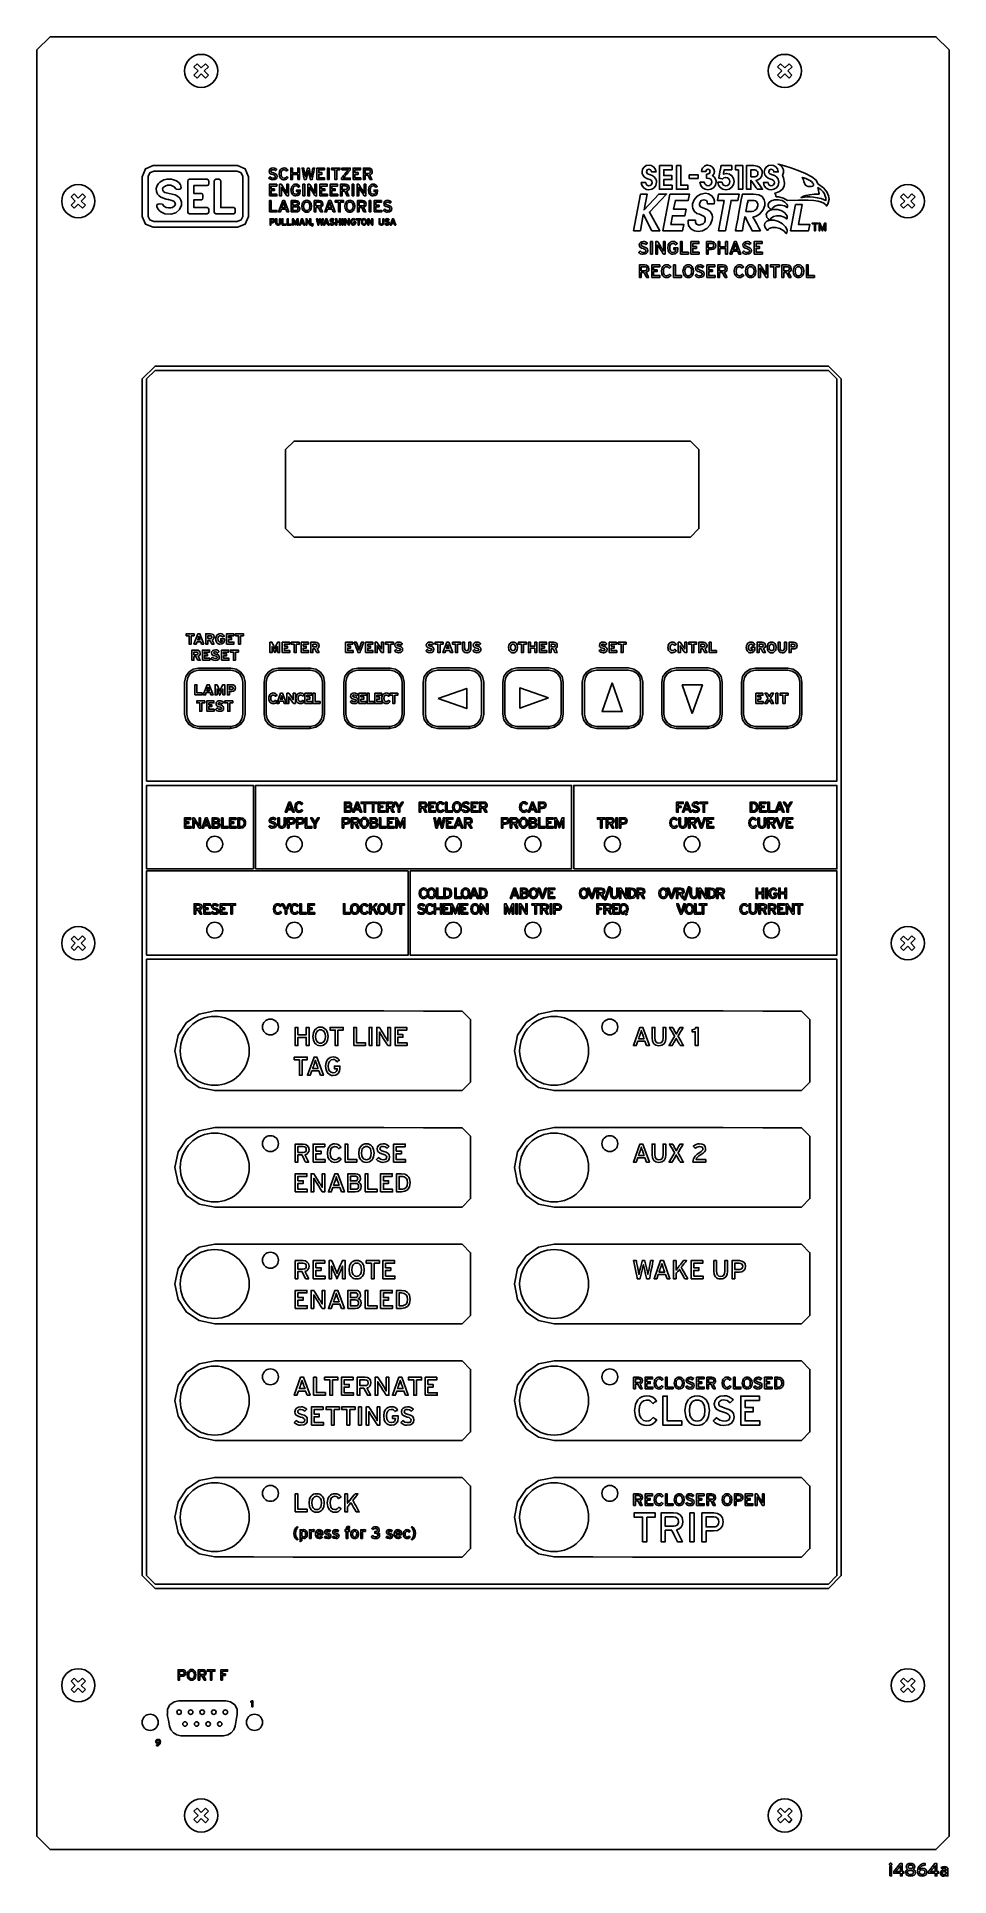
# Model space of a CAD drawing. Extents: x 0.4 to 9, y 0.3 to 17.6.
import ezdxf

# ---------------------------------------------------------------- set-up
doc = ezdxf.new("R2010")
doc.units = 0
doc.header["$MEASUREMENT"] = 0
doc.linetypes.add('ILL_LTYPE1', pattern=[2.796445, 1.573, -0.174778, 0.349556, -0.174778, 0.349556, -0.174778])
doc.layers.get('0').update_dxf_attribs({"linetype": 'CONTINUOUS'})
doc.layers.add('DWG', color=7, linetype='CONTINUOUS')

msp = doc.modelspace()

# ---------------------------------------------------------------- linework, layer by layer
at = {"color": 7}
for points in [[(0.371, 17.478), (0.371, 17.288), (0.371, 16.754), (0.371, 14.845), (0.371, 12.146), (0.371, 9.053), (0.371, 5.959), (0.371, 3.26), (0.371, 1.352), (0.371, 0.817), (0.371, 0.628), (0.496, 0.503), (0.496, 0.503), (0.855, 0.503), (1.801, 0.503), (4.673, 0.503), (7.544, 0.503), (8.49, 0.503), (8.849, 0.503), (8.974, 0.628), (8.974, 0.628), (8.974, 0.817), (8.974, 1.352), (8.974, 3.26), (8.974, 5.959), (8.974, 9.053), (8.974, 12.146), (8.974, 14.845), (8.974, 16.754), (8.974, 17.288), (8.974, 17.478), (8.849, 17.603), (8.849, 17.603), (8.49, 17.603), (7.544, 17.603), (4.673, 17.603), (1.801, 17.603), (0.855, 17.603), (0.496, 17.603), (0.371, 17.478), (0.371, 17.478)], [(2.078, 17.281), (2.075, 17.312), (2.065, 17.341), (2.051, 17.368), (2.032, 17.391), (2.009, 17.41), (1.982, 17.425), (1.953, 17.434), (1.921, 17.437), (1.89, 17.434), (1.86, 17.425), (1.834, 17.41), (1.811, 17.391), (1.792, 17.368), (1.777, 17.341), (1.768, 17.312), (1.765, 17.281), (1.768, 17.249), (1.777, 17.22), (1.792, 17.193), (1.811, 17.17), (1.834, 17.151), (1.86, 17.136), (1.89, 17.127), (1.921, 17.124), (1.953, 17.127), (1.982, 17.136), (2.009, 17.151), (2.032, 17.17), (2.051, 17.193), (2.065, 17.22), (2.075, 17.249), (2.078, 17.281), (2.078, 17.281), (2.078, 17.281)], [(7.581, 17.281), (7.578, 17.312), (7.568, 17.341), (7.554, 17.368), (7.535, 17.391), (7.512, 17.41), (7.485, 17.425), (7.456, 17.434), (7.424, 17.437), (7.393, 17.434), (7.363, 17.425), (7.337, 17.41), (7.314, 17.391), (7.295, 17.368), (7.28, 17.341), (7.271, 17.312), (7.268, 17.281), (7.271, 17.249), (7.28, 17.22), (7.295, 17.193), (7.314, 17.17), (7.337, 17.151), (7.363, 17.136), (7.393, 17.127), (7.424, 17.124), (7.456, 17.127), (7.485, 17.136), (7.512, 17.151), (7.535, 17.17), (7.554, 17.193), (7.568, 17.22), (7.578, 17.249), (7.581, 17.281), (7.581, 17.281), (7.581, 17.281)], [(1.467, 16.387), (1.501, 16.387), (1.591, 16.387), (1.719, 16.387), (1.865, 16.387), (2.012, 16.387), (2.14, 16.387), (2.23, 16.387), (2.264, 16.387), (2.336, 16.356), (2.367, 16.283), (2.367, 16.267), (2.367, 16.225), (2.367, 16.096), (2.367, 15.967), (2.367, 15.924), (2.367, 15.908), (2.336, 15.836), (2.264, 15.806), (2.23, 15.806), (2.14, 15.806), (2.012, 15.806), (1.865, 15.806), (1.719, 15.806), (1.591, 15.806), (1.501, 15.806), (1.467, 15.806), (1.396, 15.836), (1.366, 15.908), (1.366, 15.924), (1.366, 15.967), (1.366, 16.096), (1.366, 16.225), (1.366, 16.267), (1.366, 16.283), (1.396, 16.356), (1.467, 16.387)], [(1.475, 16.334), (1.437, 16.319), (1.422, 16.286), (1.422, 16.269), (1.422, 16.227), (1.422, 16.097), (1.422, 15.967), (1.422, 15.924), (1.422, 15.908), (1.437, 15.875), (1.475, 15.861), (1.483, 15.861), (1.508, 15.861), (1.597, 15.861), (1.723, 15.861), (1.867, 15.861), (2.012, 15.861), (2.137, 15.861), (2.226, 15.861), (2.251, 15.861), (2.26, 15.861), (2.298, 15.875), (2.314, 15.908), (2.314, 15.924), (2.314, 15.967), (2.314, 16.097), (2.314, 16.227), (2.314, 16.269), (2.314, 16.286), (2.298, 16.319), (2.26, 16.334), (2.251, 16.334), (2.226, 16.334), (2.137, 16.334), (2.012, 16.334), (1.867, 16.334), (1.723, 16.334), (1.597, 16.334), (1.508, 16.334), (1.483, 16.334), (1.475, 16.334)], [(2.597, 16.253), (2.585, 16.255), (2.575, 16.258), (2.566, 16.264), (2.558, 16.271), (2.56, 16.273), (2.564, 16.277), (2.568, 16.28), (2.57, 16.282), (2.583, 16.273), (2.598, 16.269), (2.608, 16.27), (2.615, 16.273), (2.619, 16.278), (2.62, 16.285), (2.619, 16.291), (2.615, 16.295), (2.607, 16.299), (2.596, 16.303), (2.581, 16.308), (2.57, 16.314), (2.564, 16.323), (2.562, 16.335), (2.565, 16.348), (2.572, 16.357), (2.584, 16.363), (2.598, 16.365), (2.608, 16.364), (2.617, 16.362), (2.633, 16.351), (2.632, 16.349), (2.628, 16.345), (2.624, 16.341), (2.622, 16.339), (2.611, 16.347), (2.597, 16.349), (2.588, 16.348), (2.583, 16.345), (2.579, 16.341), (2.578, 16.336), (2.579, 16.331), (2.583, 16.327), (2.59, 16.323), (2.602, 16.319), (2.617, 16.314), (2.628, 16.307), (2.634, 16.299), (2.637, 16.286), (2.635, 16.273), (2.627, 16.262), (2.615, 16.256), (2.597, 16.253)], [(2.703, 16.253), (2.693, 16.254), (2.684, 16.257), (2.676, 16.262), (2.669, 16.269), (2.664, 16.277), (2.66, 16.287), (2.657, 16.309), (2.66, 16.332), (2.664, 16.341), (2.669, 16.35), (2.676, 16.356), (2.684, 16.361), (2.693, 16.364), (2.703, 16.365), (2.715, 16.364), (2.725, 16.36), (2.733, 16.354), (2.74, 16.345), (2.737, 16.344), (2.732, 16.341), (2.727, 16.337), (2.725, 16.336), (2.716, 16.346), (2.71, 16.348), (2.703, 16.349), (2.69, 16.346), (2.681, 16.338), (2.676, 16.326), (2.674, 16.309), (2.676, 16.293), (2.681, 16.28), (2.69, 16.272), (2.703, 16.27), (2.711, 16.27), (2.717, 16.273), (2.727, 16.283), (2.729, 16.282), (2.733, 16.279), (2.738, 16.276), (2.74, 16.274), (2.733, 16.265), (2.725, 16.259), (2.715, 16.255), (2.703, 16.253)], [(2.967, 16.255), (2.965, 16.255), (2.959, 16.255), (2.953, 16.255), (2.951, 16.255), (2.95, 16.258), (2.948, 16.266), (2.942, 16.29), (2.937, 16.314), (2.935, 16.322), (2.934, 16.325), (2.931, 16.34), (2.928, 16.325), (2.927, 16.322), (2.925, 16.314), (2.919, 16.29), (2.913, 16.266), (2.911, 16.258), (2.91, 16.255), (2.908, 16.255), (2.902, 16.255), (2.896, 16.255), (2.894, 16.255), (2.894, 16.256), (2.893, 16.26), (2.89, 16.272), (2.887, 16.289), (2.883, 16.309), (2.879, 16.329), (2.875, 16.347), (2.873, 16.359), (2.872, 16.362), (2.872, 16.364), (2.874, 16.364), (2.88, 16.364), (2.886, 16.364), (2.888, 16.364), (2.889, 16.361), (2.89, 16.353), (2.895, 16.329), (2.899, 16.306), (2.901, 16.298), (2.901, 16.295), (2.904, 16.281), (2.907, 16.295), (2.907, 16.298), (2.909, 16.306), (2.915, 16.329), (2.921, 16.353), (2.923, 16.361), (2.924, 16.364), (2.926, 16.364), (2.931, 16.364), (2.936, 16.364), (2.938, 16.364), (2.939, 16.361), (2.941, 16.353), (2.947, 16.329), (2.953, 16.304), (2.955, 16.296), (2.956, 16.293), (2.958, 16.281), (2.96, 16.294), (2.961, 16.297), (2.962, 16.304), (2.967, 16.329), (2.972, 16.353), (2.973, 16.361), (2.974, 16.364), (2.976, 16.364), (2.982, 16.364), (2.987, 16.364), (2.99, 16.364), (2.989, 16.362), (2.989, 16.359), (2.986, 16.347), (2.983, 16.329), (2.978, 16.309), (2.974, 16.289), (2.971, 16.272), (2.968, 16.26), (2.968, 16.256), (2.967, 16.255)], [(3.245, 16.255), (3.245, 16.258), (3.245, 16.263), (3.245, 16.268), (3.245, 16.271), (3.247, 16.274), (3.253, 16.281), (3.261, 16.291), (3.271, 16.303), (3.281, 16.315), (3.289, 16.325), (3.295, 16.332), (3.298, 16.335), (3.31, 16.349), (3.3, 16.349), (3.288, 16.349), (3.286, 16.349), (3.282, 16.349), (3.268, 16.349), (3.254, 16.349), (3.249, 16.349), (3.248, 16.349), (3.248, 16.351), (3.248, 16.356), (3.248, 16.361), (3.248, 16.364), (3.251, 16.364), (3.26, 16.364), (3.273, 16.364), (3.287, 16.364), (3.302, 16.364), (3.315, 16.364), (3.324, 16.364), (3.327, 16.364), (3.327, 16.361), (3.327, 16.356), (3.327, 16.35), (3.327, 16.348), (3.325, 16.345), (3.319, 16.338), (3.31, 16.328), (3.301, 16.316), (3.291, 16.304), (3.283, 16.294), (3.277, 16.287), (3.275, 16.284), (3.262, 16.27), (3.273, 16.27), (3.284, 16.27), (3.286, 16.27), (3.291, 16.27), (3.306, 16.27), (3.32, 16.27), (3.325, 16.27), (3.327, 16.27), (3.327, 16.268), (3.327, 16.263), (3.327, 16.257), (3.327, 16.255), (3.324, 16.255), (3.314, 16.255), (3.301, 16.255), (3.286, 16.255), (3.271, 16.255), (3.257, 16.255), (3.248, 16.255), (3.245, 16.255)], [(3.51, 16.299), (3.51, 16.298), (3.513, 16.292), (3.521, 16.277), (3.528, 16.262), (3.531, 16.257), (3.532, 16.255), (3.529, 16.255), (3.522, 16.255), (3.516, 16.255), (3.513, 16.255), (3.512, 16.257), (3.51, 16.262), (3.502, 16.277), (3.495, 16.291), (3.492, 16.296), (3.491, 16.298), (3.488, 16.298), (3.479, 16.298), (3.471, 16.298), (3.467, 16.298), (3.467, 16.296), (3.467, 16.291), (3.467, 16.277), (3.467, 16.262), (3.467, 16.257), (3.467, 16.255), (3.464, 16.255), (3.459, 16.255), (3.453, 16.255), (3.451, 16.255), (3.451, 16.256), (3.451, 16.26), (3.451, 16.272), (3.451, 16.289), (3.451, 16.309), (3.451, 16.329), (3.451, 16.347), (3.451, 16.359), (3.451, 16.362), (3.451, 16.364), (3.453, 16.364), (3.458, 16.364), (3.475, 16.364), (3.491, 16.364), (3.496, 16.364), (3.499, 16.364), (3.512, 16.362), (3.523, 16.356), (3.53, 16.346), (3.533, 16.331), (3.532, 16.319), (3.527, 16.31), (3.519, 16.304), (3.51, 16.299)], [(3.499, 16.348), (3.497, 16.348), (3.494, 16.348), (3.483, 16.348), (3.472, 16.348), (3.468, 16.348), (3.467, 16.348), (3.467, 16.347), (3.467, 16.343), (3.467, 16.331), (3.467, 16.319), (3.467, 16.315), (3.467, 16.313), (3.468, 16.313), (3.472, 16.313), (3.483, 16.313), (3.494, 16.313), (3.497, 16.313), (3.499, 16.313), (3.506, 16.314), (3.512, 16.318), (3.515, 16.323), (3.516, 16.327), (3.517, 16.331), (3.516, 16.338), (3.512, 16.344), (3.506, 16.347), (3.499, 16.348)], [(6.114, 16.228), (6.117, 16.214), (6.124, 16.204), (6.143, 16.198), (6.155, 16.2), (6.165, 16.205), (6.171, 16.214), (6.174, 16.226), (6.171, 16.24), (6.163, 16.249), (6.15, 16.256), (6.131, 16.263), (6.116, 16.27), (6.098, 16.28), (6.084, 16.299), (6.08, 16.312), (6.078, 16.328), (6.083, 16.353), (6.097, 16.373), (6.118, 16.387), (6.144, 16.391), (6.165, 16.388), (6.186, 16.377), (6.202, 16.357), (6.21, 16.328), (6.203, 16.328), (6.189, 16.328), (6.174, 16.328), (6.168, 16.328), (6.164, 16.34), (6.159, 16.348), (6.143, 16.353), (6.126, 16.347), (6.12, 16.33), (6.122, 16.318), (6.13, 16.31), (6.157, 16.299), (6.174, 16.293), (6.193, 16.281), (6.209, 16.261), (6.213, 16.247), (6.215, 16.23), (6.209, 16.199), (6.192, 16.177), (6.169, 16.164), (6.143, 16.159), (6.12, 16.163), (6.097, 16.175), (6.079, 16.196), (6.073, 16.211), (6.07, 16.228), (6.077, 16.228), (6.092, 16.228), (6.107, 16.228), (6.114, 16.228)], [(6.685, 16.308), (6.692, 16.308), (6.711, 16.314), (6.718, 16.321), (6.72, 16.332), (6.718, 16.342), (6.714, 16.349), (6.7, 16.354), (6.691, 16.351), (6.685, 16.346), (6.68, 16.333), (6.674, 16.333), (6.66, 16.333), (6.646, 16.333), (6.64, 16.333), (6.643, 16.35), (6.649, 16.364), (6.666, 16.382), (6.685, 16.39), (6.699, 16.391), (6.724, 16.386), (6.743, 16.373), (6.755, 16.354), (6.76, 16.331), (6.758, 16.315), (6.753, 16.304), (6.741, 16.292), (6.761, 16.277), (6.772, 16.26), (6.776, 16.244), (6.776, 16.234), (6.77, 16.203), (6.752, 16.179), (6.728, 16.164), (6.699, 16.159), (6.672, 16.164), (6.649, 16.178), (6.632, 16.201), (6.624, 16.231), (6.63, 16.231), (6.644, 16.231), (6.658, 16.231), (6.664, 16.231), (6.669, 16.216), (6.678, 16.205), (6.689, 16.199), (6.7, 16.197), (6.713, 16.2), (6.724, 16.207), (6.733, 16.218), (6.736, 16.233), (6.734, 16.247), (6.726, 16.259), (6.712, 16.267), (6.692, 16.27), (6.685, 16.27), (6.685, 16.276), (6.685, 16.289), (6.685, 16.302), (6.685, 16.308)], [(6.823, 16.387), (6.827, 16.387), (6.839, 16.387), (6.874, 16.387), (6.908, 16.387), (6.92, 16.387), (6.924, 16.387), (6.924, 16.381), (6.924, 16.368), (6.924, 16.355), (6.924, 16.349), (6.921, 16.349), (6.913, 16.349), (6.889, 16.349), (6.864, 16.349), (6.856, 16.349), (6.853, 16.349), (6.852, 16.343), (6.85, 16.328), (6.847, 16.314), (6.846, 16.308), (6.875, 16.314), (6.903, 16.308), (6.926, 16.291), (6.941, 16.266), (6.946, 16.237), (6.94, 16.208), (6.924, 16.183), (6.9, 16.166), (6.868, 16.159), (6.84, 16.165), (6.816, 16.18), (6.799, 16.203), (6.792, 16.23), (6.798, 16.23), (6.812, 16.23), (6.826, 16.23), (6.832, 16.23), (6.838, 16.214), (6.847, 16.204), (6.867, 16.197), (6.884, 16.201), (6.896, 16.21), (6.903, 16.223), (6.906, 16.237), (6.903, 16.251), (6.896, 16.263), (6.884, 16.273), (6.868, 16.276), (6.849, 16.271), (6.838, 16.26), (6.832, 16.262), (6.82, 16.265), (6.808, 16.269), (6.802, 16.27), (6.803, 16.275), (6.805, 16.288), (6.813, 16.329), (6.82, 16.369), (6.822, 16.382), (6.823, 16.387)], [(7.063, 16.387), (7.066, 16.387), (7.074, 16.387), (7.098, 16.387), (7.121, 16.387), (7.129, 16.387), (7.132, 16.387), (7.164, 16.383), (7.186, 16.372), (7.204, 16.351), (7.21, 16.336), (7.212, 16.318), (7.208, 16.291), (7.191, 16.265), (7.171, 16.252), (7.154, 16.246), (7.156, 16.242), (7.163, 16.233), (7.184, 16.205), (7.205, 16.177), (7.212, 16.167), (7.214, 16.164), (7.207, 16.164), (7.189, 16.164), (7.172, 16.164), (7.164, 16.164), (7.162, 16.167), (7.155, 16.177), (7.135, 16.206), (7.114, 16.236), (7.108, 16.245), (7.105, 16.249), (7.104, 16.249), (7.104, 16.245), (7.104, 16.236), (7.104, 16.206), (7.104, 16.177), (7.104, 16.167), (7.104, 16.164), (7.098, 16.164), (7.084, 16.164), (7.07, 16.164), (7.063, 16.164), (7.063, 16.166), (7.063, 16.173), (7.063, 16.199), (7.063, 16.234), (7.063, 16.275), (7.063, 16.316), (7.063, 16.352), (7.063, 16.377), (7.063, 16.384), (7.063, 16.387)], [(7.104, 16.28), (7.106, 16.28), (7.109, 16.28), (7.118, 16.28), (7.127, 16.28), (7.13, 16.28), (7.131, 16.28), (7.143, 16.281), (7.152, 16.284), (7.159, 16.288), (7.164, 16.293), (7.167, 16.298), (7.17, 16.304), (7.171, 16.315), (7.169, 16.325), (7.167, 16.331), (7.163, 16.336), (7.158, 16.341), (7.151, 16.345), (7.142, 16.347), (7.131, 16.348), (7.13, 16.348), (7.127, 16.348), (7.118, 16.348), (7.109, 16.348), (7.106, 16.348), (7.104, 16.348), (7.104, 16.348), (7.104, 16.345), (7.104, 16.338), (7.104, 16.327), (7.104, 16.314), (7.104, 16.302), (7.104, 16.291), (7.104, 16.283), (7.104, 16.281), (7.104, 16.28)], [(7.266, 16.228), (7.27, 16.214), (7.277, 16.204), (7.296, 16.198), (7.307, 16.2), (7.317, 16.205), (7.324, 16.214), (7.326, 16.226), (7.324, 16.24), (7.315, 16.249), (7.302, 16.256), (7.284, 16.263), (7.268, 16.27), (7.251, 16.28), (7.237, 16.299), (7.232, 16.312), (7.231, 16.328), (7.236, 16.353), (7.249, 16.373), (7.27, 16.387), (7.296, 16.391), (7.317, 16.388), (7.338, 16.377), (7.355, 16.357), (7.362, 16.328), (7.356, 16.328), (7.341, 16.328), (7.327, 16.328), (7.32, 16.328), (7.317, 16.34), (7.311, 16.348), (7.295, 16.353), (7.279, 16.347), (7.272, 16.33), (7.275, 16.318), (7.282, 16.31), (7.309, 16.299), (7.326, 16.293), (7.345, 16.281), (7.361, 16.261), (7.366, 16.247), (7.368, 16.23), (7.361, 16.199), (7.345, 16.177), (7.321, 16.164), (7.295, 16.159), (7.272, 16.163), (7.249, 16.175), (7.231, 16.196), (7.225, 16.211), (7.222, 16.228), (7.229, 16.228), (7.244, 16.228), (7.259, 16.228), (7.266, 16.228)], [(7.736, 16.217), (7.721, 16.249), (7.679, 16.281), (7.619, 16.312), (7.55, 16.341), (7.481, 16.365), (7.42, 16.385), (7.377, 16.398), (7.361, 16.402), (7.373, 16.397), (7.396, 16.379), (7.412, 16.346), (7.412, 16.323), (7.403, 16.295), (7.406, 16.289), (7.412, 16.273), (7.421, 16.223), (7.417, 16.194), (7.402, 16.166), (7.373, 16.142), (7.327, 16.123), (7.335, 16.116), (7.344, 16.093), (7.366, 16.092), (7.413, 16.081), (7.449, 16.059), (7.554, 16.06), (7.645, 16.06), (7.698, 16.058), (7.739, 16.051), (7.77, 16.043), (7.792, 16.032), (7.814, 16.014), (7.819, 16.005), (7.822, 16.01), (7.83, 16.023), (7.841, 16.071), (7.837, 16.103), (7.821, 16.139), (7.788, 16.177), (7.736, 16.217)], [(0.919, 16.053), (0.916, 16.084), (0.906, 16.113), (0.892, 16.14), (0.873, 16.163), (0.85, 16.182), (0.823, 16.197), (0.794, 16.206), (0.762, 16.209), (0.731, 16.206), (0.701, 16.197), (0.675, 16.182), (0.652, 16.163), (0.633, 16.14), (0.618, 16.113), (0.609, 16.084), (0.606, 16.053), (0.609, 16.021), (0.618, 15.992), (0.633, 15.965), (0.652, 15.942), (0.675, 15.923), (0.701, 15.908), (0.731, 15.899), (0.762, 15.896), (0.794, 15.899), (0.823, 15.908), (0.85, 15.923), (0.873, 15.942), (0.892, 15.965), (0.906, 15.992), (0.916, 16.021), (0.919, 16.053), (0.919, 16.053), (0.919, 16.053)], [(1.555, 16.023), (1.532, 16.026), (1.516, 16.024), (1.507, 16.019), (1.503, 16.012), (1.503, 16), (1.516, 15.977), (1.525, 15.965), (1.54, 15.952), (1.578, 15.933), (1.635, 15.929), (1.683, 15.943), (1.717, 15.972), (1.735, 16.013), (1.735, 16.044), (1.73, 16.062), (1.719, 16.08), (1.699, 16.098), (1.675, 16.112), (1.619, 16.125), (1.579, 16.135), (1.566, 16.144), (1.559, 16.157), (1.558, 16.169), (1.564, 16.181), (1.583, 16.195), (1.604, 16.202), (1.623, 16.203), (1.636, 16.202), (1.666, 16.188), (1.686, 16.165), (1.707, 16.163), (1.721, 16.165), (1.729, 16.171), (1.734, 16.181), (1.727, 16.206), (1.713, 16.224), (1.688, 16.245), (1.64, 16.26), (1.599, 16.26), (1.568, 16.252), (1.531, 16.231), (1.519, 16.219), (1.507, 16.199), (1.498, 16.173), (1.501, 16.142), (1.51, 16.119), (1.522, 16.104), (1.542, 16.09), (1.592, 16.072), (1.611, 16.067), (1.615, 16.066), (1.613, 16.067), (1.635, 16.062), (1.662, 16.052), (1.674, 16.038), (1.678, 16.022), (1.67, 16.007), (1.65, 15.993), (1.635, 15.989), (1.614, 15.988), (1.59, 15.992), (1.568, 16.006), (1.555, 16.023)], [(1.795, 16.22), (1.795, 16.22), (1.795, 16.242), (1.799, 16.254), (1.811, 16.258), (1.818, 16.258), (1.837, 16.258), (1.894, 16.258), (1.951, 16.258), (1.97, 16.258), (1.977, 16.258), (1.988, 16.254), (1.992, 16.242), (1.992, 16.214), (1.988, 16.204), (1.977, 16.2), (1.972, 16.2), (1.958, 16.2), (1.914, 16.2), (1.871, 16.2), (1.857, 16.2), (1.852, 16.2), (1.852, 16.188), (1.852, 16.162), (1.852, 16.136), (1.852, 16.124), (1.863, 16.124), (1.888, 16.124), (1.914, 16.124), (1.925, 16.124), (1.933, 16.12), (1.936, 16.11), (1.936, 16.082), (1.933, 16.07), (1.925, 16.065), (1.914, 16.065), (1.888, 16.065), (1.863, 16.065), (1.852, 16.065), (1.852, 16.054), (1.852, 16.028), (1.852, 16.003), (1.852, 15.991), (1.857, 15.991), (1.871, 15.991), (1.914, 15.991), (1.958, 15.991), (1.972, 15.991), (1.977, 15.991), (1.988, 15.987), (1.992, 15.976), (1.992, 15.948), (1.988, 15.938), (1.977, 15.933), (1.97, 15.933), (1.951, 15.933), (1.894, 15.933), (1.837, 15.933), (1.818, 15.933), (1.811, 15.933), (1.799, 15.938), (1.795, 15.948), (1.795, 15.959), (1.795, 15.99), (1.795, 16.034), (1.795, 16.084), (1.795, 16.134), (1.795, 16.177), (1.795, 16.208), (1.795, 16.22)], [(2.044, 15.948), (2.049, 15.938), (2.059, 15.933), (2.067, 15.933), (2.086, 15.933), (2.144, 15.933), (2.202, 15.933), (2.221, 15.933), (2.229, 15.933), (2.238, 15.938), (2.243, 15.948), (2.243, 15.976), (2.238, 15.987), (2.229, 15.991), (2.223, 15.991), (2.209, 15.991), (2.167, 15.991), (2.124, 15.991), (2.11, 15.991), (2.105, 15.991), (2.105, 16.002), (2.105, 16.03), (2.105, 16.07), (2.105, 16.116), (2.105, 16.162), (2.105, 16.202), (2.105, 16.23), (2.105, 16.241), (2.101, 16.253), (2.092, 16.258), (2.087, 16.258), (2.075, 16.258), (2.063, 16.258), (2.058, 16.258), (2.049, 16.253), (2.044, 16.241), (2.044, 16.23), (2.044, 16.2), (2.044, 16.157), (2.044, 16.108), (2.044, 16.06), (2.044, 16.017), (2.044, 15.987), (2.044, 15.976), (2.044, 15.948)], [(2.728, 16.102), (2.726, 16.105), (2.721, 16.113), (2.714, 16.124), (2.706, 16.136), (2.698, 16.149), (2.691, 16.16), (2.687, 16.167), (2.685, 16.17), (2.677, 16.184), (2.677, 16.179), (2.677, 16.172), (2.677, 16.159), (2.677, 16.156), (2.677, 16.15), (2.677, 16.13), (2.677, 16.111), (2.677, 16.105), (2.677, 16.102), (2.674, 16.102), (2.669, 16.102), (2.663, 16.102), (2.661, 16.102), (2.661, 16.103), (2.661, 16.107), (2.661, 16.119), (2.661, 16.137), (2.661, 16.157), (2.661, 16.177), (2.661, 16.194), (2.661, 16.206), (2.661, 16.21), (2.661, 16.211), (2.664, 16.211), (2.669, 16.211), (2.675, 16.211), (2.678, 16.211), (2.679, 16.208), (2.684, 16.201), (2.698, 16.178), (2.712, 16.155), (2.717, 16.147), (2.719, 16.145), (2.724, 16.136), (2.728, 16.129), (2.728, 16.134), (2.728, 16.141), (2.728, 16.155), (2.728, 16.157), (2.728, 16.164), (2.728, 16.183), (2.728, 16.202), (2.728, 16.209), (2.728, 16.211), (2.73, 16.211), (2.736, 16.211), (2.741, 16.211), (2.744, 16.211), (2.744, 16.21), (2.744, 16.206), (2.744, 16.194), (2.744, 16.177), (2.744, 16.157), (2.744, 16.137), (2.744, 16.119), (2.744, 16.107), (2.744, 16.103), (2.744, 16.102), (2.741, 16.102), (2.736, 16.102), (2.731, 16.102), (2.728, 16.102)], [(2.814, 16.101), (2.804, 16.102), (2.795, 16.105), (2.787, 16.11), (2.781, 16.116), (2.775, 16.124), (2.772, 16.134), (2.768, 16.157), (2.772, 16.179), (2.775, 16.189), (2.781, 16.197), (2.787, 16.204), (2.795, 16.208), (2.804, 16.212), (2.814, 16.213), (2.826, 16.211), (2.836, 16.207), (2.845, 16.201), (2.851, 16.192), (2.849, 16.191), (2.844, 16.188), (2.839, 16.185), (2.837, 16.183), (2.828, 16.193), (2.822, 16.196), (2.814, 16.196), (2.802, 16.194), (2.792, 16.186), (2.787, 16.173), (2.785, 16.157), (2.787, 16.14), (2.792, 16.128), (2.802, 16.12), (2.814, 16.117), (2.826, 16.119), (2.833, 16.124), (2.837, 16.132), (2.839, 16.141), (2.839, 16.142), (2.836, 16.142), (2.83, 16.142), (2.824, 16.142), (2.821, 16.142), (2.821, 16.144), (2.821, 16.15), (2.821, 16.155), (2.821, 16.157), (2.823, 16.157), (2.827, 16.157), (2.838, 16.157), (2.85, 16.157), (2.854, 16.157), (2.855, 16.157), (2.855, 16.155), (2.855, 16.151), (2.855, 16.147), (2.855, 16.145), (2.852, 16.126), (2.844, 16.112), (2.831, 16.104), (2.814, 16.101)], [(2.995, 16.102), (2.993, 16.105), (2.988, 16.113), (2.981, 16.124), (2.973, 16.136), (2.965, 16.149), (2.958, 16.16), (2.953, 16.167), (2.951, 16.17), (2.943, 16.184), (2.943, 16.179), (2.944, 16.172), (2.944, 16.159), (2.944, 16.156), (2.944, 16.15), (2.944, 16.13), (2.944, 16.111), (2.944, 16.105), (2.944, 16.102), (2.941, 16.102), (2.936, 16.102), (2.93, 16.102), (2.928, 16.102), (2.928, 16.103), (2.928, 16.107), (2.928, 16.119), (2.928, 16.137), (2.928, 16.157), (2.928, 16.177), (2.928, 16.194), (2.928, 16.206), (2.928, 16.21), (2.928, 16.211), (2.93, 16.211), (2.936, 16.211), (2.942, 16.211), (2.944, 16.211), (2.946, 16.208), (2.951, 16.201), (2.965, 16.178), (2.979, 16.155), (2.984, 16.147), (2.986, 16.145), (2.991, 16.136), (2.995, 16.129), (2.995, 16.134), (2.995, 16.141), (2.994, 16.155), (2.994, 16.157), (2.994, 16.164), (2.994, 16.183), (2.994, 16.202), (2.994, 16.209), (2.994, 16.211), (2.997, 16.211), (3.002, 16.211), (3.008, 16.211), (3.01, 16.211), (3.01, 16.21), (3.01, 16.206), (3.01, 16.194), (3.01, 16.177), (3.01, 16.157), (3.01, 16.137), (3.01, 16.119), (3.01, 16.107), (3.01, 16.103), (3.01, 16.102), (3.008, 16.102), (3.003, 16.102), (2.997, 16.102), (2.995, 16.102)], [(3.293, 16.147), (3.293, 16.145), (3.296, 16.14), (3.304, 16.124), (3.311, 16.109), (3.314, 16.104), (3.315, 16.102), (3.312, 16.102), (3.305, 16.102), (3.299, 16.102), (3.296, 16.102), (3.295, 16.104), (3.293, 16.109), (3.285, 16.124), (3.278, 16.139), (3.275, 16.143), (3.274, 16.145), (3.271, 16.145), (3.262, 16.145), (3.254, 16.145), (3.25, 16.145), (3.25, 16.143), (3.25, 16.139), (3.25, 16.124), (3.25, 16.109), (3.25, 16.104), (3.25, 16.102), (3.247, 16.102), (3.242, 16.102), (3.237, 16.102), (3.234, 16.102), (3.234, 16.103), (3.234, 16.107), (3.234, 16.119), (3.234, 16.137), (3.234, 16.157), (3.234, 16.177), (3.234, 16.194), (3.234, 16.206), (3.234, 16.21), (3.234, 16.211), (3.236, 16.211), (3.241, 16.211), (3.258, 16.211), (3.274, 16.211), (3.279, 16.211), (3.281, 16.211), (3.295, 16.209), (3.306, 16.203), (3.314, 16.193), (3.316, 16.178), (3.315, 16.167), (3.31, 16.157), (3.302, 16.151), (3.293, 16.147)], [(3.281, 16.196), (3.28, 16.196), (3.277, 16.196), (3.266, 16.196), (3.255, 16.196), (3.251, 16.196), (3.25, 16.196), (3.25, 16.194), (3.25, 16.19), (3.25, 16.178), (3.25, 16.166), (3.25, 16.162), (3.25, 16.161), (3.251, 16.161), (3.255, 16.161), (3.266, 16.161), (3.277, 16.161), (3.28, 16.161), (3.281, 16.161), (3.289, 16.162), (3.295, 16.165), (3.299, 16.17), (3.3, 16.174), (3.3, 16.178), (3.299, 16.185), (3.295, 16.191), (3.289, 16.194), (3.281, 16.196)], [(3.458, 16.102), (3.456, 16.105), (3.451, 16.113), (3.444, 16.124), (3.436, 16.136), (3.428, 16.149), (3.421, 16.16), (3.416, 16.167), (3.415, 16.17), (3.406, 16.184), (3.406, 16.179), (3.407, 16.172), (3.407, 16.159), (3.407, 16.156), (3.407, 16.15), (3.407, 16.13), (3.407, 16.111), (3.407, 16.105), (3.407, 16.102), (3.404, 16.102), (3.399, 16.102), (3.393, 16.102), (3.391, 16.102), (3.391, 16.103), (3.391, 16.107), (3.391, 16.119), (3.391, 16.137), (3.391, 16.157), (3.391, 16.177), (3.391, 16.194), (3.391, 16.206), (3.391, 16.21), (3.391, 16.211), (3.393, 16.211), (3.399, 16.211), (3.405, 16.211), (3.407, 16.211), (3.409, 16.208), (3.414, 16.201), (3.428, 16.178), (3.442, 16.155), (3.447, 16.147), (3.449, 16.145), (3.454, 16.136), (3.458, 16.129), (3.458, 16.134), (3.458, 16.141), (3.457, 16.155), (3.457, 16.157), (3.457, 16.164), (3.457, 16.183), (3.457, 16.202), (3.457, 16.209), (3.457, 16.211), (3.46, 16.211), (3.465, 16.211), (3.471, 16.211), (3.473, 16.211), (3.473, 16.21), (3.473, 16.206), (3.473, 16.194), (3.473, 16.177), (3.473, 16.157), (3.473, 16.137), (3.473, 16.119), (3.473, 16.107), (3.473, 16.103), (3.473, 16.102), (3.471, 16.102), (3.466, 16.102), (3.46, 16.102), (3.458, 16.102)], [(3.544, 16.101), (3.534, 16.102), (3.525, 16.105), (3.517, 16.11), (3.51, 16.116), (3.505, 16.124), (3.501, 16.134), (3.498, 16.157), (3.501, 16.179), (3.505, 16.189), (3.51, 16.197), (3.517, 16.204), (3.525, 16.208), (3.534, 16.212), (3.544, 16.213), (3.556, 16.211), (3.566, 16.207), (3.574, 16.201), (3.581, 16.192), (3.579, 16.191), (3.574, 16.188), (3.569, 16.185), (3.566, 16.183), (3.557, 16.193), (3.551, 16.196), (3.544, 16.196), (3.531, 16.194), (3.522, 16.186), (3.517, 16.173), (3.515, 16.157), (3.517, 16.14), (3.522, 16.128), (3.531, 16.12), (3.544, 16.117), (3.555, 16.119), (3.563, 16.124), (3.567, 16.132), (3.569, 16.141), (3.569, 16.142), (3.566, 16.142), (3.56, 16.142), (3.554, 16.142), (3.551, 16.142), (3.551, 16.144), (3.551, 16.15), (3.551, 16.155), (3.551, 16.157), (3.552, 16.157), (3.556, 16.157), (3.568, 16.157), (3.58, 16.157), (3.584, 16.157), (3.585, 16.157), (3.585, 16.155), (3.585, 16.151), (3.585, 16.147), (3.585, 16.145), (3.582, 16.126), (3.574, 16.112), (3.561, 16.104), (3.544, 16.101)], [(7.809, 16.056), (7.808, 16.058), (7.802, 16.062), (7.789, 16.069), (7.766, 16.077), (7.73, 16.085), (7.695, 16.09), (7.663, 16.092), (7.634, 16.092), (7.61, 16.09), (7.592, 16.088), (7.58, 16.086), (7.576, 16.085), (7.578, 16.087), (7.585, 16.091), (7.599, 16.098), (7.623, 16.106), (7.66, 16.113), (7.701, 16.117), (7.734, 16.119), (7.744, 16.119), (7.748, 16.119), (7.747, 16.123), (7.744, 16.135), (7.741, 16.154), (7.737, 16.18), (7.765, 16.161), (7.785, 16.14), (7.798, 16.12), (7.806, 16.1), (7.81, 16.083), (7.81, 16.069), (7.81, 16.06), (7.809, 16.056)], [(7.696, 16.209), (7.694, 16.2), (7.686, 16.194), (7.673, 16.19), (7.659, 16.189), (7.644, 16.191), (7.629, 16.197), (7.617, 16.207), (7.609, 16.221), (7.604, 16.237), (7.6, 16.25), (7.596, 16.26), (7.593, 16.267), (7.591, 16.272), (7.589, 16.275), (7.588, 16.277), (7.589, 16.276), (7.592, 16.275), (7.604, 16.271), (7.621, 16.265), (7.64, 16.257), (7.659, 16.247), (7.677, 16.236), (7.69, 16.223), (7.694, 16.216), (7.696, 16.209)], [(8.74, 16.053), (8.737, 16.084), (8.728, 16.113), (8.713, 16.14), (8.694, 16.163), (8.671, 16.182), (8.644, 16.197), (8.615, 16.206), (8.583, 16.209), (8.552, 16.206), (8.522, 16.197), (8.496, 16.182), (8.473, 16.163), (8.454, 16.14), (8.439, 16.113), (8.43, 16.084), (8.427, 16.053), (8.43, 16.021), (8.439, 15.992), (8.454, 15.965), (8.473, 15.942), (8.496, 15.923), (8.522, 15.908), (8.552, 15.899), (8.583, 15.896), (8.615, 15.899), (8.644, 15.908), (8.671, 15.923), (8.694, 15.942), (8.713, 15.965), (8.728, 15.992), (8.737, 16.021), (8.74, 16.053), (8.74, 16.053), (8.74, 16.053)], [(2.707, 16.015), (2.702, 16.028), (2.7, 16.035), (2.699, 16.04), (2.697, 16.035), (2.695, 16.029), (2.691, 16.015), (2.69, 16.014), (2.689, 16.011), (2.686, 16.002), (2.683, 15.994), (2.682, 15.991), (2.682, 15.99), (2.683, 15.99), (2.687, 15.99), (2.699, 15.99), (2.71, 15.99), (2.714, 15.99), (2.716, 15.99), (2.715, 15.991), (2.714, 15.994), (2.711, 16.002), (2.708, 16.011), (2.707, 16.014), (2.707, 16.015)], [(2.813, 15.95), (2.811, 15.95), (2.806, 15.95), (2.792, 15.95), (2.777, 15.95), (2.772, 15.95), (2.77, 15.95), (2.77, 15.951), (2.77, 15.954), (2.77, 15.966), (2.77, 15.984), (2.77, 16.004), (2.77, 16.024), (2.77, 16.041), (2.77, 16.054), (2.77, 16.057), (2.77, 16.058), (2.772, 16.058), (2.777, 16.058), (2.792, 16.058), (2.808, 16.058), (2.813, 16.058), (2.815, 16.058), (2.827, 16.056), (2.837, 16.051), (2.844, 16.042), (2.846, 16.03), (2.845, 16.022), (2.842, 16.016), (2.832, 16.008), (2.838, 16.005), (2.844, 16), (2.849, 15.993), (2.85, 15.983), (2.848, 15.968), (2.841, 15.958), (2.829, 15.952), (2.813, 15.95)], [(2.814, 16.043), (2.813, 16.043), (2.81, 16.043), (2.8, 16.043), (2.79, 16.043), (2.786, 16.043), (2.785, 16.043), (2.785, 16.042), (2.785, 16.039), (2.785, 16.029), (2.785, 16.02), (2.785, 16.016), (2.785, 16.015), (2.786, 16.015), (2.79, 16.015), (2.8, 16.015), (2.81, 16.015), (2.813, 16.015), (2.814, 16.015), (2.818, 16.015), (2.821, 16.016), (2.826, 16.019), (2.829, 16.024), (2.829, 16.029), (2.829, 16.035), (2.826, 16.039), (2.821, 16.042), (2.818, 16.043), (2.814, 16.043)], [(2.815, 16), (2.813, 16), (2.81, 16), (2.8, 16), (2.79, 16), (2.787, 16), (2.785, 16), (2.785, 15.999), (2.785, 15.995), (2.785, 15.989), (2.785, 15.982), (2.785, 15.976), (2.785, 15.97), (2.785, 15.966), (2.785, 15.964), (2.786, 15.964), (2.79, 15.964), (2.8, 15.964), (2.81, 15.964), (2.813, 15.964), (2.814, 15.964), (2.819, 15.965), (2.823, 15.966), (2.827, 15.967), (2.83, 15.969), (2.833, 15.975), (2.834, 15.982), (2.833, 15.99), (2.829, 15.996), (2.823, 15.999), (2.815, 16)], [(2.916, 15.948), (2.906, 15.949), (2.897, 15.952), (2.889, 15.957), (2.882, 15.963), (2.877, 15.972), (2.873, 15.981), (2.87, 16.004), (2.873, 16.026), (2.877, 16.036), (2.882, 16.044), (2.889, 16.051), (2.897, 16.056), (2.906, 16.059), (2.916, 16.06), (2.926, 16.059), (2.935, 16.056), (2.943, 16.051), (2.95, 16.044), (2.955, 16.036), (2.959, 16.026), (2.962, 16.004), (2.959, 15.981), (2.955, 15.972), (2.95, 15.963), (2.943, 15.957), (2.935, 15.952), (2.926, 15.949), (2.916, 15.948)], [(2.916, 16.043), (2.909, 16.043), (2.903, 16.041), (2.898, 16.037), (2.894, 16.033), (2.891, 16.027), (2.889, 16.02), (2.887, 16.004), (2.889, 15.987), (2.891, 15.981), (2.894, 15.975), (2.898, 15.97), (2.903, 15.967), (2.909, 15.965), (2.916, 15.964), (2.923, 15.965), (2.929, 15.967), (2.934, 15.97), (2.938, 15.975), (2.941, 15.981), (2.944, 15.987), (2.945, 16.004), (2.944, 16.02), (2.941, 16.027), (2.938, 16.033), (2.934, 16.037), (2.929, 16.041), (2.923, 16.043), (2.916, 16.043)], [(3.045, 15.994), (3.046, 15.992), (3.049, 15.987), (3.056, 15.972), (3.064, 15.956), (3.067, 15.951), (3.068, 15.95), (3.065, 15.95), (3.058, 15.95), (3.052, 15.95), (3.049, 15.95), (3.048, 15.951), (3.045, 15.956), (3.038, 15.971), (3.031, 15.986), (3.028, 15.991), (3.027, 15.992), (3.023, 15.992), (3.015, 15.992), (3.006, 15.992), (3.003, 15.992), (3.003, 15.991), (3.003, 15.986), (3.003, 15.971), (3.003, 15.956), (3.003, 15.951), (3.003, 15.95), (3, 15.95), (2.995, 15.95), (2.989, 15.95), (2.987, 15.95), (2.987, 15.951), (2.987, 15.954), (2.987, 15.966), (2.987, 15.984), (2.987, 16.004), (2.987, 16.024), (2.987, 16.041), (2.987, 16.054), (2.987, 16.057), (2.987, 16.058), (2.989, 16.058), (2.994, 16.058), (3.01, 16.058), (3.027, 16.058), (3.032, 16.058), (3.034, 16.058), (3.048, 16.056), (3.059, 16.05), (3.066, 16.04), (3.069, 16.026), (3.068, 16.014), (3.063, 16.005), (3.055, 15.998), (3.045, 15.994)], [(3.034, 16.043), (3.033, 16.043), (3.029, 16.043), (3.018, 16.043), (3.008, 16.043), (3.004, 16.043), (3.003, 16.043), (3.003, 16.041), (3.003, 16.037), (3.003, 16.025), (3.003, 16.013), (3.003, 16.009), (3.003, 16.008), (3.004, 16.008), (3.008, 16.008), (3.018, 16.008), (3.029, 16.008), (3.033, 16.008), (3.034, 16.008), (3.042, 16.009), (3.048, 16.012), (3.051, 16.018), (3.052, 16.021), (3.053, 16.025), (3.051, 16.033), (3.048, 16.038), (3.042, 16.042), (3.034, 16.043)], [(3.142, 16.015), (3.138, 16.028), (3.136, 16.035), (3.134, 16.04), (3.133, 16.035), (3.131, 16.029), (3.126, 16.015), (3.126, 16.014), (3.125, 16.011), (3.122, 16.002), (3.119, 15.994), (3.118, 15.991), (3.118, 15.99), (3.119, 15.99), (3.123, 15.99), (3.134, 15.99), (3.146, 15.99), (3.15, 15.99), (3.151, 15.99), (3.151, 15.991), (3.15, 15.994), (3.147, 16.002), (3.144, 16.011), (3.143, 16.014), (3.142, 16.015)], [(3.323, 15.948), (3.313, 15.949), (3.304, 15.952), (3.296, 15.957), (3.289, 15.963), (3.284, 15.972), (3.28, 15.981), (3.277, 16.004), (3.28, 16.026), (3.284, 16.036), (3.289, 16.044), (3.296, 16.051), (3.304, 16.056), (3.313, 16.059), (3.323, 16.06), (3.333, 16.059), (3.342, 16.056), (3.35, 16.051), (3.357, 16.044), (3.362, 16.036), (3.366, 16.026), (3.369, 16.004), (3.366, 15.981), (3.362, 15.972), (3.357, 15.963), (3.35, 15.957), (3.342, 15.952), (3.333, 15.949), (3.323, 15.948)], [(3.323, 16.043), (3.316, 16.043), (3.31, 16.041), (3.305, 16.037), (3.301, 16.033), (3.298, 16.027), (3.296, 16.02), (3.294, 16.004), (3.296, 15.987), (3.298, 15.981), (3.301, 15.975), (3.305, 15.97), (3.31, 15.967), (3.316, 15.965), (3.323, 15.964), (3.33, 15.965), (3.336, 15.967), (3.341, 15.97), (3.345, 15.975), (3.348, 15.981), (3.351, 15.987), (3.353, 16.004), (3.351, 16.02), (3.348, 16.027), (3.345, 16.033), (3.341, 16.037), (3.336, 16.041), (3.33, 16.043), (3.323, 16.043)], [(3.452, 15.994), (3.453, 15.992), (3.456, 15.987), (3.463, 15.972), (3.471, 15.956), (3.474, 15.951), (3.475, 15.95), (3.472, 15.95), (3.465, 15.95), (3.459, 15.95), (3.456, 15.95), (3.455, 15.951), (3.452, 15.956), (3.445, 15.971), (3.438, 15.986), (3.435, 15.991), (3.434, 15.992), (3.43, 15.992), (3.422, 15.992), (3.414, 15.992), (3.41, 15.992), (3.41, 15.991), (3.41, 15.986), (3.41, 15.971), (3.41, 15.956), (3.41, 15.951), (3.41, 15.95), (3.407, 15.95), (3.402, 15.95), (3.396, 15.95), (3.394, 15.95), (3.394, 15.951), (3.394, 15.954), (3.394, 15.966), (3.394, 15.984), (3.394, 16.004), (3.394, 16.024), (3.394, 16.041), (3.394, 16.054), (3.394, 16.057), (3.394, 16.058), (3.396, 16.058), (3.401, 16.058), (3.418, 16.058), (3.434, 16.058), (3.439, 16.058), (3.441, 16.058), (3.455, 16.056), (3.466, 16.05), (3.474, 16.04), (3.476, 16.026), (3.475, 16.014), (3.47, 16.005), (3.462, 15.998), (3.452, 15.994)], [(3.441, 16.043), (3.44, 16.043), (3.436, 16.043), (3.426, 16.043), (3.415, 16.043), (3.411, 16.043), (3.41, 16.043), (3.41, 16.041), (3.41, 16.037), (3.41, 16.025), (3.41, 16.013), (3.41, 16.009), (3.41, 16.008), (3.411, 16.008), (3.415, 16.008), (3.426, 16.008), (3.436, 16.008), (3.44, 16.008), (3.441, 16.008), (3.449, 16.009), (3.455, 16.012), (3.458, 16.018), (3.459, 16.021), (3.46, 16.025), (3.459, 16.033), (3.455, 16.038), (3.449, 16.042), (3.441, 16.043)], [(3.678, 15.948), (3.666, 15.949), (3.656, 15.953), (3.647, 15.958), (3.639, 15.965), (3.641, 15.967), (3.645, 15.971), (3.649, 15.975), (3.651, 15.977), (3.664, 15.967), (3.679, 15.964), (3.689, 15.965), (3.696, 15.968), (3.7, 15.973), (3.701, 15.98), (3.7, 15.985), (3.696, 15.99), (3.688, 15.994), (3.677, 15.998), (3.662, 16.003), (3.651, 16.009), (3.645, 16.017), (3.643, 16.03), (3.646, 16.042), (3.653, 16.052), (3.665, 16.058), (3.679, 16.06), (3.689, 16.059), (3.699, 16.056), (3.714, 16.045), (3.713, 16.043), (3.709, 16.039), (3.705, 16.035), (3.703, 16.033), (3.692, 16.041), (3.678, 16.044), (3.669, 16.043), (3.664, 16.04), (3.66, 16.036), (3.659, 16.03), (3.66, 16.025), (3.664, 16.021), (3.672, 16.017), (3.683, 16.013), (3.698, 16.008), (3.709, 16.002), (3.715, 15.993), (3.718, 15.981), (3.716, 15.967), (3.708, 15.957), (3.696, 15.95), (3.678, 15.948)], [(6.581, 15.872), (6.583, 15.85), (6.591, 15.836), (6.618, 15.826), (6.654, 15.838), (6.667, 15.851), (6.674, 15.869), (6.674, 15.891), (6.664, 15.906), (6.645, 15.917), (6.619, 15.928), (6.596, 15.937), (6.573, 15.954), (6.556, 15.983), (6.553, 16.003), (6.555, 16.027), (6.57, 16.066), (6.597, 16.098), (6.633, 16.119), (6.675, 16.126), (6.706, 16.121), (6.736, 16.103), (6.756, 16.073), (6.76, 16.052), (6.759, 16.027), (6.749, 16.027), (6.726, 16.027), (6.704, 16.027), (6.694, 16.027), (6.692, 16.047), (6.685, 16.059), (6.662, 16.066), (6.635, 16.057), (6.62, 16.031), (6.62, 16.013), (6.63, 16), (6.668, 15.983), (6.693, 15.973), (6.719, 15.954), (6.738, 15.924), (6.742, 15.902), (6.739, 15.876), (6.72, 15.828), (6.688, 15.793), (6.648, 15.773), (6.607, 15.766), (6.572, 15.772), (6.539, 15.79), (6.517, 15.823), (6.513, 15.846), (6.513, 15.872), (6.524, 15.872), (6.547, 15.872), (6.57, 15.872), (6.581, 15.872)], [(7.024, 16.119), (7.028, 16.119), (7.04, 16.119), (7.077, 16.119), (7.113, 16.119), (7.125, 16.119), (7.13, 16.119), (7.179, 16.113), (7.21, 16.096), (7.231, 16.063), (7.237, 16.04), (7.235, 16.012), (7.22, 15.971), (7.186, 15.929), (7.153, 15.909), (7.124, 15.901), (7.127, 15.895), (7.135, 15.881), (7.159, 15.837), (7.183, 15.793), (7.191, 15.778), (7.194, 15.773), (7.182, 15.773), (7.155, 15.773), (7.128, 15.773), (7.116, 15.773), (7.113, 15.779), (7.106, 15.794), (7.083, 15.839), (7.06, 15.885), (7.052, 15.9), (7.049, 15.905), (7.048, 15.905), (7.047, 15.9), (7.044, 15.885), (7.036, 15.839), (7.027, 15.794), (7.025, 15.779), (7.024, 15.773), (7.014, 15.773), (6.991, 15.773), (6.969, 15.773), (6.959, 15.773), (6.96, 15.777), (6.962, 15.788), (6.969, 15.827), (6.98, 15.883), (6.991, 15.946), (7.003, 16.01), (7.014, 16.065), (7.021, 16.104), (7.023, 16.115), (7.024, 16.119)], [(7.057, 15.954), (7.059, 15.954), (7.063, 15.954), (7.078, 15.954), (7.092, 15.954), (7.096, 15.954), (7.098, 15.954), (7.116, 15.955), (7.131, 15.959), (7.143, 15.966), (7.153, 15.973), (7.16, 15.982), (7.165, 15.991), (7.17, 16.007), (7.17, 16.023), (7.168, 16.032), (7.164, 16.04), (7.157, 16.048), (7.148, 16.054), (7.135, 16.058), (7.118, 16.059), (7.116, 16.059), (7.111, 16.059), (7.097, 16.059), (7.083, 16.059), (7.078, 16.059), (7.077, 16.059), (7.076, 16.058), (7.076, 16.055), (7.074, 16.043), (7.07, 16.026), (7.067, 16.006), (7.063, 15.987), (7.06, 15.97), (7.058, 15.958), (7.057, 15.955), (7.057, 15.954)], [(7.382, 15.914), (7.417, 15.902), (7.443, 15.884), (7.446, 15.893), (7.447, 15.906), (7.443, 15.918), (7.425, 15.941), (7.396, 15.96), (7.359, 15.972), (7.32, 15.974), (7.286, 15.966), (7.261, 15.951), (7.254, 15.94), (7.249, 15.928), (7.25, 15.913), (7.256, 15.898), (7.267, 15.884), (7.282, 15.872), (7.294, 15.893), (7.317, 15.908), (7.347, 15.915), (7.382, 15.914)], [(7.389, 16.015), (7.421, 16.007), (7.447, 15.991), (7.449, 16), (7.449, 16.012), (7.444, 16.023), (7.426, 16.043), (7.399, 16.058), (7.363, 16.066), (7.327, 16.065), (7.297, 16.056), (7.276, 16.04), (7.269, 16.03), (7.266, 16.019), (7.267, 16.005), (7.274, 15.991), (7.285, 15.979), (7.3, 15.969), (7.31, 15.989), (7.329, 16.005), (7.357, 16.014), (7.389, 16.015)], [(2.595, 15.849), (2.594, 15.849), (2.592, 15.849), (2.587, 15.849), (2.582, 15.849), (2.58, 15.849), (2.579, 15.849), (2.579, 15.848), (2.579, 15.846), (2.579, 15.838), (2.579, 15.831), (2.579, 15.828), (2.579, 15.827), (2.578, 15.827), (2.575, 15.827), (2.572, 15.827), (2.571, 15.827), (2.571, 15.828), (2.571, 15.83), (2.571, 15.837), (2.571, 15.846), (2.571, 15.857), (2.571, 15.867), (2.571, 15.877), (2.571, 15.883), (2.571, 15.885), (2.571, 15.886), (2.572, 15.886), (2.575, 15.886), (2.583, 15.886), (2.591, 15.886), (2.594, 15.886), (2.595, 15.886), (2.603, 15.885), (2.609, 15.881), (2.612, 15.875), (2.614, 15.867), (2.612, 15.86), (2.608, 15.854), (2.602, 15.85), (2.595, 15.849)], [(2.595, 15.877), (2.594, 15.877), (2.593, 15.877), (2.587, 15.877), (2.582, 15.877), (2.58, 15.877), (2.579, 15.877), (2.579, 15.877), (2.579, 15.874), (2.579, 15.871), (2.579, 15.867), (2.579, 15.864), (2.579, 15.861), (2.579, 15.858), (2.579, 15.857), (2.58, 15.857), (2.582, 15.857), (2.587, 15.857), (2.593, 15.857), (2.594, 15.857), (2.595, 15.857), (2.597, 15.858), (2.599, 15.858), (2.602, 15.86), (2.604, 15.863), (2.605, 15.867), (2.604, 15.872), (2.602, 15.875), (2.599, 15.877), (2.595, 15.877)], [(2.647, 15.826), (2.642, 15.827), (2.637, 15.828), (2.63, 15.833), (2.626, 15.841), (2.625, 15.852), (2.625, 15.853), (2.625, 15.857), (2.625, 15.869), (2.625, 15.88), (2.625, 15.884), (2.625, 15.886), (2.626, 15.886), (2.629, 15.886), (2.632, 15.886), (2.633, 15.886), (2.633, 15.884), (2.633, 15.881), (2.633, 15.869), (2.633, 15.857), (2.633, 15.854), (2.633, 15.852), (2.634, 15.845), (2.637, 15.84), (2.641, 15.836), (2.647, 15.835), (2.653, 15.836), (2.657, 15.839), (2.659, 15.844), (2.66, 15.852), (2.66, 15.853), (2.66, 15.857), (2.66, 15.869), (2.66, 15.88), (2.66, 15.884), (2.66, 15.886), (2.662, 15.886), (2.665, 15.886), (2.668, 15.886), (2.669, 15.886), (2.669, 15.884), (2.669, 15.88), (2.669, 15.869), (2.669, 15.857), (2.669, 15.853), (2.669, 15.852), (2.668, 15.841), (2.663, 15.833), (2.656, 15.828), (2.652, 15.827), (2.647, 15.826)], [(2.827, 15.827), (2.827, 15.829), (2.827, 15.832), (2.827, 15.843), (2.827, 15.853), (2.827, 15.857), (2.827, 15.858), (2.827, 15.864), (2.827, 15.868), (2.825, 15.864), (2.823, 15.859), (2.822, 15.858), (2.821, 15.854), (2.816, 15.843), (2.811, 15.832), (2.809, 15.828), (2.809, 15.826), (2.808, 15.828), (2.807, 15.832), (2.802, 15.843), (2.797, 15.854), (2.795, 15.858), (2.795, 15.859), (2.793, 15.864), (2.791, 15.868), (2.791, 15.864), (2.791, 15.858), (2.791, 15.857), (2.791, 15.853), (2.791, 15.843), (2.791, 15.832), (2.791, 15.829), (2.791, 15.827), (2.79, 15.827), (2.787, 15.827), (2.784, 15.827), (2.783, 15.827), (2.783, 15.828), (2.783, 15.83), (2.783, 15.837), (2.783, 15.846), (2.783, 15.857), (2.783, 15.867), (2.783, 15.877), (2.783, 15.883), (2.783, 15.885), (2.783, 15.886), (2.784, 15.886), (2.788, 15.886), (2.791, 15.886), (2.792, 15.886), (2.793, 15.884), (2.794, 15.881), (2.799, 15.87), (2.803, 15.859), (2.805, 15.856), (2.805, 15.855), (2.809, 15.845), (2.813, 15.855), (2.814, 15.856), (2.815, 15.859), (2.819, 15.87), (2.824, 15.881), (2.825, 15.884), (2.826, 15.886), (2.827, 15.886), (2.83, 15.886), (2.834, 15.886), (2.835, 15.886), (2.835, 15.885), (2.835, 15.883), (2.835, 15.877), (2.835, 15.867), (2.835, 15.857), (2.835, 15.846), (2.835, 15.837), (2.835, 15.83), (2.835, 15.828), (2.835, 15.827), (2.834, 15.827), (2.831, 15.827), (2.828, 15.827), (2.827, 15.827)], [(2.877, 15.862), (2.874, 15.87), (2.873, 15.873), (2.872, 15.876), (2.871, 15.873), (2.87, 15.87), (2.868, 15.862), (2.868, 15.862), (2.867, 15.86), (2.866, 15.856), (2.864, 15.851), (2.863, 15.85), (2.863, 15.849), (2.864, 15.849), (2.866, 15.849), (2.872, 15.849), (2.878, 15.849), (2.88, 15.849), (2.881, 15.849), (2.881, 15.85), (2.88, 15.851), (2.879, 15.856), (2.877, 15.86), (2.877, 15.862), (2.877, 15.862)], [(2.946, 15.827), (2.945, 15.829), (2.942, 15.833), (2.938, 15.839), (2.934, 15.846), (2.93, 15.852), (2.926, 15.858), (2.923, 15.862), (2.922, 15.864), (2.918, 15.871), (2.918, 15.869), (2.918, 15.865), (2.918, 15.858), (2.918, 15.856), (2.918, 15.853), (2.918, 15.843), (2.918, 15.832), (2.918, 15.829), (2.918, 15.827), (2.917, 15.827), (2.914, 15.827), (2.911, 15.827), (2.91, 15.827), (2.91, 15.828), (2.91, 15.83), (2.91, 15.837), (2.91, 15.846), (2.91, 15.857), (2.91, 15.867), (2.91, 15.877), (2.91, 15.883), (2.91, 15.885), (2.91, 15.886), (2.911, 15.886), (2.914, 15.886), (2.917, 15.886), (2.918, 15.886), (2.919, 15.884), (2.922, 15.88), (2.93, 15.868), (2.937, 15.856), (2.94, 15.852), (2.941, 15.85), (2.943, 15.846), (2.946, 15.842), (2.946, 15.844), (2.946, 15.848), (2.945, 15.856), (2.945, 15.857), (2.945, 15.86), (2.945, 15.871), (2.945, 15.881), (2.945, 15.884), (2.945, 15.886), (2.947, 15.886), (2.95, 15.886), (2.953, 15.886), (2.954, 15.886), (2.954, 15.885), (2.954, 15.883), (2.954, 15.877), (2.954, 15.867), (2.954, 15.857), (2.954, 15.846), (2.954, 15.837), (2.954, 15.83), (2.954, 15.828), (2.954, 15.827), (2.953, 15.827), (2.95, 15.827), (2.947, 15.827), (2.946, 15.827)], [(3.061, 15.827), (3.06, 15.827), (3.057, 15.827), (3.054, 15.827), (3.052, 15.827), (3.052, 15.829), (3.051, 15.833), (3.048, 15.846), (3.045, 15.859), (3.044, 15.863), (3.043, 15.865), (3.041, 15.873), (3.04, 15.865), (3.039, 15.863), (3.038, 15.859), (3.035, 15.846), (3.032, 15.833), (3.031, 15.829), (3.03, 15.827), (3.029, 15.827), (3.026, 15.827), (3.023, 15.827), (3.022, 15.827), (3.021, 15.828), (3.021, 15.83), (3.02, 15.837), (3.018, 15.846), (3.016, 15.857), (3.013, 15.867), (3.012, 15.877), (3.01, 15.883), (3.01, 15.885), (3.01, 15.886), (3.011, 15.886), (3.014, 15.886), (3.017, 15.886), (3.019, 15.886), (3.019, 15.884), (3.02, 15.88), (3.022, 15.867), (3.024, 15.855), (3.025, 15.85), (3.025, 15.849), (3.027, 15.841), (3.029, 15.849), (3.029, 15.85), (3.03, 15.855), (3.033, 15.867), (3.036, 15.88), (3.037, 15.884), (3.038, 15.886), (3.039, 15.886), (3.042, 15.886), (3.044, 15.886), (3.045, 15.886), (3.046, 15.884), (3.047, 15.88), (3.05, 15.867), (3.053, 15.854), (3.054, 15.85), (3.055, 15.848), (3.056, 15.841), (3.057, 15.848), (3.058, 15.85), (3.058, 15.854), (3.061, 15.867), (3.063, 15.88), (3.064, 15.884), (3.064, 15.886), (3.066, 15.886), (3.069, 15.886), (3.072, 15.886), (3.073, 15.886), (3.073, 15.885), (3.072, 15.883), (3.071, 15.877), (3.069, 15.867), (3.067, 15.857), (3.065, 15.846), (3.063, 15.837), (3.062, 15.83), (3.061, 15.828), (3.061, 15.827)], [(3.106, 15.862), (3.103, 15.87), (3.102, 15.873), (3.101, 15.876), (3.1, 15.873), (3.099, 15.87), (3.097, 15.862), (3.097, 15.862), (3.096, 15.86), (3.095, 15.856), (3.093, 15.851), (3.092, 15.85), (3.092, 15.849), (3.093, 15.849), (3.095, 15.849), (3.101, 15.849), (3.107, 15.849), (3.109, 15.849), (3.11, 15.849), (3.11, 15.85), (3.11, 15.851), (3.108, 15.856), (3.106, 15.86), (3.106, 15.862), (3.106, 15.862)], [(3.155, 15.826), (3.149, 15.827), (3.143, 15.829), (3.138, 15.832), (3.134, 15.836), (3.135, 15.837), (3.137, 15.839), (3.14, 15.841), (3.141, 15.842), (3.148, 15.837), (3.156, 15.835), (3.161, 15.836), (3.165, 15.837), (3.167, 15.84), (3.168, 15.844), (3.167, 15.847), (3.165, 15.849), (3.161, 15.851), (3.155, 15.853), (3.147, 15.856), (3.141, 15.859), (3.138, 15.864), (3.137, 15.87), (3.138, 15.877), (3.142, 15.882), (3.148, 15.885), (3.156, 15.887), (3.161, 15.886), (3.166, 15.885), (3.175, 15.879), (3.174, 15.878), (3.172, 15.875), (3.17, 15.873), (3.169, 15.872), (3.163, 15.877), (3.155, 15.878), (3.151, 15.877), (3.148, 15.876), (3.146, 15.874), (3.145, 15.871), (3.146, 15.868), (3.148, 15.866), (3.152, 15.864), (3.158, 15.862), (3.166, 15.859), (3.172, 15.855), (3.175, 15.851), (3.177, 15.844), (3.175, 15.837), (3.172, 15.831), (3.165, 15.828), (3.155, 15.826)], [(3.31, 15.827), (3.309, 15.829), (3.306, 15.833), (3.303, 15.839), (3.298, 15.846), (3.294, 15.852), (3.29, 15.858), (3.288, 15.862), (3.287, 15.864), (3.283, 15.871), (3.283, 15.869), (3.283, 15.865), (3.283, 15.858), (3.283, 15.856), (3.283, 15.853), (3.283, 15.843), (3.283, 15.832), (3.283, 15.829), (3.283, 15.827), (3.281, 15.827), (3.278, 15.827), (3.275, 15.827), (3.274, 15.827), (3.274, 15.828), (3.274, 15.83), (3.274, 15.837), (3.274, 15.846), (3.274, 15.857), (3.274, 15.867), (3.274, 15.877), (3.274, 15.883), (3.274, 15.885), (3.274, 15.886), (3.275, 15.886), (3.279, 15.886), (3.282, 15.886), (3.283, 15.886), (3.284, 15.884), (3.286, 15.88), (3.294, 15.868), (3.302, 15.856), (3.304, 15.852), (3.305, 15.85), (3.308, 15.846), (3.31, 15.842), (3.31, 15.844), (3.31, 15.848), (3.31, 15.856), (3.31, 15.857), (3.31, 15.86), (3.31, 15.871), (3.31, 15.881), (3.31, 15.884), (3.31, 15.886), (3.311, 15.886), (3.314, 15.886), (3.317, 15.886), (3.318, 15.886), (3.318, 15.885), (3.318, 15.883), (3.318, 15.877), (3.318, 15.867), (3.318, 15.857), (3.318, 15.846), (3.318, 15.837), (3.318, 15.83), (3.318, 15.828), (3.318, 15.827), (3.317, 15.827), (3.314, 15.827), (3.311, 15.827), (3.31, 15.827)], [(3.355, 15.826), (3.35, 15.827), (3.345, 15.829), (3.341, 15.831), (3.337, 15.835), (3.335, 15.839), (3.333, 15.844), (3.331, 15.857), (3.333, 15.869), (3.335, 15.874), (3.337, 15.878), (3.341, 15.882), (3.345, 15.884), (3.35, 15.886), (3.355, 15.887), (3.362, 15.886), (3.367, 15.884), (3.372, 15.88), (3.375, 15.876), (3.374, 15.875), (3.371, 15.873), (3.369, 15.872), (3.368, 15.871), (3.363, 15.876), (3.359, 15.877), (3.355, 15.878), (3.349, 15.876), (3.344, 15.872), (3.341, 15.865), (3.34, 15.857), (3.341, 15.848), (3.344, 15.841), (3.349, 15.837), (3.355, 15.835), (3.361, 15.836), (3.366, 15.839), (3.368, 15.843), (3.369, 15.848), (3.369, 15.848), (3.367, 15.848), (3.364, 15.848), (3.361, 15.848), (3.359, 15.848), (3.359, 15.85), (3.359, 15.853), (3.359, 15.856), (3.359, 15.857), (3.36, 15.857), (3.362, 15.857), (3.368, 15.857), (3.375, 15.857), (3.377, 15.857), (3.378, 15.857), (3.378, 15.856), (3.378, 15.854), (3.378, 15.851), (3.378, 15.85), (3.376, 15.84), (3.371, 15.833), (3.364, 15.828), (3.355, 15.826)], [(3.457, 15.826), (3.452, 15.827), (3.447, 15.829), (3.443, 15.831), (3.439, 15.835), (3.437, 15.839), (3.434, 15.844), (3.433, 15.857), (3.434, 15.869), (3.437, 15.874), (3.439, 15.878), (3.443, 15.882), (3.447, 15.884), (3.452, 15.886), (3.457, 15.887), (3.463, 15.886), (3.468, 15.884), (3.472, 15.882), (3.475, 15.878), (3.478, 15.874), (3.48, 15.869), (3.482, 15.857), (3.48, 15.844), (3.478, 15.839), (3.475, 15.835), (3.472, 15.831), (3.468, 15.829), (3.463, 15.827), (3.457, 15.826)], [(3.457, 15.878), (3.454, 15.877), (3.451, 15.876), (3.448, 15.875), (3.446, 15.872), (3.444, 15.869), (3.443, 15.865), (3.442, 15.857), (3.443, 15.848), (3.444, 15.844), (3.446, 15.841), (3.448, 15.839), (3.451, 15.837), (3.454, 15.836), (3.457, 15.835), (3.461, 15.836), (3.464, 15.837), (3.467, 15.839), (3.469, 15.841), (3.471, 15.844), (3.472, 15.848), (3.473, 15.857), (3.472, 15.865), (3.471, 15.869), (3.469, 15.872), (3.467, 15.875), (3.464, 15.876), (3.461, 15.877), (3.457, 15.878)], [(3.531, 15.827), (3.53, 15.829), (3.527, 15.833), (3.523, 15.839), (3.519, 15.846), (3.515, 15.852), (3.511, 15.858), (3.508, 15.862), (3.507, 15.864), (3.503, 15.871), (3.503, 15.869), (3.503, 15.865), (3.503, 15.858), (3.503, 15.856), (3.503, 15.853), (3.503, 15.843), (3.503, 15.832), (3.503, 15.829), (3.503, 15.827), (3.502, 15.827), (3.499, 15.827), (3.496, 15.827), (3.494, 15.827), (3.494, 15.828), (3.494, 15.83), (3.494, 15.837), (3.494, 15.846), (3.494, 15.857), (3.494, 15.867), (3.494, 15.877), (3.494, 15.883), (3.494, 15.885), (3.494, 15.886), (3.496, 15.886), (3.499, 15.886), (3.502, 15.886), (3.503, 15.886), (3.504, 15.884), (3.507, 15.88), (3.515, 15.868), (3.522, 15.856), (3.525, 15.852), (3.526, 15.85), (3.528, 15.846), (3.53, 15.842), (3.53, 15.844), (3.53, 15.848), (3.53, 15.856), (3.53, 15.857), (3.53, 15.86), (3.53, 15.871), (3.53, 15.881), (3.53, 15.884), (3.53, 15.886), (3.532, 15.886), (3.535, 15.886), (3.538, 15.886), (3.539, 15.886), (3.539, 15.885), (3.539, 15.883), (3.539, 15.877), (3.539, 15.867), (3.539, 15.857), (3.539, 15.846), (3.539, 15.837), (3.539, 15.83), (3.539, 15.828), (3.539, 15.827), (3.538, 15.827), (3.535, 15.827), (3.532, 15.827), (3.531, 15.827)], [(3.62, 15.826), (3.615, 15.827), (3.611, 15.828), (3.607, 15.83), (3.604, 15.833), (3.6, 15.841), (3.599, 15.852), (3.599, 15.853), (3.599, 15.857), (3.599, 15.869), (3.599, 15.88), (3.599, 15.884), (3.599, 15.886), (3.6, 15.886), (3.603, 15.886), (3.606, 15.886), (3.607, 15.886), (3.607, 15.884), (3.607, 15.881), (3.607, 15.869), (3.607, 15.857), (3.607, 15.854), (3.607, 15.852), (3.608, 15.845), (3.611, 15.84), (3.615, 15.836), (3.621, 15.835), (3.627, 15.836), (3.631, 15.839), (3.633, 15.844), (3.634, 15.852), (3.634, 15.853), (3.634, 15.857), (3.634, 15.869), (3.634, 15.88), (3.634, 15.884), (3.634, 15.886), (3.636, 15.886), (3.639, 15.886), (3.642, 15.886), (3.643, 15.886), (3.643, 15.884), (3.643, 15.88), (3.643, 15.869), (3.643, 15.857), (3.643, 15.853), (3.643, 15.852), (3.641, 15.841), (3.637, 15.833), (3.63, 15.828), (3.626, 15.827), (3.62, 15.826)], [(3.675, 15.826), (3.669, 15.827), (3.663, 15.829), (3.659, 15.832), (3.654, 15.836), (3.655, 15.837), (3.658, 15.839), (3.66, 15.841), (3.661, 15.842), (3.668, 15.837), (3.676, 15.835), (3.681, 15.836), (3.685, 15.837), (3.687, 15.84), (3.688, 15.844), (3.687, 15.847), (3.685, 15.849), (3.681, 15.851), (3.675, 15.853), (3.667, 15.856), (3.661, 15.859), (3.658, 15.864), (3.657, 15.87), (3.658, 15.877), (3.662, 15.882), (3.668, 15.885), (3.676, 15.887), (3.681, 15.886), (3.686, 15.885), (3.695, 15.879), (3.694, 15.878), (3.692, 15.875), (3.69, 15.873), (3.689, 15.872), (3.683, 15.877), (3.675, 15.878), (3.671, 15.877), (3.668, 15.876), (3.666, 15.874), (3.665, 15.871), (3.666, 15.868), (3.668, 15.866), (3.672, 15.864), (3.678, 15.862), (3.686, 15.859), (3.692, 15.855), (3.695, 15.851), (3.697, 15.844), (3.695, 15.837), (3.692, 15.831), (3.685, 15.828), (3.675, 15.826)], [(3.734, 15.862), (3.731, 15.87), (3.73, 15.873), (3.73, 15.876), (3.729, 15.873), (3.728, 15.87), (3.725, 15.862), (3.725, 15.862), (3.725, 15.86), (3.723, 15.856), (3.721, 15.851), (3.721, 15.85), (3.721, 15.849), (3.721, 15.849), (3.723, 15.849), (3.73, 15.849), (3.736, 15.849), (3.738, 15.849), (3.739, 15.849), (3.738, 15.85), (3.738, 15.851), (3.736, 15.856), (3.735, 15.86), (3.734, 15.862), (3.734, 15.862)], [(7.378, 15.793), (7.414, 15.772), (7.438, 15.746), (7.444, 15.755), (7.447, 15.768), (7.446, 15.782), (7.432, 15.811), (7.404, 15.837), (7.366, 15.859), (7.324, 15.872), (7.285, 15.873), (7.255, 15.863), (7.244, 15.855), (7.237, 15.843), (7.234, 15.827), (7.237, 15.81), (7.246, 15.793), (7.26, 15.776), (7.267, 15.786), (7.278, 15.795), (7.306, 15.804), (7.34, 15.804), (7.378, 15.793)], [(7.802, 15.773), (7.802, 15.775), (7.802, 15.78), (7.802, 15.797), (7.802, 15.814), (7.802, 15.82), (7.802, 15.822), (7.802, 15.823), (7.802, 15.826), (7.802, 15.828), (7.802, 15.83), (7.798, 15.817), (7.797, 15.815), (7.795, 15.81), (7.788, 15.794), (7.782, 15.778), (7.779, 15.773), (7.779, 15.771), (7.778, 15.773), (7.776, 15.778), (7.769, 15.794), (7.763, 15.81), (7.76, 15.815), (7.76, 15.817), (7.755, 15.83), (7.755, 15.828), (7.755, 15.826), (7.755, 15.823), (7.755, 15.822), (7.755, 15.82), (7.755, 15.814), (7.755, 15.797), (7.755, 15.78), (7.755, 15.775), (7.755, 15.773), (7.754, 15.773), (7.751, 15.773), (7.748, 15.773), (7.747, 15.773), (7.747, 15.774), (7.747, 15.776), (7.747, 15.784), (7.747, 15.796), (7.747, 15.81), (7.747, 15.823), (7.747, 15.835), (7.747, 15.843), (7.747, 15.846), (7.747, 15.846), (7.749, 15.846), (7.752, 15.846), (7.755, 15.846), (7.757, 15.846), (7.757, 15.845), (7.759, 15.84), (7.765, 15.824), (7.771, 15.809), (7.773, 15.804), (7.774, 15.802), (7.777, 15.795), (7.779, 15.789), (7.781, 15.795), (7.784, 15.802), (7.784, 15.804), (7.786, 15.809), (7.792, 15.824), (7.799, 15.84), (7.801, 15.845), (7.801, 15.846), (7.803, 15.846), (7.806, 15.846), (7.809, 15.846), (7.81, 15.846), (7.81, 15.846), (7.81, 15.843), (7.81, 15.835), (7.81, 15.823), (7.81, 15.81), (7.81, 15.796), (7.81, 15.784), (7.81, 15.776), (7.81, 15.774), (7.81, 15.773), (7.809, 15.773), (7.806, 15.773), (7.804, 15.773), (7.802, 15.773)], [(6.089, 15.551), (6.077, 15.552), (6.065, 15.556), (6.055, 15.562), (6.047, 15.57), (6.049, 15.572), (6.053, 15.576), (6.058, 15.58), (6.06, 15.582), (6.074, 15.572), (6.09, 15.568), (6.101, 15.569), (6.108, 15.572), (6.113, 15.578), (6.114, 15.585), (6.113, 15.591), (6.108, 15.596), (6.1, 15.6), (6.088, 15.604), (6.072, 15.61), (6.06, 15.617), (6.054, 15.626), (6.051, 15.639), (6.054, 15.652), (6.063, 15.663), (6.075, 15.669), (6.09, 15.671), (6.101, 15.67), (6.111, 15.667), (6.128, 15.656), (6.126, 15.654), (6.122, 15.649), (6.118, 15.645), (6.116, 15.643), (6.104, 15.651), (6.089, 15.654), (6.08, 15.653), (6.074, 15.65), (6.07, 15.645), (6.069, 15.64), (6.07, 15.634), (6.074, 15.63), (6.082, 15.626), (6.095, 15.622), (6.11, 15.616), (6.122, 15.609), (6.129, 15.6), (6.132, 15.586), (6.129, 15.572), (6.121, 15.561), (6.108, 15.554), (6.089, 15.551)], [(6.28, 15.553), (6.278, 15.556), (6.272, 15.564), (6.265, 15.576), (6.256, 15.589), (6.248, 15.603), (6.24, 15.615), (6.235, 15.623), (6.233, 15.626), (6.224, 15.64), (6.224, 15.635), (6.224, 15.628), (6.225, 15.613), (6.225, 15.611), (6.225, 15.604), (6.225, 15.583), (6.225, 15.562), (6.225, 15.556), (6.225, 15.553), (6.222, 15.553), (6.216, 15.553), (6.21, 15.553), (6.208, 15.553), (6.208, 15.554), (6.208, 15.558), (6.208, 15.571), (6.208, 15.59), (6.208, 15.611), (6.208, 15.633), (6.208, 15.651), (6.208, 15.665), (6.208, 15.668), (6.208, 15.67), (6.21, 15.67), (6.217, 15.67), (6.223, 15.67), (6.225, 15.67), (6.227, 15.667), (6.232, 15.658), (6.248, 15.634), (6.263, 15.61), (6.268, 15.601), (6.27, 15.598), (6.275, 15.59), (6.279, 15.582), (6.279, 15.587), (6.279, 15.595), (6.279, 15.609), (6.279, 15.612), (6.279, 15.619), (6.279, 15.639), (6.279, 15.66), (6.279, 15.667), (6.279, 15.67), (6.282, 15.67), (6.288, 15.67), (6.294, 15.67), (6.296, 15.67), (6.296, 15.668), (6.296, 15.665), (6.296, 15.651), (6.296, 15.633), (6.296, 15.611), (6.296, 15.59), (6.296, 15.571), (6.296, 15.558), (6.296, 15.554), (6.296, 15.553), (6.294, 15.553), (6.288, 15.553), (6.282, 15.553), (6.28, 15.553)], [(6.37, 15.551), (6.36, 15.552), (6.35, 15.556), (6.342, 15.561), (6.334, 15.568), (6.329, 15.577), (6.325, 15.587), (6.321, 15.611), (6.325, 15.636), (6.329, 15.646), (6.334, 15.655), (6.342, 15.662), (6.35, 15.667), (6.36, 15.67), (6.37, 15.671), (6.383, 15.67), (6.394, 15.666), (6.403, 15.659), (6.41, 15.65), (6.408, 15.648), (6.402, 15.645), (6.397, 15.642), (6.395, 15.64), (6.385, 15.651), (6.378, 15.653), (6.37, 15.654), (6.357, 15.651), (6.347, 15.642), (6.341, 15.629), (6.339, 15.611), (6.341, 15.594), (6.347, 15.58), (6.357, 15.572), (6.37, 15.569), (6.383, 15.571), (6.391, 15.577), (6.395, 15.585), (6.397, 15.595), (6.397, 15.595), (6.394, 15.595), (6.387, 15.595), (6.381, 15.595), (6.378, 15.595), (6.378, 15.598), (6.378, 15.604), (6.378, 15.609), (6.378, 15.612), (6.379, 15.612), (6.384, 15.612), (6.396, 15.612), (6.409, 15.612), (6.413, 15.612), (6.415, 15.612), (6.415, 15.61), (6.415, 15.605), (6.415, 15.601), (6.415, 15.599), (6.412, 15.578), (6.402, 15.564), (6.388, 15.554), (6.37, 15.551)], [(6.734, 15.596), (6.733, 15.596), (6.729, 15.596), (6.719, 15.596), (6.708, 15.596), (6.705, 15.596), (6.703, 15.596), (6.703, 15.594), (6.703, 15.59), (6.703, 15.575), (6.703, 15.56), (6.703, 15.555), (6.703, 15.553), (6.701, 15.553), (6.695, 15.553), (6.689, 15.553), (6.686, 15.553), (6.686, 15.554), (6.686, 15.558), (6.686, 15.571), (6.686, 15.59), (6.686, 15.611), (6.686, 15.633), (6.686, 15.651), (6.686, 15.665), (6.686, 15.668), (6.686, 15.67), (6.688, 15.67), (6.694, 15.67), (6.711, 15.67), (6.727, 15.67), (6.733, 15.67), (6.735, 15.67), (6.75, 15.667), (6.762, 15.66), (6.77, 15.649), (6.773, 15.633), (6.77, 15.617), (6.762, 15.606), (6.749, 15.599), (6.734, 15.596)], [(6.735, 15.653), (6.733, 15.653), (6.73, 15.653), (6.719, 15.653), (6.708, 15.653), (6.705, 15.653), (6.703, 15.653), (6.703, 15.651), (6.703, 15.647), (6.703, 15.64), (6.703, 15.633), (6.703, 15.626), (6.703, 15.619), (6.703, 15.615), (6.703, 15.613), (6.705, 15.613), (6.708, 15.613), (6.719, 15.613), (6.73, 15.613), (6.733, 15.613), (6.735, 15.613), (6.739, 15.613), (6.743, 15.614), (6.75, 15.618), (6.753, 15.625), (6.755, 15.633), (6.753, 15.642), (6.749, 15.648), (6.743, 15.652), (6.735, 15.653)], [(6.967, 15.623), (6.962, 15.638), (6.959, 15.645), (6.958, 15.65), (6.956, 15.645), (6.954, 15.638), (6.949, 15.623), (6.949, 15.622), (6.948, 15.619), (6.945, 15.61), (6.941, 15.6), (6.94, 15.597), (6.94, 15.596), (6.941, 15.596), (6.946, 15.596), (6.958, 15.596), (6.97, 15.596), (6.974, 15.596), (6.976, 15.596), (6.976, 15.597), (6.975, 15.6), (6.971, 15.61), (6.968, 15.619), (6.967, 15.622), (6.967, 15.623)], [(7.066, 15.551), (7.053, 15.552), (7.042, 15.556), (7.033, 15.562), (7.024, 15.57), (7.026, 15.572), (7.031, 15.576), (7.035, 15.58), (7.037, 15.582), (7.051, 15.572), (7.067, 15.568), (7.078, 15.569), (7.085, 15.572), (7.09, 15.578), (7.091, 15.585), (7.09, 15.591), (7.085, 15.596), (7.077, 15.6), (7.065, 15.604), (7.049, 15.61), (7.037, 15.617), (7.031, 15.626), (7.028, 15.639), (7.031, 15.652), (7.04, 15.663), (7.052, 15.669), (7.067, 15.671), (7.078, 15.67), (7.088, 15.667), (7.105, 15.656), (7.103, 15.654), (7.099, 15.649), (7.095, 15.645), (7.093, 15.643), (7.081, 15.651), (7.066, 15.654), (7.057, 15.653), (7.051, 15.65), (7.047, 15.645), (7.046, 15.64), (7.047, 15.634), (7.051, 15.63), (7.059, 15.626), (7.072, 15.622), (7.087, 15.616), (7.099, 15.609), (7.106, 15.6), (7.109, 15.586), (7.106, 15.572), (7.098, 15.561), (7.085, 15.554), (7.066, 15.551)], [(6.117, 15.381), (6.118, 15.378), (6.12, 15.373), (6.129, 15.357), (6.137, 15.34), (6.14, 15.335), (6.141, 15.333), (6.137, 15.333), (6.131, 15.333), (6.124, 15.333), (6.12, 15.333), (6.119, 15.335), (6.117, 15.34), (6.109, 15.356), (6.101, 15.372), (6.098, 15.377), (6.097, 15.379), (6.093, 15.379), (6.084, 15.379), (6.075, 15.379), (6.071, 15.379), (6.071, 15.377), (6.071, 15.372), (6.071, 15.356), (6.071, 15.34), (6.071, 15.335), (6.071, 15.333), (6.068, 15.333), (6.062, 15.333), (6.057, 15.333), (6.054, 15.333), (6.054, 15.334), (6.054, 15.338), (6.054, 15.351), (6.054, 15.37), (6.054, 15.391), (6.054, 15.413), (6.054, 15.431), (6.054, 15.445), (6.054, 15.448), (6.054, 15.45), (6.056, 15.45), (6.062, 15.45), (6.079, 15.45), (6.097, 15.45), (6.103, 15.45), (6.105, 15.45), (6.119, 15.447), (6.131, 15.441), (6.139, 15.43), (6.142, 15.415), (6.141, 15.402), (6.135, 15.392), (6.127, 15.385), (6.117, 15.381)], [(6.31, 15.331), (6.299, 15.332), (6.29, 15.335), (6.281, 15.341), (6.274, 15.348), (6.269, 15.357), (6.264, 15.367), (6.261, 15.391), (6.264, 15.415), (6.269, 15.426), (6.274, 15.435), (6.281, 15.442), (6.29, 15.447), (6.299, 15.45), (6.31, 15.451), (6.323, 15.45), (6.334, 15.446), (6.343, 15.439), (6.35, 15.43), (6.347, 15.428), (6.342, 15.425), (6.337, 15.421), (6.334, 15.42), (6.325, 15.43), (6.318, 15.433), (6.31, 15.434), (6.297, 15.431), (6.287, 15.422), (6.281, 15.409), (6.279, 15.391), (6.281, 15.374), (6.287, 15.36), (6.297, 15.352), (6.31, 15.349), (6.319, 15.35), (6.325, 15.352), (6.336, 15.363), (6.338, 15.362), (6.343, 15.358), (6.348, 15.355), (6.35, 15.353), (6.343, 15.344), (6.334, 15.337), (6.323, 15.333), (6.31, 15.331)], [(6.514, 15.331), (6.503, 15.332), (6.493, 15.335), (6.485, 15.341), (6.478, 15.348), (6.472, 15.357), (6.468, 15.367), (6.464, 15.391), (6.468, 15.415), (6.472, 15.426), (6.478, 15.435), (6.485, 15.442), (6.493, 15.447), (6.503, 15.45), (6.514, 15.451), (6.524, 15.45), (6.534, 15.447), (6.543, 15.442), (6.55, 15.435), (6.555, 15.426), (6.56, 15.415), (6.563, 15.391), (6.56, 15.367), (6.555, 15.357), (6.55, 15.348), (6.543, 15.341), (6.534, 15.335), (6.524, 15.332), (6.514, 15.331)], [(6.62, 15.331), (6.608, 15.332), (6.597, 15.336), (6.587, 15.342), (6.579, 15.35), (6.581, 15.352), (6.585, 15.356), (6.589, 15.36), (6.591, 15.362), (6.605, 15.352), (6.622, 15.348), (6.632, 15.349), (6.64, 15.353), (6.644, 15.358), (6.646, 15.365), (6.645, 15.371), (6.64, 15.376), (6.632, 15.38), (6.62, 15.385), (6.604, 15.39), (6.592, 15.397), (6.585, 15.406), (6.583, 15.419), (6.586, 15.432), (6.594, 15.443), (6.607, 15.449), (6.622, 15.451), (6.633, 15.45), (6.643, 15.447), (6.66, 15.436), (6.658, 15.434), (6.654, 15.429), (6.649, 15.425), (6.647, 15.423), (6.635, 15.431), (6.62, 15.434), (6.611, 15.433), (6.605, 15.43), (6.602, 15.425), (6.601, 15.42), (6.602, 15.414), (6.606, 15.41), (6.614, 15.406), (6.626, 15.402), (6.642, 15.396), (6.654, 15.389), (6.661, 15.38), (6.664, 15.366), (6.661, 15.352), (6.653, 15.341), (6.64, 15.334), (6.62, 15.331)], [(6.855, 15.381), (6.856, 15.378), (6.859, 15.373), (6.867, 15.357), (6.875, 15.34), (6.878, 15.335), (6.879, 15.333), (6.876, 15.333), (6.869, 15.333), (6.862, 15.333), (6.859, 15.333), (6.858, 15.335), (6.855, 15.34), (6.847, 15.356), (6.839, 15.372), (6.837, 15.377), (6.836, 15.379), (6.832, 15.379), (6.823, 15.379), (6.814, 15.379), (6.809, 15.379), (6.809, 15.377), (6.809, 15.372), (6.809, 15.356), (6.809, 15.34), (6.809, 15.335), (6.809, 15.333), (6.807, 15.333), (6.801, 15.333), (6.795, 15.333), (6.792, 15.333), (6.792, 15.334), (6.792, 15.338), (6.792, 15.351), (6.792, 15.37), (6.792, 15.391), (6.792, 15.413), (6.792, 15.431), (6.792, 15.445), (6.792, 15.448), (6.792, 15.45), (6.794, 15.45), (6.8, 15.45), (6.818, 15.45), (6.835, 15.45), (6.841, 15.45), (6.843, 15.45), (6.858, 15.447), (6.87, 15.441), (6.878, 15.43), (6.881, 15.415), (6.879, 15.402), (6.874, 15.392), (6.866, 15.385), (6.855, 15.381)], [(6.997, 15.331), (6.986, 15.332), (6.976, 15.335), (6.968, 15.341), (6.961, 15.348), (6.955, 15.357), (6.951, 15.367), (6.947, 15.391), (6.951, 15.415), (6.955, 15.426), (6.961, 15.435), (6.968, 15.442), (6.976, 15.447), (6.986, 15.45), (6.997, 15.451), (7.01, 15.45), (7.021, 15.446), (7.029, 15.439), (7.036, 15.43), (7.034, 15.428), (7.029, 15.425), (7.023, 15.421), (7.021, 15.42), (7.011, 15.43), (7.005, 15.433), (6.997, 15.434), (6.983, 15.431), (6.973, 15.422), (6.968, 15.409), (6.965, 15.391), (6.968, 15.374), (6.973, 15.36), (6.983, 15.352), (6.997, 15.349), (7.005, 15.35), (7.012, 15.352), (7.022, 15.363), (7.025, 15.362), (7.03, 15.358), (7.035, 15.355), (7.037, 15.353), (7.03, 15.344), (7.02, 15.337), (7.009, 15.333), (6.997, 15.331)], [(7.102, 15.331), (7.091, 15.332), (7.082, 15.335), (7.073, 15.341), (7.066, 15.348), (7.06, 15.357), (7.056, 15.367), (7.053, 15.391), (7.056, 15.415), (7.06, 15.426), (7.066, 15.435), (7.073, 15.442), (7.082, 15.447), (7.091, 15.45), (7.102, 15.451), (7.113, 15.45), (7.123, 15.447), (7.131, 15.442), (7.138, 15.435), (7.144, 15.426), (7.148, 15.415), (7.152, 15.391), (7.148, 15.367), (7.144, 15.357), (7.138, 15.348), (7.131, 15.341), (7.123, 15.335), (7.113, 15.332), (7.102, 15.331)], [(7.248, 15.333), (7.246, 15.336), (7.241, 15.344), (7.234, 15.356), (7.225, 15.37), (7.217, 15.383), (7.209, 15.395), (7.204, 15.403), (7.202, 15.406), (7.193, 15.42), (7.193, 15.415), (7.193, 15.408), (7.194, 15.393), (7.194, 15.391), (7.194, 15.384), (7.194, 15.363), (7.194, 15.342), (7.194, 15.335), (7.194, 15.333), (7.191, 15.333), (7.185, 15.333), (7.179, 15.333), (7.176, 15.333), (7.176, 15.334), (7.176, 15.338), (7.176, 15.351), (7.176, 15.37), (7.176, 15.391), (7.176, 15.413), (7.176, 15.431), (7.176, 15.445), (7.176, 15.448), (7.176, 15.45), (7.179, 15.45), (7.185, 15.45), (7.191, 15.45), (7.194, 15.45), (7.196, 15.446), (7.201, 15.438), (7.216, 15.414), (7.232, 15.39), (7.237, 15.382), (7.239, 15.378), (7.244, 15.369), (7.248, 15.362), (7.248, 15.367), (7.248, 15.375), (7.248, 15.389), (7.248, 15.392), (7.248, 15.399), (7.248, 15.419), (7.248, 15.44), (7.248, 15.447), (7.248, 15.45), (7.251, 15.45), (7.257, 15.45), (7.262, 15.45), (7.265, 15.45), (7.265, 15.448), (7.265, 15.445), (7.265, 15.431), (7.265, 15.413), (7.265, 15.391), (7.265, 15.37), (7.265, 15.351), (7.265, 15.338), (7.265, 15.334), (7.265, 15.333), (7.262, 15.333), (7.257, 15.333), (7.251, 15.333), (7.248, 15.333)], [(7.46, 15.381), (7.461, 15.378), (7.463, 15.373), (7.471, 15.357), (7.48, 15.34), (7.482, 15.335), (7.483, 15.333), (7.48, 15.333), (7.473, 15.333), (7.466, 15.333), (7.463, 15.333), (7.462, 15.335), (7.46, 15.34), (7.452, 15.356), (7.444, 15.372), (7.441, 15.377), (7.44, 15.379), (7.436, 15.379), (7.427, 15.379), (7.418, 15.379), (7.414, 15.379), (7.414, 15.377), (7.414, 15.372), (7.414, 15.356), (7.414, 15.34), (7.414, 15.335), (7.414, 15.333), (7.411, 15.333), (7.405, 15.333), (7.399, 15.333), (7.397, 15.333), (7.397, 15.334), (7.397, 15.338), (7.397, 15.351), (7.397, 15.37), (7.397, 15.391), (7.397, 15.413), (7.397, 15.431), (7.397, 15.445), (7.397, 15.448), (7.397, 15.45), (7.399, 15.45), (7.405, 15.45), (7.422, 15.45), (7.44, 15.45), (7.446, 15.45), (7.448, 15.45), (7.462, 15.447), (7.474, 15.441), (7.482, 15.43), (7.485, 15.415), (7.483, 15.402), (7.478, 15.392), (7.47, 15.385), (7.46, 15.381)], [(7.553, 15.331), (7.542, 15.332), (7.533, 15.335), (7.524, 15.341), (7.517, 15.348), (7.512, 15.357), (7.507, 15.367), (7.504, 15.391), (7.507, 15.415), (7.512, 15.426), (7.517, 15.435), (7.524, 15.442), (7.533, 15.447), (7.542, 15.45), (7.553, 15.451), (7.564, 15.45), (7.574, 15.447), (7.582, 15.442), (7.589, 15.435), (7.595, 15.426), (7.599, 15.415), (7.603, 15.391), (7.599, 15.367), (7.595, 15.357), (7.589, 15.348), (7.582, 15.341), (7.574, 15.335), (7.564, 15.332), (7.553, 15.331)], [(6.105, 15.433), (6.103, 15.433), (6.1, 15.433), (6.088, 15.433), (6.076, 15.433), (6.072, 15.433), (6.071, 15.433), (6.071, 15.431), (6.071, 15.427), (6.071, 15.414), (6.071, 15.401), (6.071, 15.397), (6.071, 15.396), (6.072, 15.396), (6.076, 15.396), (6.088, 15.396), (6.1, 15.396), (6.103, 15.396), (6.105, 15.396), (6.113, 15.397), (6.119, 15.4), (6.123, 15.406), (6.124, 15.41), (6.125, 15.414), (6.123, 15.422), (6.119, 15.428), (6.113, 15.432), (6.105, 15.433)], [(6.514, 15.434), (6.506, 15.433), (6.5, 15.431), (6.495, 15.427), (6.49, 15.422), (6.487, 15.416), (6.484, 15.409), (6.482, 15.391), (6.484, 15.374), (6.487, 15.366), (6.49, 15.36), (6.495, 15.355), (6.5, 15.352), (6.506, 15.349), (6.514, 15.349), (6.521, 15.349), (6.527, 15.352), (6.533, 15.355), (6.537, 15.36), (6.541, 15.366), (6.543, 15.374), (6.545, 15.391), (6.543, 15.409), (6.541, 15.416), (6.537, 15.422), (6.533, 15.427), (6.527, 15.431), (6.521, 15.433), (6.514, 15.434)], [(6.843, 15.433), (6.842, 15.433), (6.838, 15.433), (6.826, 15.433), (6.815, 15.433), (6.811, 15.433), (6.809, 15.433), (6.809, 15.431), (6.809, 15.427), (6.809, 15.414), (6.809, 15.401), (6.809, 15.397), (6.809, 15.396), (6.811, 15.396), (6.815, 15.396), (6.826, 15.396), (6.838, 15.396), (6.842, 15.396), (6.843, 15.396), (6.851, 15.397), (6.858, 15.4), (6.862, 15.406), (6.863, 15.41), (6.863, 15.414), (6.862, 15.422), (6.858, 15.428), (6.852, 15.432), (6.843, 15.433)], [(7.102, 15.434), (7.095, 15.433), (7.089, 15.431), (7.083, 15.427), (7.079, 15.422), (7.075, 15.416), (7.073, 15.409), (7.071, 15.391), (7.073, 15.374), (7.075, 15.366), (7.079, 15.36), (7.083, 15.355), (7.089, 15.352), (7.095, 15.349), (7.102, 15.349), (7.109, 15.349), (7.116, 15.352), (7.121, 15.355), (7.126, 15.36), (7.129, 15.366), (7.132, 15.374), (7.134, 15.391), (7.132, 15.409), (7.129, 15.416), (7.126, 15.422), (7.121, 15.427), (7.116, 15.431), (7.109, 15.433), (7.102, 15.434)], [(7.448, 15.433), (7.446, 15.433), (7.442, 15.433), (7.431, 15.433), (7.419, 15.433), (7.415, 15.433), (7.414, 15.433), (7.414, 15.431), (7.414, 15.427), (7.414, 15.414), (7.414, 15.401), (7.414, 15.397), (7.414, 15.396), (7.415, 15.396), (7.419, 15.396), (7.431, 15.396), (7.442, 15.396), (7.446, 15.396), (7.448, 15.396), (7.456, 15.397), (7.462, 15.4), (7.466, 15.406), (7.467, 15.41), (7.467, 15.414), (7.466, 15.422), (7.462, 15.428), (7.456, 15.432), (7.448, 15.433)], [(7.553, 15.434), (7.546, 15.433), (7.54, 15.431), (7.534, 15.427), (7.53, 15.422), (7.526, 15.416), (7.524, 15.409), (7.522, 15.391), (7.524, 15.374), (7.526, 15.366), (7.53, 15.36), (7.534, 15.355), (7.54, 15.352), (7.546, 15.349), (7.553, 15.349), (7.561, 15.349), (7.567, 15.352), (7.572, 15.355), (7.577, 15.36), (7.58, 15.366), (7.583, 15.374), (7.585, 15.391), (7.583, 15.409), (7.58, 15.416), (7.577, 15.422), (7.572, 15.427), (7.567, 15.431), (7.561, 15.433), (7.553, 15.434)], [(7.836, 14.496), (7.563, 14.496), (6.844, 14.496), (4.661, 14.496), (2.479, 14.496), (1.759, 14.496), (1.486, 14.496), (1.366, 14.376), (1.366, 14.249), (1.366, 13.891), (1.366, 12.612), (1.366, 10.804), (1.366, 8.732), (1.366, 6.659), (1.366, 4.851), (1.366, 3.572), (1.366, 3.214), (1.366, 3.087), (1.486, 2.967), (1.759, 2.967), (2.479, 2.967), (4.661, 2.967), (6.844, 2.967), (7.563, 2.967), (7.836, 2.967), (7.956, 3.087), (7.956, 3.214), (7.956, 3.572), (7.956, 4.851), (7.956, 6.659), (7.956, 8.732), (7.956, 10.804), (7.956, 12.612), (7.956, 13.891), (7.956, 14.249), (7.956, 14.376), (7.836, 14.496)], [(1.486, 14.456), (1.558, 14.456), (1.759, 14.456), (2.479, 14.456), (3.496, 14.456), (4.661, 14.456), (5.827, 14.456), (6.844, 14.456), (7.563, 14.456), (7.765, 14.456), (7.836, 14.456), (7.916, 14.376), (7.916, 14.213), (7.916, 13.783), (7.916, 12.478), (7.916, 11.174), (7.916, 10.744), (7.916, 10.581), (7.843, 10.581), (7.637, 10.581), (6.899, 10.581), (5.856, 10.581), (4.661, 10.581), (3.466, 10.581), (2.424, 10.581), (1.686, 10.581), (1.479, 10.581), (1.406, 10.581), (1.406, 10.744), (1.406, 11.174), (1.406, 12.478), (1.406, 13.783), (1.406, 14.213), (1.406, 14.376), (1.486, 14.456)], [(2.797, 12.884), (2.717, 12.964), (2.717, 13.08), (2.717, 13.336), (2.717, 13.592), (2.717, 13.709), (2.797, 13.789), (2.839, 13.789), (2.957, 13.789), (3.381, 13.789), (3.979, 13.789), (4.665, 13.789), (5.351, 13.789), (5.95, 13.789), (6.373, 13.789), (6.492, 13.789), (6.534, 13.789), (6.614, 13.709), (6.614, 13.592), (6.614, 13.336), (6.614, 13.08), (6.614, 12.964), (6.534, 12.884), (6.492, 12.884), (6.373, 12.884), (5.95, 12.884), (5.351, 12.884), (4.665, 12.884), (3.979, 12.884), (3.381, 12.884), (2.957, 12.884), (2.839, 12.884), (2.797, 12.884)], [(2.101, 11.872), (2.092, 11.873), (2.084, 11.876), (2.076, 11.88), (2.07, 11.886), (2.065, 11.893), (2.061, 11.902), (2.059, 11.912), (2.058, 11.923), (2.059, 11.933), (2.062, 11.943), (2.065, 11.951), (2.07, 11.959), (2.077, 11.965), (2.084, 11.969), (2.092, 11.972), (2.102, 11.973), (2.115, 11.971), (2.125, 11.966), (2.133, 11.958), (2.138, 11.948), (2.136, 11.947), (2.129, 11.944), (2.123, 11.942), (2.12, 11.941), (2.113, 11.95), (2.108, 11.952), (2.101, 11.953), (2.092, 11.951), (2.084, 11.945), (2.08, 11.935), (2.078, 11.923), (2.08, 11.91), (2.084, 11.9), (2.092, 11.894), (2.101, 11.891), (2.11, 11.892), (2.116, 11.895), (2.119, 11.9), (2.12, 11.906), (2.118, 11.906), (2.113, 11.906), (2.108, 11.906), (2.105, 11.906), (2.105, 11.909), (2.105, 11.915), (2.105, 11.921), (2.105, 11.924), (2.107, 11.924), (2.111, 11.924), (2.123, 11.924), (2.135, 11.924), (2.138, 11.924), (2.14, 11.924), (2.14, 11.922), (2.14, 11.918), (2.14, 11.913), (2.14, 11.911), (2.139, 11.903), (2.137, 11.895), (2.129, 11.883), (2.117, 11.875), (2.101, 11.872)], [(1.89, 11.721), (1.889, 11.723), (1.887, 11.727), (1.881, 11.739), (1.875, 11.751), (1.873, 11.755), (1.873, 11.756), (1.87, 11.756), (1.863, 11.756), (1.856, 11.756), (1.853, 11.756), (1.853, 11.755), (1.853, 11.751), (1.853, 11.739), (1.853, 11.727), (1.853, 11.723), (1.853, 11.721), (1.85, 11.721), (1.843, 11.721), (1.837, 11.721), (1.834, 11.721), (1.834, 11.722), (1.834, 11.725), (1.834, 11.736), (1.834, 11.752), (1.834, 11.77), (1.834, 11.787), (1.834, 11.803), (1.834, 11.814), (1.834, 11.817), (1.834, 11.818), (1.836, 11.818), (1.841, 11.818), (1.856, 11.818), (1.872, 11.818), (1.877, 11.818), (1.879, 11.818), (1.892, 11.816), (1.902, 11.811), (1.91, 11.801), (1.912, 11.788), (1.911, 11.778), (1.908, 11.77), (1.902, 11.763), (1.894, 11.759), (1.894, 11.757), (1.897, 11.753), (1.903, 11.74), (1.909, 11.727), (1.911, 11.723), (1.912, 11.721), (1.909, 11.721), (1.901, 11.721), (1.893, 11.721), (1.89, 11.721)], [(1.878, 11.799), (1.877, 11.799), (1.874, 11.799), (1.866, 11.799), (1.857, 11.799), (1.854, 11.799), (1.853, 11.799), (1.853, 11.798), (1.853, 11.796), (1.853, 11.787), (1.853, 11.778), (1.853, 11.775), (1.853, 11.774), (1.854, 11.774), (1.857, 11.774), (1.866, 11.774), (1.874, 11.774), (1.877, 11.774), (1.878, 11.774), (1.884, 11.775), (1.889, 11.777), (1.891, 11.781), (1.892, 11.787), (1.891, 11.793), (1.889, 11.796), (1.884, 11.799), (1.878, 11.799)], [(1.904, 11.932), (1.902, 11.94), (1.9, 11.944), (1.9, 11.947), (1.899, 11.944), (1.897, 11.94), (1.895, 11.932), (1.894, 11.931), (1.894, 11.929), (1.892, 11.923), (1.889, 11.917), (1.889, 11.915), (1.889, 11.914), (1.889, 11.914), (1.892, 11.914), (1.9, 11.914), (1.907, 11.914), (1.91, 11.914), (1.911, 11.914), (1.91, 11.915), (1.91, 11.917), (1.908, 11.923), (1.905, 11.929), (1.905, 11.931), (1.904, 11.932)], [(2.021, 11.874), (2.02, 11.875), (2.018, 11.879), (2.012, 11.891), (2.006, 11.903), (2.004, 11.907), (2.003, 11.909), (2, 11.909), (1.994, 11.909), (1.987, 11.909), (1.984, 11.909), (1.984, 11.907), (1.984, 11.903), (1.984, 11.891), (1.984, 11.879), (1.984, 11.875), (1.984, 11.874), (1.981, 11.874), (1.974, 11.874), (1.968, 11.874), (1.964, 11.874), (1.964, 11.875), (1.964, 11.878), (1.964, 11.889), (1.964, 11.905), (1.964, 11.922), (1.964, 11.94), (1.964, 11.956), (1.964, 11.967), (1.964, 11.97), (1.964, 11.971), (1.966, 11.971), (1.972, 11.971), (1.987, 11.971), (2.003, 11.971), (2.008, 11.971), (2.01, 11.971), (2.023, 11.969), (2.033, 11.963), (2.041, 11.954), (2.043, 11.94), (2.042, 11.93), (2.038, 11.922), (2.033, 11.916), (2.025, 11.912), (2.025, 11.91), (2.027, 11.906), (2.034, 11.893), (2.04, 11.88), (2.042, 11.875), (2.043, 11.874), (2.04, 11.874), (2.032, 11.874), (2.024, 11.874), (2.021, 11.874)], [(2.009, 11.952), (2.008, 11.952), (2.005, 11.952), (1.997, 11.952), (1.988, 11.952), (1.985, 11.952), (1.984, 11.952), (1.984, 11.951), (1.984, 11.948), (1.984, 11.94), (1.984, 11.931), (1.984, 11.928), (1.984, 11.927), (1.985, 11.927), (1.988, 11.927), (1.997, 11.927), (2.005, 11.927), (2.008, 11.927), (2.009, 11.927), (2.015, 11.928), (2.02, 11.93), (2.022, 11.934), (2.023, 11.94), (2.022, 11.945), (2.019, 11.949), (2.015, 11.951), (2.009, 11.952)], [(2.054, 11.719), (2.042, 11.721), (2.032, 11.724), (2.023, 11.73), (2.016, 11.737), (2.018, 11.739), (2.023, 11.743), (2.028, 11.748), (2.03, 11.75), (2.042, 11.741), (2.055, 11.739), (2.063, 11.739), (2.068, 11.741), (2.071, 11.744), (2.072, 11.749), (2.071, 11.753), (2.068, 11.757), (2.061, 11.759), (2.05, 11.762), (2.038, 11.766), (2.028, 11.771), (2.022, 11.779), (2.02, 11.791), (2.023, 11.803), (2.03, 11.812), (2.041, 11.818), (2.055, 11.82), (2.065, 11.819), (2.075, 11.816), (2.083, 11.811), (2.09, 11.805), (2.088, 11.802), (2.083, 11.798), (2.078, 11.793), (2.076, 11.791), (2.066, 11.798), (2.054, 11.801), (2.047, 11.8), (2.043, 11.798), (2.04, 11.792), (2.041, 11.788), (2.044, 11.786), (2.05, 11.783), (2.06, 11.78), (2.071, 11.777), (2.082, 11.772), (2.089, 11.764), (2.091, 11.758), (2.092, 11.751), (2.09, 11.738), (2.083, 11.728), (2.071, 11.722), (2.054, 11.719)], [(2.642, 11.794), (2.642, 11.796), (2.642, 11.8), (2.642, 11.812), (2.642, 11.824), (2.642, 11.828), (2.642, 11.83), (2.642, 11.841), (2.642, 11.847), (2.642, 11.851), (2.639, 11.844), (2.635, 11.835), (2.635, 11.833), (2.632, 11.828), (2.626, 11.813), (2.619, 11.798), (2.617, 11.794), (2.616, 11.792), (2.615, 11.794), (2.613, 11.798), (2.606, 11.813), (2.599, 11.828), (2.597, 11.833), (2.596, 11.835), (2.592, 11.844), (2.589, 11.851), (2.589, 11.847), (2.589, 11.841), (2.589, 11.83), (2.589, 11.828), (2.589, 11.824), (2.589, 11.812), (2.589, 11.8), (2.589, 11.796), (2.589, 11.794), (2.586, 11.794), (2.58, 11.794), (2.573, 11.794), (2.57, 11.794), (2.57, 11.795), (2.57, 11.798), (2.57, 11.809), (2.57, 11.825), (2.57, 11.843), (2.57, 11.86), (2.57, 11.876), (2.57, 11.887), (2.57, 11.89), (2.57, 11.891), (2.573, 11.891), (2.58, 11.891), (2.586, 11.891), (2.589, 11.891), (2.59, 11.889), (2.592, 11.884), (2.599, 11.869), (2.606, 11.854), (2.609, 11.849), (2.609, 11.847), (2.613, 11.838), (2.616, 11.831), (2.619, 11.838), (2.623, 11.847), (2.623, 11.849), (2.626, 11.854), (2.632, 11.869), (2.639, 11.884), (2.641, 11.889), (2.642, 11.891), (2.645, 11.891), (2.652, 11.891), (2.658, 11.891), (2.661, 11.891), (2.661, 11.89), (2.661, 11.887), (2.661, 11.876), (2.661, 11.86), (2.661, 11.843), (2.661, 11.825), (2.661, 11.809), (2.661, 11.798), (2.661, 11.795), (2.661, 11.794), (2.658, 11.794), (2.652, 11.794), (2.645, 11.794), (2.642, 11.794)], [(3.011, 11.794), (3.01, 11.796), (3.008, 11.799), (3.002, 11.811), (2.996, 11.823), (2.995, 11.827), (2.994, 11.829), (2.991, 11.829), (2.984, 11.829), (2.977, 11.829), (2.974, 11.829), (2.974, 11.827), (2.974, 11.823), (2.974, 11.811), (2.974, 11.799), (2.974, 11.796), (2.974, 11.794), (2.971, 11.794), (2.964, 11.794), (2.958, 11.794), (2.955, 11.794), (2.955, 11.795), (2.955, 11.798), (2.955, 11.809), (2.955, 11.825), (2.955, 11.843), (2.955, 11.86), (2.955, 11.876), (2.955, 11.887), (2.955, 11.89), (2.955, 11.891), (2.957, 11.891), (2.962, 11.891), (2.977, 11.891), (2.993, 11.891), (2.998, 11.891), (3, 11.891), (3.013, 11.889), (3.024, 11.883), (3.031, 11.874), (3.033, 11.86), (3.032, 11.85), (3.029, 11.842), (3.023, 11.836), (3.015, 11.832), (3.016, 11.83), (3.018, 11.826), (3.024, 11.813), (3.031, 11.8), (3.033, 11.796), (3.033, 11.794), (3.03, 11.794), (3.022, 11.794), (3.015, 11.794), (3.011, 11.794)], [(3, 11.872), (2.998, 11.872), (2.996, 11.872), (2.987, 11.872), (2.978, 11.872), (2.975, 11.872), (2.974, 11.872), (2.974, 11.871), (2.974, 11.868), (2.974, 11.86), (2.974, 11.851), (2.974, 11.848), (2.974, 11.847), (2.975, 11.847), (2.978, 11.847), (2.987, 11.847), (2.996, 11.847), (2.998, 11.847), (3, 11.847), (3.006, 11.848), (3.01, 11.85), (3.013, 11.854), (3.013, 11.86), (3.012, 11.865), (3.01, 11.869), (3.005, 11.871), (3, 11.872)], [(3.418, 11.794), (3.416, 11.794), (3.409, 11.794), (3.403, 11.794), (3.4, 11.794), (3.399, 11.795), (3.398, 11.798), (3.394, 11.809), (3.389, 11.825), (3.382, 11.843), (3.376, 11.86), (3.37, 11.876), (3.367, 11.887), (3.365, 11.89), (3.365, 11.891), (3.368, 11.891), (3.376, 11.891), (3.383, 11.891), (3.387, 11.891), (3.387, 11.889), (3.389, 11.882), (3.396, 11.863), (3.402, 11.844), (3.404, 11.837), (3.405, 11.835), (3.408, 11.826), (3.409, 11.819), (3.414, 11.835), (3.415, 11.837), (3.417, 11.844), (3.423, 11.863), (3.429, 11.882), (3.431, 11.889), (3.432, 11.891), (3.435, 11.891), (3.442, 11.891), (3.45, 11.891), (3.453, 11.891), (3.453, 11.89), (3.452, 11.887), (3.448, 11.876), (3.442, 11.86), (3.436, 11.843), (3.429, 11.825), (3.424, 11.809), (3.42, 11.798), (3.419, 11.795), (3.418, 11.794)], [(3.623, 11.794), (3.621, 11.796), (3.617, 11.802), (3.605, 11.82), (3.593, 11.839), (3.589, 11.845), (3.587, 11.847), (3.58, 11.858), (3.58, 11.854), (3.58, 11.848), (3.581, 11.837), (3.581, 11.835), (3.581, 11.83), (3.581, 11.815), (3.581, 11.801), (3.581, 11.796), (3.581, 11.794), (3.578, 11.794), (3.571, 11.794), (3.564, 11.794), (3.561, 11.794), (3.561, 11.795), (3.561, 11.798), (3.561, 11.809), (3.561, 11.825), (3.561, 11.843), (3.561, 11.86), (3.561, 11.876), (3.561, 11.887), (3.561, 11.89), (3.561, 11.891), (3.564, 11.891), (3.571, 11.891), (3.577, 11.891), (3.58, 11.891), (3.582, 11.889), (3.585, 11.883), (3.597, 11.865), (3.609, 11.848), (3.613, 11.842), (3.614, 11.84), (3.621, 11.829), (3.621, 11.833), (3.621, 11.839), (3.621, 11.85), (3.621, 11.852), (3.621, 11.856), (3.621, 11.87), (3.621, 11.885), (3.621, 11.889), (3.621, 11.891), (3.624, 11.891), (3.631, 11.891), (3.637, 11.891), (3.64, 11.891), (3.64, 11.89), (3.64, 11.887), (3.64, 11.876), (3.64, 11.86), (3.64, 11.843), (3.64, 11.825), (3.64, 11.809), (3.64, 11.798), (3.64, 11.795), (3.64, 11.794), (3.638, 11.794), (3.632, 11.794), (3.626, 11.794), (3.623, 11.794)], [(3.782, 11.792), (3.771, 11.794), (3.76, 11.797), (3.751, 11.803), (3.745, 11.81), (3.747, 11.812), (3.752, 11.816), (3.757, 11.821), (3.759, 11.823), (3.77, 11.814), (3.784, 11.811), (3.791, 11.812), (3.796, 11.814), (3.799, 11.817), (3.8, 11.822), (3.8, 11.826), (3.796, 11.829), (3.79, 11.832), (3.779, 11.835), (3.767, 11.839), (3.757, 11.844), (3.751, 11.852), (3.748, 11.864), (3.751, 11.876), (3.759, 11.885), (3.77, 11.891), (3.783, 11.893), (3.794, 11.892), (3.803, 11.889), (3.811, 11.884), (3.819, 11.877), (3.816, 11.875), (3.812, 11.87), (3.807, 11.866), (3.805, 11.864), (3.794, 11.871), (3.782, 11.874), (3.776, 11.873), (3.772, 11.871), (3.769, 11.865), (3.769, 11.861), (3.773, 11.858), (3.779, 11.856), (3.788, 11.853), (3.8, 11.85), (3.81, 11.845), (3.818, 11.836), (3.82, 11.83), (3.821, 11.823), (3.818, 11.811), (3.811, 11.801), (3.8, 11.795), (3.782, 11.792)], [(4.077, 11.792), (4.066, 11.794), (4.055, 11.797), (4.046, 11.803), (4.04, 11.81), (4.042, 11.812), (4.047, 11.816), (4.052, 11.821), (4.054, 11.823), (4.065, 11.814), (4.079, 11.811), (4.086, 11.812), (4.091, 11.814), (4.094, 11.817), (4.095, 11.822), (4.095, 11.826), (4.091, 11.829), (4.085, 11.832), (4.074, 11.835), (4.062, 11.839), (4.052, 11.844), (4.046, 11.852), (4.043, 11.864), (4.046, 11.876), (4.054, 11.885), (4.065, 11.891), (4.078, 11.893), (4.089, 11.892), (4.098, 11.889), (4.106, 11.884), (4.114, 11.877), (4.111, 11.875), (4.107, 11.87), (4.102, 11.866), (4.1, 11.864), (4.089, 11.871), (4.077, 11.874), (4.071, 11.873), (4.067, 11.871), (4.064, 11.865), (4.064, 11.861), (4.068, 11.858), (4.074, 11.856), (4.083, 11.853), (4.095, 11.85), (4.105, 11.845), (4.113, 11.836), (4.115, 11.83), (4.116, 11.823), (4.113, 11.811), (4.106, 11.801), (4.095, 11.795), (4.077, 11.792)], [(4.251, 11.852), (4.249, 11.86), (4.247, 11.864), (4.247, 11.867), (4.246, 11.864), (4.244, 11.86), (4.242, 11.852), (4.241, 11.851), (4.241, 11.849), (4.238, 11.843), (4.236, 11.837), (4.236, 11.835), (4.235, 11.834), (4.236, 11.834), (4.239, 11.834), (4.246, 11.834), (4.254, 11.834), (4.257, 11.834), (4.258, 11.834), (4.257, 11.835), (4.257, 11.837), (4.254, 11.843), (4.252, 11.849), (4.252, 11.851), (4.251, 11.852)], [(4.425, 11.792), (4.408, 11.795), (4.396, 11.804), (4.391, 11.81), (4.388, 11.818), (4.386, 11.826), (4.385, 11.836), (4.385, 11.839), (4.385, 11.845), (4.385, 11.864), (4.385, 11.882), (4.385, 11.889), (4.385, 11.891), (4.388, 11.891), (4.395, 11.891), (4.402, 11.891), (4.405, 11.891), (4.405, 11.889), (4.405, 11.883), (4.405, 11.864), (4.405, 11.845), (4.405, 11.839), (4.405, 11.837), (4.406, 11.826), (4.41, 11.818), (4.416, 11.813), (4.425, 11.811), (4.433, 11.813), (4.439, 11.818), (4.443, 11.826), (4.445, 11.836), (4.445, 11.839), (4.445, 11.845), (4.445, 11.864), (4.445, 11.882), (4.445, 11.889), (4.445, 11.891), (4.448, 11.891), (4.454, 11.891), (4.461, 11.891), (4.464, 11.891), (4.464, 11.889), (4.464, 11.883), (4.464, 11.864), (4.464, 11.845), (4.464, 11.839), (4.464, 11.837), (4.463, 11.827), (4.461, 11.818), (4.458, 11.81), (4.453, 11.804), (4.448, 11.799), (4.441, 11.795), (4.433, 11.793), (4.425, 11.792)], [(4.521, 11.792), (4.51, 11.794), (4.499, 11.797), (4.49, 11.803), (4.484, 11.81), (4.486, 11.812), (4.491, 11.816), (4.495, 11.821), (4.498, 11.823), (4.509, 11.814), (4.522, 11.811), (4.53, 11.812), (4.535, 11.814), (4.538, 11.817), (4.539, 11.822), (4.539, 11.826), (4.535, 11.829), (4.529, 11.832), (4.518, 11.835), (4.505, 11.839), (4.496, 11.844), (4.49, 11.852), (4.487, 11.864), (4.49, 11.876), (4.497, 11.885), (4.509, 11.891), (4.522, 11.893), (4.533, 11.892), (4.542, 11.889), (4.55, 11.884), (4.557, 11.877), (4.555, 11.875), (4.55, 11.87), (4.546, 11.866), (4.543, 11.864), (4.533, 11.871), (4.521, 11.874), (4.515, 11.873), (4.51, 11.871), (4.507, 11.865), (4.508, 11.861), (4.511, 11.858), (4.517, 11.856), (4.527, 11.853), (4.539, 11.85), (4.549, 11.845), (4.557, 11.836), (4.559, 11.83), (4.559, 11.823), (4.557, 11.811), (4.55, 11.801), (4.538, 11.795), (4.521, 11.792)], [(4.862, 11.792), (4.852, 11.793), (4.844, 11.796), (4.837, 11.8), (4.831, 11.806), (4.826, 11.814), (4.822, 11.822), (4.819, 11.843), (4.822, 11.863), (4.826, 11.871), (4.831, 11.879), (4.837, 11.885), (4.844, 11.889), (4.852, 11.892), (4.862, 11.893), (4.871, 11.892), (4.879, 11.889), (4.887, 11.885), (4.893, 11.879), (4.897, 11.871), (4.901, 11.863), (4.904, 11.843), (4.901, 11.822), (4.897, 11.814), (4.893, 11.806), (4.887, 11.8), (4.879, 11.796), (4.871, 11.793), (4.862, 11.792)], [(4.862, 11.873), (4.856, 11.873), (4.851, 11.871), (4.848, 11.868), (4.845, 11.864), (4.841, 11.855), (4.839, 11.843), (4.841, 11.83), (4.845, 11.821), (4.848, 11.817), (4.851, 11.814), (4.856, 11.812), (4.862, 11.812), (4.867, 11.812), (4.872, 11.814), (4.876, 11.817), (4.879, 11.821), (4.883, 11.83), (4.884, 11.843), (4.883, 11.855), (4.879, 11.864), (4.876, 11.868), (4.872, 11.871), (4.867, 11.873), (4.862, 11.873)], [(5.257, 11.794), (5.256, 11.796), (5.254, 11.799), (5.248, 11.811), (5.242, 11.823), (5.24, 11.827), (5.24, 11.829), (5.237, 11.829), (5.23, 11.829), (5.223, 11.829), (5.22, 11.829), (5.22, 11.827), (5.22, 11.823), (5.22, 11.811), (5.22, 11.799), (5.22, 11.796), (5.22, 11.794), (5.217, 11.794), (5.21, 11.794), (5.204, 11.794), (5.201, 11.794), (5.201, 11.795), (5.201, 11.798), (5.201, 11.809), (5.201, 11.825), (5.201, 11.843), (5.201, 11.86), (5.201, 11.876), (5.201, 11.887), (5.201, 11.89), (5.201, 11.891), (5.203, 11.891), (5.208, 11.891), (5.223, 11.891), (5.239, 11.891), (5.244, 11.891), (5.246, 11.891), (5.259, 11.889), (5.27, 11.883), (5.277, 11.874), (5.279, 11.86), (5.278, 11.85), (5.275, 11.842), (5.269, 11.836), (5.261, 11.832), (5.262, 11.83), (5.264, 11.826), (5.27, 11.813), (5.276, 11.8), (5.279, 11.796), (5.279, 11.794), (5.276, 11.794), (5.268, 11.794), (5.261, 11.794), (5.257, 11.794)], [(5.246, 11.872), (5.245, 11.872), (5.242, 11.872), (5.233, 11.872), (5.224, 11.872), (5.221, 11.872), (5.22, 11.872), (5.22, 11.871), (5.22, 11.868), (5.22, 11.86), (5.22, 11.851), (5.22, 11.848), (5.22, 11.847), (5.221, 11.847), (5.224, 11.847), (5.233, 11.847), (5.242, 11.847), (5.245, 11.847), (5.246, 11.847), (5.252, 11.848), (5.256, 11.85), (5.259, 11.854), (5.26, 11.86), (5.259, 11.865), (5.256, 11.869), (5.251, 11.871), (5.246, 11.872)], [(5.71, 11.792), (5.698, 11.794), (5.688, 11.797), (5.679, 11.803), (5.673, 11.81), (5.675, 11.812), (5.679, 11.816), (5.684, 11.821), (5.686, 11.823), (5.698, 11.814), (5.711, 11.811), (5.719, 11.812), (5.724, 11.814), (5.727, 11.817), (5.728, 11.822), (5.728, 11.826), (5.724, 11.829), (5.718, 11.832), (5.707, 11.835), (5.694, 11.839), (5.685, 11.844), (5.678, 11.852), (5.676, 11.864), (5.679, 11.876), (5.686, 11.885), (5.697, 11.891), (5.711, 11.893), (5.722, 11.892), (5.731, 11.889), (5.739, 11.884), (5.746, 11.877), (5.744, 11.875), (5.739, 11.87), (5.734, 11.866), (5.732, 11.864), (5.722, 11.871), (5.71, 11.874), (5.704, 11.873), (5.699, 11.871), (5.696, 11.865), (5.697, 11.861), (5.7, 11.858), (5.706, 11.856), (5.716, 11.853), (5.728, 11.85), (5.738, 11.845), (5.745, 11.836), (5.748, 11.83), (5.748, 11.823), (5.746, 11.811), (5.739, 11.801), (5.727, 11.795), (5.719, 11.793), (5.71, 11.792)], [(6.383, 11.863), (6.376, 11.871), (6.365, 11.873), (6.355, 11.871), (6.348, 11.865), (6.344, 11.855), (6.342, 11.843), (6.344, 11.83), (6.348, 11.82), (6.355, 11.814), (6.365, 11.812), (6.371, 11.812), (6.376, 11.815), (6.384, 11.824), (6.387, 11.822), (6.392, 11.819), (6.398, 11.816), (6.401, 11.814), (6.395, 11.805), (6.387, 11.798), (6.377, 11.794), (6.365, 11.792), (6.355, 11.793), (6.347, 11.796), (6.34, 11.8), (6.334, 11.806), (6.329, 11.813), (6.325, 11.822), (6.323, 11.832), (6.322, 11.843), (6.323, 11.853), (6.325, 11.863), (6.329, 11.871), (6.334, 11.879), (6.34, 11.885), (6.348, 11.889), (6.356, 11.892), (6.365, 11.893), (6.378, 11.891), (6.388, 11.887), (6.395, 11.88), (6.401, 11.871), (6.398, 11.87), (6.392, 11.867), (6.386, 11.864), (6.383, 11.863)], [(6.482, 11.794), (6.48, 11.796), (6.476, 11.802), (6.464, 11.82), (6.452, 11.839), (6.448, 11.845), (6.446, 11.847), (6.439, 11.858), (6.439, 11.854), (6.439, 11.848), (6.44, 11.837), (6.44, 11.835), (6.44, 11.83), (6.44, 11.815), (6.44, 11.801), (6.44, 11.796), (6.44, 11.794), (6.437, 11.794), (6.43, 11.794), (6.423, 11.794), (6.42, 11.794), (6.42, 11.795), (6.42, 11.798), (6.42, 11.809), (6.42, 11.825), (6.42, 11.843), (6.42, 11.86), (6.42, 11.876), (6.42, 11.887), (6.42, 11.89), (6.42, 11.891), (6.423, 11.891), (6.43, 11.891), (6.436, 11.891), (6.439, 11.891), (6.44, 11.889), (6.444, 11.883), (6.456, 11.865), (6.468, 11.848), (6.472, 11.842), (6.473, 11.84), (6.48, 11.829), (6.48, 11.833), (6.48, 11.839), (6.48, 11.85), (6.48, 11.852), (6.48, 11.856), (6.48, 11.87), (6.48, 11.885), (6.48, 11.889), (6.48, 11.891), (6.483, 11.891), (6.489, 11.891), (6.496, 11.891), (6.499, 11.891), (6.499, 11.89), (6.499, 11.887), (6.499, 11.876), (6.499, 11.86), (6.499, 11.843), (6.499, 11.825), (6.499, 11.809), (6.499, 11.798), (6.499, 11.795), (6.499, 11.794), (6.496, 11.794), (6.49, 11.794), (6.484, 11.794), (6.482, 11.794)], [(6.668, 11.794), (6.668, 11.796), (6.666, 11.799), (6.66, 11.811), (6.654, 11.823), (6.652, 11.827), (6.651, 11.829), (6.648, 11.829), (6.641, 11.829), (6.634, 11.829), (6.631, 11.829), (6.631, 11.827), (6.631, 11.823), (6.631, 11.811), (6.631, 11.799), (6.631, 11.796), (6.631, 11.794), (6.628, 11.794), (6.622, 11.794), (6.615, 11.794), (6.612, 11.794), (6.612, 11.795), (6.612, 11.798), (6.612, 11.809), (6.612, 11.825), (6.612, 11.843), (6.612, 11.86), (6.612, 11.876), (6.612, 11.887), (6.612, 11.89), (6.612, 11.891), (6.614, 11.891), (6.619, 11.891), (6.634, 11.891), (6.65, 11.891), (6.655, 11.891), (6.657, 11.891), (6.67, 11.889), (6.681, 11.883), (6.688, 11.874), (6.691, 11.86), (6.689, 11.85), (6.686, 11.842), (6.68, 11.836), (6.672, 11.832), (6.673, 11.83), (6.675, 11.826), (6.681, 11.813), (6.688, 11.8), (6.69, 11.796), (6.691, 11.794), (6.687, 11.794), (6.679, 11.794), (6.672, 11.794), (6.668, 11.794)], [(6.657, 11.872), (6.656, 11.872), (6.653, 11.872), (6.644, 11.872), (6.635, 11.872), (6.632, 11.872), (6.631, 11.872), (6.631, 11.871), (6.631, 11.868), (6.631, 11.86), (6.631, 11.851), (6.631, 11.848), (6.631, 11.847), (6.632, 11.847), (6.635, 11.847), (6.644, 11.847), (6.653, 11.847), (6.656, 11.847), (6.657, 11.847), (6.663, 11.848), (6.667, 11.85), (6.67, 11.854), (6.671, 11.86), (6.67, 11.865), (6.667, 11.869), (6.663, 11.871), (6.657, 11.872)], [(7.103, 11.792), (7.094, 11.793), (7.086, 11.796), (7.079, 11.8), (7.073, 11.806), (7.068, 11.813), (7.064, 11.822), (7.062, 11.832), (7.061, 11.843), (7.062, 11.853), (7.064, 11.863), (7.068, 11.871), (7.073, 11.879), (7.079, 11.885), (7.087, 11.889), (7.095, 11.892), (7.104, 11.893), (7.117, 11.891), (7.128, 11.886), (7.135, 11.878), (7.141, 11.868), (7.138, 11.867), (7.132, 11.864), (7.125, 11.862), (7.122, 11.86), (7.116, 11.87), (7.111, 11.872), (7.104, 11.873), (7.094, 11.871), (7.087, 11.865), (7.083, 11.855), (7.081, 11.843), (7.083, 11.83), (7.087, 11.82), (7.094, 11.814), (7.104, 11.811), (7.112, 11.812), (7.118, 11.815), (7.122, 11.82), (7.123, 11.826), (7.121, 11.826), (7.115, 11.826), (7.11, 11.826), (7.108, 11.826), (7.108, 11.829), (7.108, 11.835), (7.108, 11.841), (7.108, 11.844), (7.109, 11.844), (7.113, 11.844), (7.125, 11.844), (7.137, 11.844), (7.141, 11.844), (7.142, 11.844), (7.142, 11.842), (7.142, 11.838), (7.142, 11.833), (7.142, 11.831), (7.142, 11.823), (7.14, 11.815), (7.131, 11.803), (7.119, 11.795), (7.103, 11.792)], [(7.219, 11.794), (7.219, 11.795), (7.217, 11.799), (7.211, 11.811), (7.205, 11.823), (7.203, 11.827), (7.202, 11.829), (7.199, 11.829), (7.192, 11.829), (7.186, 11.829), (7.182, 11.829), (7.182, 11.827), (7.182, 11.823), (7.182, 11.811), (7.182, 11.799), (7.182, 11.795), (7.182, 11.794), (7.179, 11.794), (7.173, 11.794), (7.166, 11.794), (7.163, 11.794), (7.163, 11.795), (7.163, 11.798), (7.163, 11.809), (7.163, 11.824), (7.163, 11.842), (7.163, 11.86), (7.163, 11.876), (7.163, 11.887), (7.163, 11.89), (7.163, 11.891), (7.165, 11.891), (7.17, 11.891), (7.186, 11.891), (7.201, 11.891), (7.206, 11.891), (7.208, 11.891), (7.221, 11.889), (7.232, 11.883), (7.239, 11.874), (7.242, 11.86), (7.241, 11.85), (7.237, 11.842), (7.231, 11.836), (7.223, 11.832), (7.224, 11.83), (7.226, 11.826), (7.232, 11.813), (7.239, 11.8), (7.241, 11.795), (7.242, 11.794), (7.238, 11.794), (7.231, 11.794), (7.223, 11.794), (7.219, 11.794)], [(7.208, 11.872), (7.207, 11.872), (7.204, 11.872), (7.195, 11.872), (7.186, 11.872), (7.184, 11.872), (7.182, 11.872), (7.182, 11.871), (7.182, 11.868), (7.182, 11.86), (7.182, 11.851), (7.182, 11.848), (7.182, 11.847), (7.184, 11.847), (7.186, 11.847), (7.195, 11.847), (7.204, 11.847), (7.207, 11.847), (7.208, 11.847), (7.214, 11.848), (7.218, 11.85), (7.221, 11.854), (7.222, 11.86), (7.221, 11.865), (7.218, 11.869), (7.214, 11.871), (7.208, 11.872)], [(7.299, 11.792), (7.29, 11.793), (7.282, 11.796), (7.274, 11.8), (7.268, 11.806), (7.263, 11.814), (7.26, 11.822), (7.257, 11.843), (7.26, 11.863), (7.263, 11.871), (7.268, 11.879), (7.274, 11.885), (7.282, 11.889), (7.29, 11.892), (7.299, 11.893), (7.309, 11.892), (7.317, 11.889), (7.324, 11.885), (7.33, 11.879), (7.335, 11.871), (7.339, 11.863), (7.342, 11.843), (7.339, 11.822), (7.335, 11.814), (7.33, 11.806), (7.324, 11.8), (7.317, 11.796), (7.309, 11.793), (7.299, 11.792)], [(7.299, 11.873), (7.294, 11.873), (7.289, 11.871), (7.285, 11.868), (7.282, 11.864), (7.278, 11.855), (7.277, 11.843), (7.278, 11.83), (7.282, 11.821), (7.285, 11.817), (7.289, 11.814), (7.294, 11.812), (7.299, 11.812), (7.305, 11.812), (7.309, 11.814), (7.313, 11.817), (7.316, 11.821), (7.32, 11.83), (7.322, 11.843), (7.32, 11.855), (7.316, 11.864), (7.313, 11.868), (7.309, 11.871), (7.305, 11.873), (7.299, 11.873)], [(7.4, 11.792), (7.384, 11.795), (7.372, 11.804), (7.367, 11.81), (7.364, 11.818), (7.361, 11.826), (7.361, 11.836), (7.361, 11.839), (7.361, 11.845), (7.361, 11.864), (7.361, 11.882), (7.361, 11.889), (7.361, 11.891), (7.364, 11.891), (7.37, 11.891), (7.377, 11.891), (7.38, 11.891), (7.38, 11.889), (7.38, 11.883), (7.38, 11.864), (7.38, 11.845), (7.38, 11.839), (7.38, 11.837), (7.382, 11.826), (7.385, 11.818), (7.392, 11.813), (7.4, 11.811), (7.408, 11.813), (7.415, 11.818), (7.419, 11.826), (7.42, 11.836), (7.42, 11.839), (7.42, 11.845), (7.42, 11.864), (7.42, 11.882), (7.42, 11.889), (7.42, 11.891), (7.423, 11.891), (7.43, 11.891), (7.436, 11.891), (7.44, 11.891), (7.44, 11.889), (7.44, 11.883), (7.44, 11.864), (7.44, 11.845), (7.44, 11.839), (7.44, 11.837), (7.439, 11.827), (7.437, 11.818), (7.434, 11.81), (7.429, 11.804), (7.423, 11.799), (7.417, 11.795), (7.409, 11.793), (7.4, 11.792)], [(7.505, 11.828), (7.501, 11.828), (7.494, 11.828), (7.487, 11.828), (7.483, 11.828), (7.483, 11.827), (7.483, 11.823), (7.483, 11.811), (7.483, 11.799), (7.483, 11.795), (7.483, 11.794), (7.48, 11.794), (7.474, 11.794), (7.467, 11.794), (7.464, 11.794), (7.464, 11.795), (7.464, 11.798), (7.464, 11.809), (7.464, 11.824), (7.464, 11.842), (7.464, 11.86), (7.464, 11.876), (7.464, 11.887), (7.464, 11.89), (7.464, 11.891), (7.466, 11.891), (7.47, 11.891), (7.485, 11.891), (7.5, 11.891), (7.504, 11.891), (7.506, 11.891), (7.519, 11.889), (7.53, 11.883), (7.537, 11.874), (7.54, 11.86), (7.539, 11.852), (7.537, 11.846), (7.53, 11.836), (7.519, 11.83), (7.505, 11.828)], [(7.506, 11.872), (7.505, 11.872), (7.502, 11.872), (7.494, 11.872), (7.487, 11.872), (7.484, 11.872), (7.483, 11.872), (7.483, 11.871), (7.483, 11.868), (7.483, 11.86), (7.483, 11.851), (7.483, 11.848), (7.483, 11.847), (7.484, 11.847), (7.487, 11.847), (7.495, 11.847), (7.502, 11.847), (7.505, 11.847), (7.506, 11.847), (7.512, 11.848), (7.516, 11.85), (7.519, 11.854), (7.52, 11.86), (7.519, 11.863), (7.519, 11.865), (7.516, 11.869), (7.511, 11.871), (7.506, 11.872)], [(1.899, 11.078), (1.847, 11.089), (1.804, 11.118), (1.775, 11.16), (1.765, 11.212), (1.765, 11.212), (1.765, 11.225), (1.765, 11.26), (1.765, 11.363), (1.765, 11.467), (1.765, 11.501), (1.765, 11.514), (1.775, 11.567), (1.804, 11.609), (1.847, 11.638), (1.899, 11.648), (1.899, 11.648), (1.912, 11.648), (1.946, 11.648), (2.05, 11.648), (2.153, 11.648), (2.187, 11.648), (2.2, 11.648), (2.252, 11.638), (2.295, 11.609), (2.324, 11.567), (2.335, 11.514), (2.335, 11.514), (2.335, 11.501), (2.335, 11.467), (2.335, 11.363), (2.335, 11.26), (2.335, 11.225), (2.335, 11.212), (2.324, 11.16), (2.295, 11.118), (2.252, 11.089), (2.2, 11.078), (2.2, 11.078), (2.2, 11.088), (2.2, 11.098), (2.245, 11.107), (2.281, 11.132), (2.306, 11.168), (2.315, 11.212), (2.315, 11.212), (2.315, 11.225), (2.315, 11.26), (2.315, 11.363), (2.315, 11.467), (2.315, 11.501), (2.315, 11.514), (2.306, 11.559), (2.281, 11.595), (2.245, 11.619), (2.2, 11.628), (2.2, 11.628), (2.187, 11.628), (2.153, 11.628), (2.05, 11.628), (1.946, 11.628), (1.912, 11.628), (1.899, 11.628), (1.855, 11.619), (1.818, 11.595), (1.794, 11.559), (1.785, 11.514), (1.785, 11.514), (1.785, 11.501), (1.785, 11.467), (1.785, 11.363), (1.785, 11.26), (1.785, 11.225), (1.785, 11.212), (1.794, 11.168), (1.818, 11.132), (1.855, 11.107), (1.899, 11.098), (1.899, 11.098), (1.912, 11.098), (1.946, 11.098), (2.05, 11.098), (2.153, 11.098), (2.187, 11.098), (2.2, 11.098), (2.2, 11.088), (2.2, 11.078), (2.187, 11.078), (2.153, 11.078), (2.05, 11.078), (1.946, 11.078), (1.912, 11.078), (1.899, 11.078), (1.899, 11.078)], [(2.649, 11.078), (2.597, 11.089), (2.554, 11.118), (2.525, 11.16), (2.515, 11.212), (2.515, 11.212), (2.515, 11.225), (2.515, 11.26), (2.515, 11.363), (2.515, 11.467), (2.515, 11.501), (2.515, 11.514), (2.525, 11.567), (2.554, 11.609), (2.597, 11.638), (2.649, 11.648), (2.649, 11.648), (2.662, 11.648), (2.696, 11.648), (2.8, 11.648), (2.903, 11.648), (2.937, 11.648), (2.95, 11.648), (3.002, 11.638), (3.045, 11.609), (3.074, 11.567), (3.085, 11.514), (3.085, 11.514), (3.085, 11.501), (3.085, 11.467), (3.085, 11.363), (3.085, 11.26), (3.085, 11.225), (3.085, 11.212), (3.074, 11.16), (3.045, 11.118), (3.002, 11.089), (2.95, 11.078), (2.95, 11.078), (2.95, 11.088), (2.95, 11.098), (2.995, 11.107), (3.031, 11.132), (3.056, 11.168), (3.065, 11.212), (3.065, 11.212), (3.065, 11.225), (3.065, 11.26), (3.065, 11.363), (3.065, 11.467), (3.065, 11.501), (3.065, 11.514), (3.056, 11.559), (3.031, 11.595), (2.995, 11.619), (2.95, 11.628), (2.95, 11.628), (2.937, 11.628), (2.903, 11.628), (2.8, 11.628), (2.696, 11.628), (2.662, 11.628), (2.649, 11.628), (2.605, 11.619), (2.568, 11.595), (2.544, 11.559), (2.535, 11.514), (2.535, 11.514), (2.535, 11.501), (2.535, 11.467), (2.535, 11.363), (2.535, 11.26), (2.535, 11.225), (2.535, 11.212), (2.544, 11.168), (2.568, 11.132), (2.605, 11.107), (2.649, 11.098), (2.649, 11.098), (2.662, 11.098), (2.696, 11.098), (2.8, 11.098), (2.903, 11.098), (2.937, 11.098), (2.95, 11.098), (2.95, 11.088), (2.95, 11.078), (2.937, 11.078), (2.903, 11.078), (2.8, 11.078), (2.696, 11.078), (2.662, 11.078), (2.649, 11.078), (2.649, 11.078)], [(3.399, 11.078), (3.347, 11.089), (3.304, 11.118), (3.275, 11.16), (3.265, 11.212), (3.265, 11.212), (3.265, 11.225), (3.265, 11.26), (3.265, 11.363), (3.265, 11.467), (3.265, 11.501), (3.265, 11.514), (3.275, 11.567), (3.304, 11.609), (3.347, 11.638), (3.399, 11.648), (3.399, 11.648), (3.412, 11.648), (3.446, 11.648), (3.55, 11.648), (3.653, 11.648), (3.687, 11.648), (3.7, 11.648), (3.752, 11.638), (3.795, 11.609), (3.824, 11.567), (3.835, 11.514), (3.835, 11.514), (3.835, 11.501), (3.835, 11.467), (3.835, 11.363), (3.835, 11.26), (3.835, 11.225), (3.835, 11.212), (3.824, 11.16), (3.795, 11.118), (3.752, 11.089), (3.7, 11.078), (3.7, 11.078), (3.7, 11.088), (3.7, 11.098), (3.745, 11.107), (3.781, 11.132), (3.806, 11.168), (3.815, 11.212), (3.815, 11.212), (3.815, 11.225), (3.815, 11.26), (3.815, 11.363), (3.815, 11.467), (3.815, 11.501), (3.815, 11.514), (3.806, 11.559), (3.781, 11.595), (3.745, 11.619), (3.7, 11.628), (3.7, 11.628), (3.687, 11.628), (3.653, 11.628), (3.55, 11.628), (3.446, 11.628), (3.412, 11.628), (3.399, 11.628), (3.355, 11.619), (3.318, 11.595), (3.294, 11.559), (3.285, 11.514), (3.285, 11.514), (3.285, 11.501), (3.285, 11.467), (3.285, 11.363), (3.285, 11.26), (3.285, 11.225), (3.285, 11.212), (3.294, 11.168), (3.318, 11.132), (3.355, 11.107), (3.399, 11.098), (3.399, 11.098), (3.412, 11.098), (3.446, 11.098), (3.55, 11.098), (3.653, 11.098), (3.687, 11.098), (3.7, 11.098), (3.7, 11.088), (3.7, 11.078), (3.687, 11.078), (3.653, 11.078), (3.55, 11.078), (3.446, 11.078), (3.412, 11.078), (3.399, 11.078), (3.399, 11.078)], [(4.149, 11.078), (4.097, 11.089), (4.054, 11.118), (4.025, 11.16), (4.015, 11.212), (4.015, 11.212), (4.015, 11.225), (4.015, 11.26), (4.015, 11.363), (4.015, 11.467), (4.015, 11.501), (4.015, 11.514), (4.025, 11.567), (4.054, 11.609), (4.097, 11.638), (4.149, 11.649), (4.149, 11.649), (4.162, 11.649), (4.196, 11.649), (4.3, 11.649), (4.403, 11.649), (4.437, 11.649), (4.45, 11.649), (4.502, 11.638), (4.545, 11.609), (4.574, 11.567), (4.585, 11.514), (4.585, 11.514), (4.585, 11.501), (4.585, 11.467), (4.585, 11.363), (4.585, 11.26), (4.585, 11.225), (4.585, 11.212), (4.574, 11.16), (4.545, 11.118), (4.502, 11.089), (4.45, 11.078), (4.45, 11.078), (4.45, 11.088), (4.45, 11.098), (4.495, 11.107), (4.531, 11.132), (4.556, 11.168), (4.565, 11.212), (4.565, 11.212), (4.565, 11.225), (4.565, 11.26), (4.565, 11.363), (4.565, 11.467), (4.565, 11.501), (4.565, 11.514), (4.556, 11.559), (4.531, 11.595), (4.495, 11.62), (4.45, 11.629), (4.45, 11.629), (4.437, 11.629), (4.403, 11.629), (4.3, 11.629), (4.196, 11.629), (4.162, 11.629), (4.149, 11.629), (4.105, 11.62), (4.068, 11.595), (4.044, 11.559), (4.035, 11.514), (4.035, 11.514), (4.035, 11.501), (4.035, 11.467), (4.035, 11.363), (4.035, 11.26), (4.035, 11.225), (4.035, 11.212), (4.044, 11.168), (4.068, 11.132), (4.105, 11.107), (4.149, 11.098), (4.149, 11.098), (4.162, 11.098), (4.196, 11.098), (4.3, 11.098), (4.403, 11.098), (4.437, 11.098), (4.45, 11.098), (4.45, 11.088), (4.45, 11.078), (4.437, 11.078), (4.403, 11.078), (4.3, 11.078), (4.196, 11.078), (4.162, 11.078), (4.149, 11.078), (4.149, 11.078)], [(4.899, 11.078), (4.847, 11.089), (4.804, 11.118), (4.775, 11.16), (4.765, 11.212), (4.765, 11.212), (4.765, 11.225), (4.765, 11.26), (4.765, 11.363), (4.765, 11.467), (4.765, 11.501), (4.765, 11.514), (4.775, 11.567), (4.804, 11.609), (4.847, 11.638), (4.899, 11.649), (4.899, 11.649), (4.912, 11.649), (4.946, 11.649), (5.05, 11.649), (5.153, 11.649), (5.187, 11.649), (5.2, 11.649), (5.252, 11.638), (5.295, 11.609), (5.324, 11.567), (5.335, 11.514), (5.335, 11.514), (5.335, 11.501), (5.335, 11.467), (5.335, 11.363), (5.335, 11.26), (5.335, 11.225), (5.335, 11.212), (5.324, 11.16), (5.295, 11.118), (5.252, 11.089), (5.2, 11.078), (5.2, 11.078), (5.2, 11.088), (5.2, 11.098), (5.245, 11.107), (5.281, 11.132), (5.306, 11.168), (5.315, 11.212), (5.315, 11.212), (5.315, 11.225), (5.315, 11.26), (5.315, 11.363), (5.315, 11.467), (5.315, 11.501), (5.315, 11.514), (5.306, 11.559), (5.281, 11.595), (5.245, 11.62), (5.2, 11.629), (5.2, 11.629), (5.187, 11.629), (5.153, 11.629), (5.05, 11.629), (4.946, 11.629), (4.912, 11.629), (4.899, 11.629), (4.855, 11.62), (4.818, 11.595), (4.794, 11.559), (4.785, 11.514), (4.785, 11.514), (4.785, 11.501), (4.785, 11.467), (4.785, 11.363), (4.785, 11.26), (4.785, 11.225), (4.785, 11.212), (4.794, 11.168), (4.818, 11.132), (4.855, 11.107), (4.899, 11.098), (4.899, 11.098), (4.912, 11.098), (4.946, 11.098), (5.05, 11.098), (5.153, 11.098), (5.187, 11.098), (5.2, 11.098), (5.2, 11.088), (5.2, 11.078), (5.187, 11.078), (5.153, 11.078), (5.05, 11.078), (4.946, 11.078), (4.912, 11.078), (4.899, 11.078), (4.899, 11.078)], [(5.649, 11.078), (5.597, 11.089), (5.554, 11.118), (5.525, 11.16), (5.515, 11.212), (5.515, 11.212), (5.515, 11.225), (5.515, 11.26), (5.515, 11.363), (5.515, 11.467), (5.515, 11.501), (5.515, 11.514), (5.525, 11.567), (5.554, 11.609), (5.597, 11.638), (5.649, 11.649), (5.649, 11.649), (5.662, 11.649), (5.696, 11.649), (5.8, 11.649), (5.903, 11.649), (5.937, 11.649), (5.95, 11.649), (6.002, 11.638), (6.045, 11.609), (6.074, 11.567), (6.085, 11.514), (6.085, 11.514), (6.085, 11.501), (6.085, 11.467), (6.085, 11.363), (6.085, 11.26), (6.085, 11.225), (6.085, 11.212), (6.074, 11.16), (6.045, 11.118), (6.002, 11.089), (5.95, 11.078), (5.95, 11.078), (5.95, 11.088), (5.95, 11.098), (5.995, 11.107), (6.031, 11.132), (6.056, 11.168), (6.065, 11.212), (6.065, 11.212), (6.065, 11.225), (6.065, 11.26), (6.065, 11.363), (6.065, 11.467), (6.065, 11.501), (6.065, 11.514), (6.056, 11.559), (6.031, 11.595), (5.995, 11.62), (5.95, 11.629), (5.95, 11.629), (5.937, 11.629), (5.903, 11.629), (5.8, 11.629), (5.696, 11.629), (5.662, 11.629), (5.649, 11.629), (5.605, 11.62), (5.568, 11.595), (5.544, 11.559), (5.535, 11.514), (5.535, 11.514), (5.535, 11.501), (5.535, 11.467), (5.535, 11.363), (5.535, 11.26), (5.535, 11.225), (5.535, 11.212), (5.544, 11.168), (5.568, 11.132), (5.605, 11.107), (5.649, 11.098), (5.649, 11.098), (5.662, 11.098), (5.696, 11.098), (5.8, 11.098), (5.903, 11.098), (5.937, 11.098), (5.95, 11.098), (5.95, 11.088), (5.95, 11.078), (5.937, 11.078), (5.903, 11.078), (5.8, 11.078), (5.696, 11.078), (5.662, 11.078), (5.649, 11.078), (5.649, 11.078)], [(6.399, 11.078), (6.347, 11.089), (6.304, 11.118), (6.275, 11.16), (6.265, 11.212), (6.265, 11.212), (6.265, 11.225), (6.265, 11.26), (6.265, 11.363), (6.265, 11.467), (6.265, 11.501), (6.265, 11.514), (6.275, 11.567), (6.304, 11.609), (6.347, 11.638), (6.399, 11.649), (6.399, 11.649), (6.412, 11.649), (6.446, 11.649), (6.55, 11.649), (6.653, 11.649), (6.687, 11.649), (6.7, 11.649), (6.752, 11.638), (6.795, 11.609), (6.824, 11.567), (6.835, 11.514), (6.835, 11.514), (6.835, 11.501), (6.835, 11.467), (6.835, 11.363), (6.835, 11.26), (6.835, 11.225), (6.835, 11.212), (6.824, 11.16), (6.795, 11.118), (6.752, 11.089), (6.7, 11.078), (6.7, 11.078), (6.7, 11.088), (6.7, 11.098), (6.745, 11.107), (6.781, 11.132), (6.806, 11.168), (6.815, 11.212), (6.815, 11.212), (6.815, 11.225), (6.815, 11.26), (6.815, 11.363), (6.815, 11.467), (6.815, 11.501), (6.815, 11.514), (6.806, 11.559), (6.781, 11.595), (6.745, 11.62), (6.7, 11.629), (6.7, 11.629), (6.687, 11.629), (6.653, 11.629), (6.55, 11.629), (6.446, 11.629), (6.412, 11.629), (6.399, 11.629), (6.355, 11.62), (6.318, 11.595), (6.294, 11.559), (6.285, 11.514), (6.285, 11.514), (6.285, 11.501), (6.285, 11.467), (6.285, 11.363), (6.285, 11.26), (6.285, 11.225), (6.285, 11.212), (6.294, 11.168), (6.318, 11.132), (6.355, 11.107), (6.399, 11.098), (6.399, 11.098), (6.412, 11.098), (6.446, 11.098), (6.55, 11.098), (6.653, 11.098), (6.687, 11.098), (6.7, 11.098), (6.7, 11.088), (6.7, 11.078), (6.687, 11.078), (6.653, 11.078), (6.55, 11.078), (6.446, 11.078), (6.412, 11.078), (6.399, 11.078), (6.399, 11.078)], [(7.149, 11.078), (7.097, 11.089), (7.054, 11.118), (7.025, 11.16), (7.015, 11.212), (7.015, 11.212), (7.015, 11.225), (7.015, 11.26), (7.015, 11.363), (7.015, 11.467), (7.015, 11.501), (7.015, 11.514), (7.025, 11.567), (7.054, 11.609), (7.097, 11.638), (7.149, 11.648), (7.149, 11.648), (7.162, 11.648), (7.196, 11.648), (7.3, 11.648), (7.403, 11.648), (7.437, 11.648), (7.45, 11.648), (7.502, 11.638), (7.545, 11.609), (7.574, 11.567), (7.585, 11.514), (7.585, 11.514), (7.585, 11.501), (7.585, 11.467), (7.585, 11.363), (7.585, 11.26), (7.585, 11.225), (7.585, 11.212), (7.574, 11.16), (7.545, 11.118), (7.502, 11.089), (7.45, 11.078), (7.45, 11.078), (7.45, 11.088), (7.45, 11.098), (7.495, 11.107), (7.531, 11.132), (7.556, 11.168), (7.565, 11.212), (7.565, 11.212), (7.565, 11.225), (7.565, 11.26), (7.565, 11.363), (7.565, 11.467), (7.565, 11.501), (7.565, 11.514), (7.556, 11.559), (7.531, 11.595), (7.495, 11.619), (7.45, 11.628), (7.45, 11.628), (7.437, 11.628), (7.403, 11.628), (7.3, 11.628), (7.196, 11.628), (7.162, 11.628), (7.149, 11.628), (7.105, 11.619), (7.068, 11.595), (7.044, 11.559), (7.035, 11.514), (7.035, 11.514), (7.035, 11.501), (7.035, 11.467), (7.035, 11.363), (7.035, 11.26), (7.035, 11.225), (7.035, 11.212), (7.044, 11.168), (7.068, 11.132), (7.105, 11.107), (7.149, 11.098), (7.149, 11.098), (7.162, 11.098), (7.196, 11.098), (7.3, 11.098), (7.403, 11.098), (7.437, 11.098), (7.45, 11.098), (7.45, 11.088), (7.45, 11.078), (7.437, 11.078), (7.403, 11.078), (7.3, 11.078), (7.196, 11.078), (7.162, 11.078), (7.149, 11.078), (7.149, 11.078)], [(1.992, 11.452), (1.989, 11.46), (1.988, 11.464), (1.987, 11.467), (1.986, 11.464), (1.985, 11.46), (1.982, 11.452), (1.982, 11.451), (1.981, 11.449), (1.979, 11.443), (1.977, 11.437), (1.976, 11.435), (1.976, 11.434), (1.977, 11.434), (1.98, 11.434), (1.987, 11.434), (1.995, 11.434), (1.997, 11.434), (1.998, 11.434), (1.998, 11.435), (1.997, 11.437), (1.995, 11.443), (1.993, 11.449), (1.992, 11.451), (1.992, 11.452)], [(2.124, 11.394), (2.124, 11.395), (2.124, 11.399), (2.124, 11.412), (2.124, 11.424), (2.124, 11.428), (2.124, 11.43), (2.124, 11.441), (2.124, 11.447), (2.124, 11.451), (2.121, 11.444), (2.117, 11.435), (2.116, 11.433), (2.114, 11.428), (2.107, 11.413), (2.1, 11.398), (2.098, 11.393), (2.097, 11.392), (2.097, 11.393), (2.094, 11.398), (2.087, 11.413), (2.081, 11.428), (2.078, 11.433), (2.078, 11.435), (2.071, 11.451), (2.071, 11.447), (2.071, 11.441), (2.071, 11.43), (2.071, 11.428), (2.071, 11.424), (2.071, 11.412), (2.071, 11.399), (2.071, 11.395), (2.071, 11.394), (2.068, 11.394), (2.062, 11.394), (2.055, 11.394), (2.052, 11.394), (2.052, 11.395), (2.052, 11.398), (2.052, 11.409), (2.052, 11.425), (2.052, 11.442), (2.052, 11.46), (2.052, 11.476), (2.052, 11.487), (2.052, 11.49), (2.052, 11.491), (2.055, 11.491), (2.061, 11.491), (2.068, 11.491), (2.071, 11.491), (2.072, 11.489), (2.074, 11.484), (2.081, 11.469), (2.088, 11.454), (2.09, 11.449), (2.091, 11.447), (2.095, 11.438), (2.098, 11.431), (2.101, 11.438), (2.104, 11.447), (2.105, 11.449), (2.107, 11.454), (2.114, 11.469), (2.121, 11.484), (2.123, 11.489), (2.124, 11.491), (2.127, 11.491), (2.133, 11.491), (2.14, 11.491), (2.143, 11.491), (2.143, 11.49), (2.143, 11.487), (2.143, 11.476), (2.143, 11.46), (2.143, 11.442), (2.143, 11.425), (2.143, 11.409), (2.143, 11.398), (2.143, 11.395), (2.143, 11.394), (2.14, 11.394), (2.133, 11.394), (2.127, 11.394), (2.124, 11.394)], [(2.209, 11.428), (2.205, 11.428), (2.198, 11.428), (2.191, 11.428), (2.187, 11.428), (2.187, 11.427), (2.187, 11.423), (2.187, 11.411), (2.187, 11.399), (2.187, 11.395), (2.187, 11.394), (2.184, 11.394), (2.178, 11.394), (2.171, 11.394), (2.168, 11.394), (2.168, 11.395), (2.168, 11.398), (2.168, 11.409), (2.168, 11.425), (2.168, 11.442), (2.168, 11.46), (2.168, 11.476), (2.168, 11.487), (2.168, 11.49), (2.168, 11.491), (2.17, 11.491), (2.175, 11.491), (2.189, 11.491), (2.204, 11.491), (2.209, 11.491), (2.21, 11.491), (2.223, 11.489), (2.234, 11.483), (2.241, 11.474), (2.244, 11.46), (2.243, 11.452), (2.241, 11.446), (2.234, 11.436), (2.223, 11.43), (2.209, 11.428)], [(2.21, 11.472), (2.209, 11.472), (2.206, 11.472), (2.199, 11.472), (2.191, 11.472), (2.188, 11.472), (2.187, 11.472), (2.187, 11.471), (2.187, 11.468), (2.187, 11.46), (2.187, 11.451), (2.187, 11.448), (2.187, 11.447), (2.188, 11.447), (2.191, 11.447), (2.199, 11.447), (2.207, 11.447), (2.209, 11.447), (2.21, 11.447), (2.216, 11.448), (2.22, 11.45), (2.223, 11.454), (2.224, 11.46), (2.224, 11.463), (2.223, 11.465), (2.22, 11.469), (2.216, 11.471), (2.21, 11.472)], [(2.095, 11.24), (2.083, 11.241), (2.073, 11.244), (2.064, 11.25), (2.057, 11.257), (2.06, 11.259), (2.064, 11.264), (2.069, 11.268), (2.071, 11.27), (2.077, 11.265), (2.083, 11.261), (2.096, 11.259), (2.104, 11.259), (2.109, 11.261), (2.112, 11.264), (2.113, 11.269), (2.112, 11.273), (2.109, 11.276), (2.103, 11.279), (2.092, 11.282), (2.079, 11.286), (2.07, 11.291), (2.063, 11.299), (2.061, 11.311), (2.064, 11.323), (2.071, 11.332), (2.082, 11.338), (2.096, 11.34), (2.106, 11.339), (2.116, 11.336), (2.124, 11.331), (2.131, 11.324), (2.129, 11.322), (2.124, 11.318), (2.119, 11.313), (2.117, 11.311), (2.107, 11.318), (2.095, 11.321), (2.089, 11.32), (2.084, 11.318), (2.081, 11.312), (2.082, 11.308), (2.085, 11.305), (2.091, 11.303), (2.101, 11.301), (2.112, 11.297), (2.123, 11.292), (2.13, 11.284), (2.133, 11.278), (2.133, 11.27), (2.131, 11.258), (2.124, 11.248), (2.112, 11.242), (2.104, 11.24), (2.095, 11.24)], [(2.618, 11.383), (2.611, 11.391), (2.607, 11.393), (2.601, 11.393), (2.591, 11.391), (2.584, 11.385), (2.579, 11.375), (2.578, 11.362), (2.579, 11.35), (2.584, 11.34), (2.591, 11.334), (2.601, 11.332), (2.607, 11.332), (2.612, 11.334), (2.616, 11.338), (2.62, 11.344), (2.622, 11.343), (2.628, 11.339), (2.634, 11.336), (2.636, 11.334), (2.63, 11.325), (2.622, 11.318), (2.612, 11.314), (2.6, 11.312), (2.591, 11.313), (2.583, 11.316), (2.576, 11.32), (2.569, 11.326), (2.564, 11.333), (2.561, 11.342), (2.558, 11.351), (2.558, 11.362), (2.559, 11.373), (2.561, 11.383), (2.565, 11.391), (2.57, 11.399), (2.576, 11.404), (2.583, 11.409), (2.592, 11.412), (2.601, 11.413), (2.613, 11.411), (2.623, 11.407), (2.631, 11.4), (2.636, 11.391), (2.634, 11.39), (2.627, 11.387), (2.621, 11.384), (2.618, 11.383)], [(2.684, 11.372), (2.681, 11.38), (2.68, 11.384), (2.679, 11.387), (2.678, 11.384), (2.677, 11.38), (2.674, 11.372), (2.674, 11.371), (2.673, 11.369), (2.671, 11.363), (2.669, 11.357), (2.668, 11.355), (2.668, 11.354), (2.669, 11.354), (2.671, 11.354), (2.679, 11.354), (2.687, 11.354), (2.689, 11.354), (2.69, 11.354), (2.69, 11.355), (2.689, 11.357), (2.687, 11.363), (2.685, 11.369), (2.684, 11.371), (2.684, 11.372)], [(2.791, 11.314), (2.79, 11.316), (2.786, 11.322), (2.773, 11.34), (2.761, 11.359), (2.757, 11.365), (2.756, 11.367), (2.749, 11.378), (2.749, 11.374), (2.749, 11.368), (2.749, 11.357), (2.749, 11.355), (2.749, 11.35), (2.749, 11.335), (2.749, 11.321), (2.749, 11.316), (2.749, 11.314), (2.746, 11.314), (2.74, 11.314), (2.733, 11.314), (2.73, 11.314), (2.73, 11.315), (2.73, 11.318), (2.73, 11.329), (2.73, 11.345), (2.73, 11.363), (2.73, 11.38), (2.73, 11.396), (2.73, 11.407), (2.73, 11.41), (2.73, 11.411), (2.733, 11.411), (2.739, 11.411), (2.746, 11.411), (2.749, 11.411), (2.75, 11.409), (2.754, 11.403), (2.766, 11.385), (2.778, 11.368), (2.782, 11.362), (2.783, 11.36), (2.79, 11.349), (2.79, 11.353), (2.79, 11.359), (2.789, 11.37), (2.789, 11.372), (2.789, 11.376), (2.789, 11.391), (2.789, 11.405), (2.789, 11.409), (2.789, 11.411), (2.792, 11.411), (2.799, 11.411), (2.806, 11.411), (2.809, 11.411), (2.809, 11.41), (2.809, 11.407), (2.809, 11.396), (2.809, 11.38), (2.809, 11.363), (2.809, 11.345), (2.809, 11.329), (2.809, 11.318), (2.809, 11.315), (2.809, 11.314), (2.806, 11.314), (2.8, 11.314), (2.794, 11.314), (2.791, 11.314)], [(2.875, 11.383), (2.868, 11.391), (2.858, 11.393), (2.848, 11.391), (2.841, 11.385), (2.836, 11.375), (2.835, 11.362), (2.836, 11.35), (2.841, 11.34), (2.848, 11.334), (2.858, 11.332), (2.864, 11.332), (2.869, 11.334), (2.873, 11.338), (2.877, 11.344), (2.879, 11.343), (2.885, 11.339), (2.891, 11.336), (2.893, 11.334), (2.887, 11.325), (2.879, 11.318), (2.869, 11.314), (2.857, 11.312), (2.848, 11.313), (2.84, 11.316), (2.833, 11.32), (2.826, 11.326), (2.821, 11.333), (2.818, 11.342), (2.816, 11.351), (2.815, 11.362), (2.816, 11.373), (2.818, 11.383), (2.822, 11.391), (2.827, 11.399), (2.833, 11.404), (2.84, 11.409), (2.849, 11.412), (2.858, 11.413), (2.87, 11.411), (2.88, 11.407), (2.888, 11.4), (2.893, 11.391), (2.891, 11.39), (2.884, 11.387), (2.878, 11.384), (2.875, 11.383)], [(3.364, 11.312), (3.352, 11.313), (3.341, 11.317), (3.333, 11.323), (3.326, 11.33), (3.328, 11.332), (3.333, 11.336), (3.338, 11.34), (3.34, 11.342), (3.351, 11.334), (3.365, 11.332), (3.372, 11.332), (3.378, 11.334), (3.381, 11.337), (3.382, 11.342), (3.381, 11.346), (3.378, 11.349), (3.371, 11.352), (3.36, 11.355), (3.348, 11.359), (3.338, 11.364), (3.332, 11.372), (3.33, 11.384), (3.332, 11.396), (3.34, 11.405), (3.351, 11.411), (3.364, 11.413), (3.375, 11.412), (3.384, 11.408), (3.392, 11.404), (3.4, 11.397), (3.397, 11.395), (3.393, 11.391), (3.388, 11.386), (3.386, 11.384), (3.376, 11.391), (3.364, 11.394), (3.357, 11.393), (3.353, 11.391), (3.35, 11.385), (3.351, 11.381), (3.354, 11.378), (3.36, 11.376), (3.369, 11.373), (3.381, 11.37), (3.391, 11.365), (3.399, 11.356), (3.401, 11.351), (3.402, 11.343), (3.4, 11.331), (3.393, 11.321), (3.381, 11.314), (3.373, 11.313), (3.364, 11.312)], [(3.684, 11.383), (3.677, 11.391), (3.673, 11.393), (3.667, 11.393), (3.657, 11.391), (3.65, 11.385), (3.645, 11.375), (3.644, 11.362), (3.645, 11.35), (3.65, 11.34), (3.657, 11.334), (3.667, 11.332), (3.673, 11.332), (3.678, 11.334), (3.682, 11.338), (3.686, 11.344), (3.688, 11.343), (3.694, 11.339), (3.7, 11.336), (3.702, 11.334), (3.696, 11.325), (3.688, 11.318), (3.678, 11.314), (3.666, 11.312), (3.657, 11.313), (3.649, 11.316), (3.642, 11.32), (3.635, 11.326), (3.63, 11.333), (3.627, 11.342), (3.624, 11.351), (3.624, 11.362), (3.624, 11.373), (3.627, 11.383), (3.631, 11.391), (3.636, 11.399), (3.642, 11.404), (3.649, 11.409), (3.658, 11.412), (3.667, 11.413), (3.679, 11.411), (3.689, 11.407), (3.697, 11.4), (3.702, 11.391), (3.699, 11.39), (3.693, 11.387), (3.687, 11.384), (3.684, 11.383)], [(7.297, 11.314), (7.295, 11.316), (7.292, 11.321), (7.289, 11.326), (7.288, 11.328), (7.282, 11.339), (7.277, 11.347), (7.273, 11.339), (7.267, 11.328), (7.265, 11.326), (7.262, 11.321), (7.259, 11.316), (7.258, 11.314), (7.254, 11.314), (7.246, 11.314), (7.238, 11.314), (7.235, 11.314), (7.236, 11.316), (7.24, 11.322), (7.25, 11.339), (7.261, 11.356), (7.264, 11.362), (7.266, 11.364), (7.264, 11.366), (7.261, 11.371), (7.251, 11.387), (7.241, 11.404), (7.237, 11.409), (7.236, 11.411), (7.24, 11.411), (7.248, 11.411), (7.256, 11.411), (7.259, 11.411), (7.26, 11.409), (7.263, 11.405), (7.266, 11.401), (7.267, 11.399), (7.273, 11.388), (7.277, 11.38), (7.282, 11.388), (7.288, 11.399), (7.289, 11.401), (7.291, 11.405), (7.294, 11.409), (7.295, 11.411), (7.299, 11.411), (7.307, 11.411), (7.315, 11.411), (7.318, 11.411), (7.317, 11.409), (7.314, 11.404), (7.304, 11.387), (7.293, 11.371), (7.29, 11.366), (7.289, 11.364), (7.29, 11.362), (7.294, 11.356), (7.304, 11.339), (7.315, 11.322), (7.318, 11.316), (7.32, 11.314), (7.316, 11.314), (7.308, 11.314), (7.3, 11.314), (7.297, 11.314)], [(2.594, 10.138), (2.584, 10.139), (2.574, 10.142), (2.566, 10.147), (2.559, 10.153), (2.561, 10.155), (2.565, 10.158), (2.568, 10.162), (2.57, 10.163), (2.581, 10.155), (2.595, 10.152), (2.604, 10.153), (2.61, 10.155), (2.614, 10.16), (2.615, 10.166), (2.614, 10.171), (2.61, 10.175), (2.603, 10.179), (2.593, 10.182), (2.58, 10.187), (2.57, 10.192), (2.565, 10.2), (2.563, 10.211), (2.565, 10.222), (2.572, 10.23), (2.582, 10.236), (2.595, 10.238), (2.604, 10.237), (2.612, 10.234), (2.627, 10.225), (2.625, 10.223), (2.622, 10.219), (2.618, 10.216), (2.616, 10.214), (2.606, 10.221), (2.594, 10.223), (2.586, 10.222), (2.581, 10.22), (2.578, 10.216), (2.578, 10.212), (2.578, 10.207), (2.582, 10.203), (2.588, 10.2), (2.599, 10.196), (2.612, 10.192), (2.622, 10.186), (2.628, 10.178), (2.63, 10.167), (2.628, 10.155), (2.621, 10.146), (2.61, 10.14), (2.594, 10.138)], [(2.763, 10.346), (2.759, 10.358), (2.757, 10.364), (2.756, 10.368), (2.755, 10.364), (2.753, 10.358), (2.749, 10.346), (2.749, 10.345), (2.748, 10.342), (2.745, 10.335), (2.742, 10.327), (2.741, 10.324), (2.741, 10.323), (2.742, 10.323), (2.746, 10.323), (2.756, 10.323), (2.766, 10.323), (2.77, 10.323), (2.771, 10.323), (2.771, 10.324), (2.77, 10.327), (2.767, 10.335), (2.765, 10.342), (2.764, 10.345), (2.763, 10.346)], [(2.845, 10.286), (2.836, 10.287), (2.828, 10.289), (2.821, 10.294), (2.815, 10.3), (2.81, 10.307), (2.807, 10.316), (2.804, 10.336), (2.807, 10.356), (2.81, 10.365), (2.815, 10.372), (2.821, 10.378), (2.828, 10.382), (2.836, 10.385), (2.845, 10.386), (2.856, 10.385), (2.865, 10.381), (2.872, 10.376), (2.878, 10.368), (2.876, 10.367), (2.872, 10.364), (2.867, 10.361), (2.865, 10.36), (2.857, 10.369), (2.852, 10.371), (2.845, 10.372), (2.834, 10.369), (2.826, 10.362), (2.821, 10.351), (2.819, 10.336), (2.821, 10.321), (2.826, 10.31), (2.834, 10.303), (2.845, 10.3), (2.852, 10.301), (2.858, 10.304), (2.866, 10.313), (2.868, 10.311), (2.872, 10.308), (2.877, 10.306), (2.878, 10.304), (2.872, 10.297), (2.865, 10.291), (2.855, 10.287), (2.845, 10.286)], [(3.311, 10.287), (3.309, 10.287), (3.305, 10.287), (3.292, 10.287), (3.278, 10.287), (3.274, 10.287), (3.272, 10.287), (3.272, 10.289), (3.272, 10.292), (3.272, 10.303), (3.272, 10.318), (3.272, 10.336), (3.272, 10.354), (3.272, 10.369), (3.272, 10.38), (3.272, 10.383), (3.272, 10.384), (3.274, 10.384), (3.279, 10.384), (3.292, 10.384), (3.306, 10.384), (3.311, 10.384), (3.312, 10.384), (3.324, 10.383), (3.333, 10.378), (3.338, 10.37), (3.34, 10.359), (3.339, 10.353), (3.337, 10.347), (3.328, 10.34), (3.334, 10.338), (3.339, 10.333), (3.343, 10.326), (3.344, 10.317), (3.342, 10.304), (3.336, 10.295), (3.325, 10.289), (3.311, 10.287)], [(3.312, 10.371), (3.311, 10.371), (3.308, 10.371), (3.299, 10.371), (3.29, 10.371), (3.287, 10.371), (3.286, 10.371), (3.286, 10.37), (3.286, 10.367), (3.286, 10.359), (3.286, 10.35), (3.286, 10.347), (3.286, 10.346), (3.287, 10.346), (3.29, 10.346), (3.299, 10.346), (3.308, 10.346), (3.311, 10.346), (3.312, 10.346), (3.315, 10.346), (3.318, 10.347), (3.322, 10.35), (3.325, 10.354), (3.326, 10.359), (3.325, 10.364), (3.322, 10.368), (3.318, 10.37), (3.316, 10.371), (3.312, 10.371)], [(3.313, 10.333), (3.311, 10.333), (3.308, 10.333), (3.299, 10.333), (3.29, 10.333), (3.287, 10.333), (3.286, 10.333), (3.286, 10.332), (3.286, 10.328), (3.286, 10.323), (3.286, 10.317), (3.286, 10.311), (3.286, 10.306), (3.286, 10.302), (3.286, 10.301), (3.287, 10.301), (3.29, 10.301), (3.299, 10.301), (3.308, 10.301), (3.311, 10.301), (3.312, 10.301), (3.316, 10.301), (3.32, 10.302), (3.323, 10.303), (3.326, 10.305), (3.329, 10.31), (3.33, 10.317), (3.328, 10.324), (3.325, 10.329), (3.32, 10.332), (3.313, 10.333)], [(3.4, 10.346), (3.396, 10.358), (3.394, 10.364), (3.392, 10.368), (3.391, 10.364), (3.389, 10.358), (3.385, 10.346), (3.385, 10.345), (3.384, 10.342), (3.381, 10.335), (3.379, 10.327), (3.378, 10.324), (3.377, 10.323), (3.379, 10.323), (3.382, 10.323), (3.392, 10.323), (3.403, 10.323), (3.406, 10.323), (3.407, 10.323), (3.407, 10.324), (3.406, 10.327), (3.404, 10.335), (3.401, 10.342), (3.4, 10.345), (3.4, 10.346)], [(3.459, 10.138), (3.45, 10.139), (3.442, 10.141), (3.435, 10.146), (3.429, 10.152), (3.424, 10.159), (3.421, 10.167), (3.418, 10.188), (3.421, 10.208), (3.424, 10.216), (3.429, 10.224), (3.435, 10.23), (3.442, 10.234), (3.45, 10.237), (3.459, 10.238), (3.468, 10.237), (3.476, 10.234), (3.483, 10.23), (3.489, 10.224), (3.494, 10.216), (3.497, 10.208), (3.5, 10.188), (3.497, 10.167), (3.494, 10.159), (3.489, 10.152), (3.483, 10.146), (3.476, 10.141), (3.468, 10.139), (3.459, 10.138)], [(3.721, 10.327), (3.722, 10.325), (3.724, 10.321), (3.731, 10.307), (3.738, 10.294), (3.74, 10.289), (3.741, 10.287), (3.738, 10.287), (3.733, 10.287), (3.727, 10.287), (3.724, 10.287), (3.723, 10.289), (3.721, 10.293), (3.714, 10.307), (3.708, 10.32), (3.706, 10.324), (3.705, 10.326), (3.701, 10.326), (3.694, 10.326), (3.686, 10.326), (3.683, 10.326), (3.683, 10.324), (3.683, 10.32), (3.683, 10.307), (3.683, 10.293), (3.683, 10.289), (3.683, 10.287), (3.681, 10.287), (3.676, 10.287), (3.671, 10.287), (3.669, 10.287), (3.669, 10.289), (3.669, 10.292), (3.669, 10.303), (3.669, 10.318), (3.669, 10.336), (3.669, 10.354), (3.669, 10.369), (3.669, 10.38), (3.669, 10.383), (3.669, 10.384), (3.67, 10.384), (3.675, 10.384), (3.69, 10.384), (3.704, 10.384), (3.709, 10.384), (3.711, 10.384), (3.723, 10.383), (3.733, 10.378), (3.74, 10.369), (3.742, 10.356), (3.741, 10.345), (3.737, 10.337), (3.73, 10.331), (3.721, 10.327)], [(3.711, 10.371), (3.71, 10.371), (3.707, 10.371), (3.697, 10.371), (3.687, 10.371), (3.684, 10.371), (3.683, 10.371), (3.683, 10.37), (3.683, 10.366), (3.683, 10.355), (3.683, 10.345), (3.683, 10.341), (3.683, 10.34), (3.684, 10.34), (3.687, 10.34), (3.697, 10.34), (3.707, 10.34), (3.71, 10.34), (3.711, 10.34), (3.718, 10.341), (3.723, 10.344), (3.727, 10.348), (3.728, 10.355), (3.727, 10.362), (3.723, 10.367), (3.718, 10.37), (3.711, 10.371)], [(3.794, 10.326), (3.794, 10.324), (3.794, 10.32), (3.794, 10.307), (3.794, 10.293), (3.794, 10.289), (3.794, 10.287), (3.791, 10.287), (3.786, 10.287), (3.781, 10.287), (3.779, 10.287), (3.779, 10.289), (3.779, 10.293), (3.779, 10.307), (3.779, 10.32), (3.779, 10.324), (3.779, 10.326), (3.777, 10.328), (3.773, 10.335), (3.762, 10.355), (3.75, 10.375), (3.746, 10.382), (3.744, 10.384), (3.747, 10.384), (3.753, 10.384), (3.758, 10.384), (3.761, 10.384), (3.762, 10.383), (3.764, 10.38), (3.769, 10.371), (3.774, 10.362), (3.776, 10.359), (3.776, 10.358), (3.782, 10.347), (3.786, 10.339), (3.791, 10.347), (3.796, 10.358), (3.797, 10.359), (3.799, 10.362), (3.804, 10.371), (3.809, 10.38), (3.811, 10.383), (3.812, 10.384), (3.814, 10.384), (3.82, 10.384), (3.826, 10.384), (3.828, 10.384), (3.827, 10.382), (3.823, 10.375), (3.811, 10.355), (3.799, 10.335), (3.795, 10.328), (3.794, 10.326)], [(4.03, 10.327), (4.031, 10.325), (4.033, 10.321), (4.04, 10.307), (4.047, 10.294), (4.049, 10.289), (4.05, 10.287), (4.048, 10.287), (4.042, 10.287), (4.036, 10.287), (4.033, 10.287), (4.033, 10.289), (4.03, 10.293), (4.024, 10.307), (4.017, 10.32), (4.015, 10.324), (4.014, 10.326), (4.011, 10.326), (4.003, 10.326), (3.996, 10.326), (3.992, 10.326), (3.992, 10.324), (3.992, 10.32), (3.992, 10.307), (3.992, 10.293), (3.992, 10.289), (3.992, 10.287), (3.99, 10.287), (3.985, 10.287), (3.98, 10.287), (3.978, 10.287), (3.978, 10.289), (3.978, 10.292), (3.978, 10.303), (3.978, 10.318), (3.978, 10.336), (3.978, 10.354), (3.978, 10.369), (3.978, 10.38), (3.978, 10.383), (3.978, 10.384), (3.98, 10.384), (3.985, 10.384), (3.999, 10.384), (4.014, 10.384), (4.019, 10.384), (4.021, 10.384), (4.033, 10.383), (4.043, 10.378), (4.049, 10.369), (4.052, 10.356), (4.05, 10.345), (4.046, 10.337), (4.039, 10.331), (4.03, 10.327)], [(4.021, 10.371), (4.019, 10.371), (4.016, 10.371), (4.006, 10.371), (3.997, 10.371), (3.993, 10.371), (3.992, 10.371), (3.992, 10.37), (3.992, 10.366), (3.992, 10.355), (3.992, 10.345), (3.992, 10.341), (3.992, 10.34), (3.993, 10.34), (3.997, 10.34), (4.006, 10.34), (4.016, 10.34), (4.019, 10.34), (4.021, 10.34), (4.027, 10.341), (4.033, 10.344), (4.036, 10.348), (4.037, 10.355), (4.036, 10.362), (4.033, 10.367), (4.027, 10.37), (4.021, 10.371)], [(4.178, 10.286), (4.169, 10.287), (4.161, 10.289), (4.154, 10.294), (4.148, 10.3), (4.143, 10.307), (4.14, 10.316), (4.137, 10.336), (4.14, 10.356), (4.143, 10.365), (4.148, 10.372), (4.154, 10.378), (4.161, 10.382), (4.169, 10.385), (4.178, 10.386), (4.189, 10.385), (4.198, 10.381), (4.205, 10.376), (4.211, 10.368), (4.209, 10.367), (4.204, 10.364), (4.2, 10.361), (4.198, 10.36), (4.19, 10.369), (4.185, 10.371), (4.178, 10.372), (4.167, 10.369), (4.158, 10.362), (4.153, 10.351), (4.152, 10.336), (4.153, 10.321), (4.158, 10.31), (4.167, 10.303), (4.178, 10.3), (4.185, 10.301), (4.19, 10.304), (4.199, 10.313), (4.201, 10.311), (4.205, 10.308), (4.209, 10.306), (4.211, 10.304), (4.205, 10.297), (4.197, 10.291), (4.188, 10.287), (4.178, 10.286)], [(4.333, 10.286), (4.324, 10.287), (4.316, 10.289), (4.309, 10.294), (4.303, 10.3), (4.299, 10.307), (4.295, 10.316), (4.292, 10.336), (4.295, 10.356), (4.299, 10.365), (4.303, 10.372), (4.309, 10.378), (4.316, 10.382), (4.324, 10.385), (4.333, 10.386), (4.342, 10.385), (4.35, 10.382), (4.357, 10.378), (4.363, 10.372), (4.368, 10.365), (4.372, 10.356), (4.375, 10.336), (4.372, 10.316), (4.368, 10.307), (4.363, 10.3), (4.357, 10.294), (4.35, 10.289), (4.342, 10.287), (4.333, 10.286)], [(4.333, 10.372), (4.327, 10.371), (4.322, 10.369), (4.318, 10.366), (4.314, 10.362), (4.311, 10.357), (4.309, 10.351), (4.307, 10.336), (4.309, 10.321), (4.311, 10.315), (4.314, 10.31), (4.318, 10.306), (4.322, 10.303), (4.327, 10.301), (4.333, 10.3), (4.339, 10.301), (4.345, 10.303), (4.349, 10.306), (4.353, 10.31), (4.356, 10.315), (4.358, 10.321), (4.36, 10.336), (4.358, 10.351), (4.356, 10.357), (4.353, 10.362), (4.349, 10.366), (4.345, 10.369), (4.339, 10.371), (4.333, 10.372)], [(4.415, 10.286), (4.405, 10.287), (4.396, 10.29), (4.388, 10.295), (4.381, 10.302), (4.382, 10.303), (4.386, 10.307), (4.39, 10.31), (4.391, 10.312), (4.403, 10.303), (4.417, 10.3), (4.425, 10.301), (4.432, 10.304), (4.436, 10.308), (4.437, 10.314), (4.436, 10.319), (4.432, 10.323), (4.425, 10.327), (4.415, 10.331), (4.401, 10.335), (4.392, 10.341), (4.386, 10.348), (4.384, 10.359), (4.387, 10.37), (4.394, 10.379), (4.404, 10.384), (4.416, 10.386), (4.426, 10.385), (4.434, 10.383), (4.448, 10.373), (4.447, 10.371), (4.443, 10.368), (4.44, 10.364), (4.438, 10.362), (4.428, 10.37), (4.415, 10.372), (4.408, 10.371), (4.403, 10.368), (4.4, 10.364), (4.399, 10.36), (4.4, 10.355), (4.403, 10.351), (4.41, 10.348), (4.42, 10.345), (4.433, 10.34), (4.443, 10.334), (4.449, 10.326), (4.451, 10.315), (4.449, 10.303), (4.443, 10.294), (4.432, 10.288), (4.415, 10.286)], [(4.597, 10.327), (4.598, 10.325), (4.6, 10.321), (4.607, 10.307), (4.614, 10.294), (4.616, 10.289), (4.617, 10.287), (4.615, 10.287), (4.609, 10.287), (4.603, 10.287), (4.6, 10.287), (4.6, 10.289), (4.597, 10.293), (4.591, 10.307), (4.584, 10.32), (4.582, 10.324), (4.581, 10.326), (4.578, 10.326), (4.57, 10.326), (4.562, 10.326), (4.559, 10.326), (4.559, 10.324), (4.559, 10.32), (4.559, 10.307), (4.559, 10.293), (4.559, 10.289), (4.559, 10.287), (4.557, 10.287), (4.552, 10.287), (4.547, 10.287), (4.545, 10.287), (4.545, 10.289), (4.545, 10.292), (4.545, 10.303), (4.545, 10.318), (4.545, 10.336), (4.545, 10.354), (4.545, 10.369), (4.545, 10.38), (4.545, 10.383), (4.545, 10.384), (4.547, 10.384), (4.551, 10.384), (4.566, 10.384), (4.581, 10.384), (4.585, 10.384), (4.587, 10.384), (4.599, 10.383), (4.609, 10.378), (4.616, 10.369), (4.619, 10.356), (4.617, 10.345), (4.613, 10.337), (4.606, 10.331), (4.597, 10.327)], [(4.587, 10.371), (4.586, 10.371), (4.583, 10.371), (4.573, 10.371), (4.563, 10.371), (4.56, 10.371), (4.559, 10.371), (4.559, 10.37), (4.559, 10.366), (4.559, 10.355), (4.559, 10.345), (4.559, 10.341), (4.559, 10.34), (4.56, 10.34), (4.563, 10.34), (4.573, 10.34), (4.583, 10.34), (4.586, 10.34), (4.587, 10.34), (4.594, 10.341), (4.599, 10.344), (4.603, 10.348), (4.604, 10.355), (4.603, 10.362), (4.599, 10.367), (4.594, 10.37), (4.587, 10.371)], [(4.959, 10.138), (4.95, 10.139), (4.942, 10.141), (4.935, 10.146), (4.929, 10.152), (4.924, 10.159), (4.921, 10.167), (4.918, 10.188), (4.921, 10.208), (4.924, 10.216), (4.929, 10.224), (4.935, 10.23), (4.942, 10.234), (4.95, 10.237), (4.959, 10.238), (4.968, 10.237), (4.976, 10.234), (4.983, 10.23), (4.989, 10.224), (4.994, 10.216), (4.997, 10.208), (5, 10.188), (4.997, 10.167), (4.994, 10.159), (4.989, 10.152), (4.983, 10.146), (4.976, 10.141), (4.968, 10.139), (4.959, 10.138)], [(4.964, 10.286), (4.955, 10.287), (4.947, 10.289), (4.94, 10.294), (4.934, 10.3), (4.929, 10.307), (4.926, 10.316), (4.923, 10.336), (4.926, 10.356), (4.929, 10.365), (4.934, 10.372), (4.94, 10.378), (4.947, 10.382), (4.955, 10.385), (4.964, 10.386), (4.975, 10.385), (4.984, 10.381), (4.991, 10.376), (4.997, 10.368), (4.995, 10.367), (4.991, 10.364), (4.986, 10.361), (4.984, 10.36), (4.976, 10.369), (4.971, 10.371), (4.964, 10.372), (4.953, 10.369), (4.945, 10.362), (4.94, 10.351), (4.938, 10.336), (4.94, 10.321), (4.945, 10.31), (4.953, 10.303), (4.964, 10.3), (4.971, 10.301), (4.977, 10.304), (4.985, 10.313), (4.987, 10.311), (4.991, 10.308), (4.996, 10.306), (4.997, 10.304), (4.991, 10.297), (4.984, 10.291), (4.974, 10.287), (4.964, 10.286)], [(5.053, 10.346), (5.049, 10.358), (5.047, 10.364), (5.045, 10.368), (5.044, 10.364), (5.042, 10.358), (5.038, 10.346), (5.038, 10.345), (5.037, 10.342), (5.034, 10.335), (5.032, 10.327), (5.031, 10.324), (5.03, 10.323), (5.032, 10.323), (5.035, 10.323), (5.045, 10.323), (5.056, 10.323), (5.059, 10.323), (5.06, 10.323), (5.06, 10.324), (5.059, 10.327), (5.057, 10.335), (5.054, 10.342), (5.053, 10.345), (5.053, 10.346)], [(5.141, 10.324), (5.14, 10.324), (5.137, 10.324), (5.128, 10.324), (5.119, 10.324), (5.116, 10.324), (5.115, 10.324), (5.115, 10.322), (5.115, 10.318), (5.115, 10.306), (5.115, 10.293), (5.115, 10.289), (5.115, 10.287), (5.113, 10.287), (5.108, 10.287), (5.103, 10.287), (5.101, 10.287), (5.101, 10.289), (5.101, 10.292), (5.101, 10.303), (5.101, 10.318), (5.101, 10.336), (5.101, 10.354), (5.101, 10.369), (5.101, 10.38), (5.101, 10.383), (5.101, 10.384), (5.103, 10.384), (5.107, 10.384), (5.121, 10.384), (5.135, 10.384), (5.14, 10.384), (5.142, 10.384), (5.154, 10.383), (5.164, 10.377), (5.171, 10.367), (5.173, 10.354), (5.171, 10.341), (5.164, 10.332), (5.154, 10.326), (5.141, 10.324)], [(5.141, 10.371), (5.14, 10.371), (5.137, 10.371), (5.128, 10.371), (5.119, 10.371), (5.116, 10.371), (5.115, 10.371), (5.115, 10.369), (5.115, 10.366), (5.115, 10.36), (5.115, 10.354), (5.115, 10.348), (5.115, 10.343), (5.115, 10.339), (5.115, 10.337), (5.116, 10.337), (5.119, 10.337), (5.128, 10.337), (5.137, 10.337), (5.14, 10.337), (5.141, 10.337), (5.145, 10.338), (5.149, 10.338), (5.154, 10.342), (5.157, 10.347), (5.158, 10.354), (5.157, 10.361), (5.153, 10.367), (5.148, 10.37), (5.141, 10.371)], [(6.38, 10.138), (6.371, 10.139), (6.363, 10.141), (6.356, 10.146), (6.35, 10.152), (6.345, 10.159), (6.342, 10.167), (6.339, 10.188), (6.342, 10.208), (6.345, 10.216), (6.35, 10.224), (6.356, 10.23), (6.363, 10.234), (6.371, 10.237), (6.38, 10.238), (6.391, 10.236), (6.4, 10.233), (6.407, 10.227), (6.413, 10.22), (6.411, 10.218), (6.406, 10.216), (6.402, 10.213), (6.4, 10.212), (6.392, 10.22), (6.386, 10.222), (6.38, 10.223), (6.368, 10.221), (6.36, 10.214), (6.355, 10.202), (6.354, 10.188), (6.355, 10.173), (6.36, 10.162), (6.368, 10.155), (6.38, 10.152), (6.387, 10.153), (6.392, 10.155), (6.401, 10.164), (6.403, 10.163), (6.407, 10.16), (6.411, 10.158), (6.413, 10.156), (6.407, 10.148), (6.399, 10.142), (6.39, 10.139), (6.38, 10.138)], [(6.508, 10.346), (6.504, 10.358), (6.502, 10.364), (6.5, 10.368), (6.499, 10.364), (6.497, 10.358), (6.493, 10.346), (6.493, 10.345), (6.492, 10.342), (6.489, 10.335), (6.487, 10.327), (6.486, 10.324), (6.485, 10.323), (6.487, 10.323), (6.49, 10.323), (6.5, 10.323), (6.511, 10.323), (6.514, 10.323), (6.516, 10.323), (6.515, 10.324), (6.514, 10.327), (6.512, 10.335), (6.509, 10.342), (6.508, 10.345), (6.508, 10.346)], [(6.583, 10.286), (6.573, 10.287), (6.564, 10.29), (6.556, 10.295), (6.549, 10.302), (6.551, 10.303), (6.554, 10.307), (6.558, 10.31), (6.559, 10.312), (6.571, 10.303), (6.585, 10.3), (6.593, 10.301), (6.6, 10.304), (6.603, 10.308), (6.605, 10.314), (6.604, 10.319), (6.6, 10.323), (6.593, 10.327), (6.583, 10.331), (6.569, 10.335), (6.56, 10.341), (6.554, 10.348), (6.552, 10.359), (6.555, 10.37), (6.562, 10.379), (6.572, 10.384), (6.584, 10.386), (6.594, 10.385), (6.602, 10.383), (6.616, 10.373), (6.615, 10.371), (6.611, 10.368), (6.607, 10.364), (6.606, 10.362), (6.596, 10.37), (6.583, 10.372), (6.576, 10.371), (6.571, 10.368), (6.568, 10.364), (6.567, 10.36), (6.568, 10.355), (6.571, 10.351), (6.578, 10.348), (6.588, 10.345), (6.601, 10.34), (6.611, 10.334), (6.617, 10.326), (6.619, 10.315), (6.617, 10.303), (6.611, 10.294), (6.6, 10.288), (6.583, 10.286)], [(7.125, 10.138), (7.116, 10.139), (7.108, 10.141), (7.101, 10.146), (7.095, 10.152), (7.091, 10.159), (7.087, 10.167), (7.084, 10.188), (7.087, 10.208), (7.091, 10.216), (7.095, 10.224), (7.101, 10.23), (7.108, 10.234), (7.116, 10.237), (7.125, 10.238), (7.136, 10.236), (7.145, 10.233), (7.152, 10.227), (7.158, 10.22), (7.156, 10.218), (7.152, 10.216), (7.147, 10.213), (7.145, 10.212), (7.137, 10.22), (7.132, 10.222), (7.125, 10.223), (7.114, 10.221), (7.106, 10.214), (7.101, 10.202), (7.099, 10.188), (7.101, 10.173), (7.106, 10.162), (7.114, 10.155), (7.125, 10.152), (7.132, 10.153), (7.138, 10.155), (7.147, 10.164), (7.148, 10.163), (7.153, 10.16), (7.157, 10.158), (7.159, 10.156), (7.152, 10.148), (7.145, 10.142), (7.136, 10.139), (7.125, 10.138)], [(7.125, 10.287), (7.124, 10.287), (7.121, 10.287), (7.111, 10.287), (7.102, 10.287), (7.099, 10.287), (7.098, 10.287), (7.098, 10.289), (7.098, 10.292), (7.098, 10.303), (7.098, 10.318), (7.098, 10.336), (7.098, 10.354), (7.098, 10.369), (7.098, 10.38), (7.098, 10.383), (7.098, 10.384), (7.099, 10.384), (7.102, 10.384), (7.111, 10.384), (7.121, 10.384), (7.124, 10.384), (7.125, 10.384), (7.143, 10.382), (7.151, 10.378), (7.158, 10.373), (7.164, 10.366), (7.168, 10.358), (7.171, 10.348), (7.172, 10.336), (7.171, 10.324), (7.168, 10.314), (7.164, 10.306), (7.158, 10.299), (7.151, 10.294), (7.143, 10.29), (7.125, 10.287)], [(7.125, 10.371), (7.123, 10.371), (7.119, 10.371), (7.115, 10.371), (7.113, 10.371), (7.113, 10.37), (7.113, 10.368), (7.113, 10.36), (7.113, 10.349), (7.113, 10.336), (7.113, 10.323), (7.113, 10.312), (7.113, 10.305), (7.113, 10.302), (7.113, 10.302), (7.115, 10.302), (7.119, 10.302), (7.123, 10.302), (7.125, 10.302), (7.133, 10.302), (7.139, 10.304), (7.145, 10.307), (7.15, 10.311), (7.153, 10.316), (7.155, 10.322), (7.157, 10.336), (7.155, 10.35), (7.153, 10.356), (7.15, 10.361), (7.145, 10.365), (7.139, 10.368), (7.133, 10.37), (7.125, 10.371)], [(7.383, 10.346), (7.379, 10.358), (7.377, 10.364), (7.376, 10.368), (7.375, 10.364), (7.373, 10.358), (7.369, 10.346), (7.369, 10.345), (7.368, 10.342), (7.365, 10.335), (7.362, 10.327), (7.362, 10.324), (7.361, 10.323), (7.362, 10.323), (7.366, 10.323), (7.376, 10.323), (7.386, 10.323), (7.39, 10.323), (7.391, 10.323), (7.391, 10.324), (7.39, 10.327), (7.387, 10.335), (7.385, 10.342), (7.384, 10.345), (7.383, 10.346)], [(7.459, 10.326), (7.459, 10.324), (7.459, 10.32), (7.459, 10.307), (7.459, 10.293), (7.459, 10.289), (7.459, 10.287), (7.457, 10.287), (7.452, 10.287), (7.447, 10.287), (7.444, 10.287), (7.444, 10.289), (7.444, 10.293), (7.444, 10.307), (7.444, 10.32), (7.444, 10.324), (7.444, 10.326), (7.443, 10.328), (7.439, 10.335), (7.427, 10.355), (7.415, 10.375), (7.411, 10.382), (7.409, 10.384), (7.412, 10.384), (7.418, 10.384), (7.424, 10.384), (7.426, 10.384), (7.427, 10.383), (7.429, 10.38), (7.434, 10.371), (7.439, 10.362), (7.441, 10.359), (7.442, 10.358), (7.447, 10.347), (7.452, 10.339), (7.456, 10.347), (7.462, 10.358), (7.462, 10.359), (7.464, 10.362), (7.469, 10.371), (7.474, 10.38), (7.476, 10.383), (7.477, 10.384), (7.479, 10.384), (7.485, 10.384), (7.491, 10.384), (7.494, 10.384), (7.492, 10.382), (7.488, 10.375), (7.476, 10.355), (7.464, 10.335), (7.46, 10.328), (7.459, 10.326)], [(1.901, 10.138), (1.899, 10.14), (1.895, 10.147), (1.889, 10.157), (1.882, 10.168), (1.875, 10.179), (1.868, 10.189), (1.864, 10.196), (1.862, 10.198), (1.855, 10.21), (1.855, 10.206), (1.855, 10.2), (1.855, 10.188), (1.855, 10.186), (1.855, 10.18), (1.855, 10.163), (1.855, 10.145), (1.855, 10.14), (1.855, 10.138), (1.853, 10.138), (1.848, 10.138), (1.843, 10.138), (1.841, 10.138), (1.841, 10.139), (1.841, 10.142), (1.841, 10.153), (1.841, 10.168), (1.841, 10.186), (1.841, 10.204), (1.841, 10.219), (1.841, 10.23), (1.841, 10.233), (1.841, 10.235), (1.843, 10.235), (1.849, 10.235), (1.854, 10.235), (1.856, 10.235), (1.858, 10.232), (1.862, 10.225), (1.874, 10.205), (1.887, 10.185), (1.891, 10.178), (1.893, 10.175), (1.897, 10.168), (1.901, 10.162), (1.901, 10.166), (1.901, 10.172), (1.901, 10.184), (1.901, 10.187), (1.901, 10.192), (1.901, 10.209), (1.901, 10.227), (1.901, 10.232), (1.901, 10.235), (1.903, 10.235), (1.908, 10.235), (1.913, 10.235), (1.915, 10.235), (1.915, 10.233), (1.915, 10.23), (1.915, 10.219), (1.915, 10.204), (1.915, 10.186), (1.915, 10.168), (1.915, 10.153), (1.915, 10.142), (1.915, 10.139), (1.915, 10.138), (1.913, 10.138), (1.908, 10.138), (1.903, 10.138), (1.901, 10.138)], [(1.977, 10.196), (1.973, 10.208), (1.971, 10.214), (1.97, 10.218), (1.968, 10.214), (1.967, 10.208), (1.963, 10.196), (1.962, 10.195), (1.961, 10.192), (1.959, 10.185), (1.956, 10.177), (1.955, 10.174), (1.955, 10.174), (1.956, 10.174), (1.96, 10.174), (1.97, 10.174), (1.98, 10.174), (1.984, 10.174), (1.985, 10.174), (1.984, 10.175), (1.984, 10.177), (1.981, 10.185), (1.978, 10.192), (1.977, 10.195), (1.977, 10.196)], [(2.064, 10.138), (2.062, 10.138), (2.058, 10.138), (2.045, 10.138), (2.031, 10.138), (2.027, 10.138), (2.025, 10.138), (2.025, 10.139), (2.025, 10.142), (2.025, 10.153), (2.025, 10.168), (2.025, 10.186), (2.025, 10.204), (2.025, 10.219), (2.025, 10.23), (2.025, 10.233), (2.025, 10.235), (2.027, 10.235), (2.031, 10.235), (2.045, 10.235), (2.059, 10.235), (2.063, 10.235), (2.065, 10.235), (2.077, 10.233), (2.086, 10.228), (2.091, 10.22), (2.093, 10.209), (2.092, 10.203), (2.09, 10.197), (2.081, 10.19), (2.087, 10.187), (2.092, 10.183), (2.096, 10.176), (2.097, 10.167), (2.095, 10.154), (2.088, 10.145), (2.078, 10.139), (2.064, 10.138)], [(2.065, 10.221), (2.064, 10.221), (2.061, 10.221), (2.052, 10.221), (2.043, 10.221), (2.04, 10.221), (2.039, 10.221), (2.039, 10.22), (2.039, 10.217), (2.039, 10.209), (2.039, 10.2), (2.039, 10.197), (2.039, 10.196), (2.04, 10.196), (2.043, 10.196), (2.052, 10.196), (2.061, 10.196), (2.064, 10.196), (2.065, 10.196), (2.068, 10.197), (2.071, 10.197), (2.075, 10.2), (2.078, 10.204), (2.079, 10.208), (2.078, 10.213), (2.075, 10.218), (2.071, 10.22), (2.068, 10.221), (2.065, 10.221)], [(2.065, 10.183), (2.064, 10.183), (2.061, 10.183), (2.052, 10.183), (2.043, 10.183), (2.04, 10.183), (2.039, 10.183), (2.039, 10.182), (2.039, 10.178), (2.039, 10.173), (2.039, 10.167), (2.039, 10.161), (2.039, 10.156), (2.039, 10.152), (2.039, 10.151), (2.04, 10.151), (2.043, 10.151), (2.052, 10.151), (2.061, 10.151), (2.064, 10.151), (2.065, 10.151), (2.069, 10.151), (2.073, 10.152), (2.076, 10.153), (2.079, 10.155), (2.082, 10.16), (2.082, 10.167), (2.081, 10.174), (2.078, 10.179), (2.073, 10.182), (2.065, 10.183)], [(2.293, 10.138), (2.292, 10.138), (2.289, 10.138), (2.279, 10.138), (2.27, 10.138), (2.267, 10.138), (2.266, 10.138), (2.266, 10.139), (2.266, 10.142), (2.266, 10.153), (2.266, 10.168), (2.266, 10.186), (2.266, 10.204), (2.266, 10.219), (2.266, 10.23), (2.266, 10.233), (2.266, 10.235), (2.267, 10.235), (2.27, 10.235), (2.279, 10.235), (2.289, 10.235), (2.292, 10.235), (2.293, 10.235), (2.311, 10.232), (2.319, 10.228), (2.326, 10.223), (2.332, 10.216), (2.336, 10.208), (2.339, 10.198), (2.34, 10.186), (2.339, 10.174), (2.336, 10.164), (2.332, 10.156), (2.326, 10.149), (2.319, 10.144), (2.311, 10.14), (2.293, 10.138)], [(2.293, 10.22), (2.291, 10.22), (2.287, 10.22), (2.283, 10.22), (2.281, 10.22), (2.281, 10.22), (2.281, 10.217), (2.281, 10.21), (2.281, 10.199), (2.281, 10.186), (2.281, 10.173), (2.281, 10.162), (2.281, 10.154), (2.281, 10.152), (2.281, 10.152), (2.283, 10.152), (2.287, 10.152), (2.291, 10.152), (2.293, 10.152), (2.301, 10.152), (2.308, 10.154), (2.313, 10.157), (2.318, 10.161), (2.321, 10.166), (2.323, 10.172), (2.325, 10.186), (2.323, 10.2), (2.321, 10.206), (2.318, 10.211), (2.313, 10.215), (2.308, 10.218), (2.301, 10.22), (2.293, 10.22)], [(2.681, 10.138), (2.672, 10.138), (2.665, 10.14), (2.658, 10.144), (2.653, 10.149), (2.646, 10.162), (2.644, 10.18), (2.644, 10.182), (2.644, 10.189), (2.644, 10.208), (2.644, 10.227), (2.644, 10.234), (2.644, 10.236), (2.646, 10.236), (2.651, 10.236), (2.656, 10.236), (2.659, 10.236), (2.659, 10.234), (2.659, 10.228), (2.659, 10.208), (2.659, 10.189), (2.659, 10.183), (2.659, 10.18), (2.66, 10.168), (2.664, 10.159), (2.671, 10.154), (2.681, 10.152), (2.691, 10.154), (2.698, 10.159), (2.702, 10.168), (2.703, 10.179), (2.703, 10.182), (2.703, 10.188), (2.703, 10.208), (2.703, 10.227), (2.703, 10.234), (2.703, 10.236), (2.706, 10.236), (2.711, 10.236), (2.716, 10.236), (2.718, 10.236), (2.718, 10.234), (2.718, 10.227), (2.718, 10.208), (2.718, 10.188), (2.718, 10.182), (2.718, 10.18), (2.715, 10.162), (2.708, 10.148), (2.697, 10.14), (2.689, 10.138), (2.681, 10.138)], [(2.775, 10.175), (2.774, 10.175), (2.771, 10.175), (2.763, 10.175), (2.754, 10.175), (2.751, 10.175), (2.75, 10.175), (2.75, 10.174), (2.75, 10.17), (2.75, 10.157), (2.75, 10.145), (2.75, 10.141), (2.75, 10.139), (2.748, 10.139), (2.743, 10.139), (2.738, 10.139), (2.736, 10.139), (2.736, 10.14), (2.736, 10.143), (2.736, 10.154), (2.736, 10.17), (2.736, 10.188), (2.736, 10.205), (2.736, 10.221), (2.736, 10.232), (2.736, 10.235), (2.736, 10.236), (2.737, 10.236), (2.742, 10.236), (2.756, 10.236), (2.77, 10.236), (2.775, 10.236), (2.776, 10.236), (2.789, 10.234), (2.799, 10.229), (2.805, 10.219), (2.807, 10.206), (2.805, 10.193), (2.798, 10.183), (2.788, 10.177), (2.775, 10.175)], [(2.776, 10.222), (2.775, 10.222), (2.772, 10.222), (2.763, 10.222), (2.754, 10.222), (2.751, 10.222), (2.75, 10.222), (2.75, 10.221), (2.75, 10.217), (2.75, 10.212), (2.75, 10.206), (2.75, 10.2), (2.75, 10.194), (2.75, 10.191), (2.75, 10.189), (2.751, 10.189), (2.754, 10.189), (2.763, 10.189), (2.772, 10.189), (2.775, 10.189), (2.776, 10.189), (2.78, 10.189), (2.783, 10.19), (2.789, 10.194), (2.792, 10.199), (2.793, 10.206), (2.792, 10.21), (2.792, 10.213), (2.788, 10.218), (2.783, 10.221), (2.776, 10.222)], [(2.859, 10.175), (2.858, 10.175), (2.855, 10.175), (2.846, 10.175), (2.838, 10.175), (2.835, 10.175), (2.834, 10.175), (2.834, 10.174), (2.834, 10.17), (2.834, 10.157), (2.834, 10.145), (2.834, 10.141), (2.834, 10.139), (2.831, 10.139), (2.826, 10.139), (2.822, 10.139), (2.819, 10.139), (2.819, 10.14), (2.819, 10.143), (2.819, 10.154), (2.819, 10.17), (2.819, 10.188), (2.819, 10.205), (2.819, 10.221), (2.819, 10.232), (2.819, 10.235), (2.819, 10.236), (2.821, 10.236), (2.826, 10.236), (2.84, 10.236), (2.854, 10.236), (2.858, 10.236), (2.86, 10.236), (2.872, 10.234), (2.882, 10.229), (2.889, 10.219), (2.891, 10.206), (2.889, 10.193), (2.882, 10.183), (2.872, 10.177), (2.859, 10.175)], [(2.86, 10.222), (2.859, 10.222), (2.856, 10.222), (2.847, 10.222), (2.838, 10.222), (2.835, 10.222), (2.834, 10.222), (2.834, 10.221), (2.834, 10.217), (2.834, 10.212), (2.834, 10.206), (2.834, 10.2), (2.834, 10.194), (2.834, 10.191), (2.834, 10.189), (2.835, 10.189), (2.838, 10.189), (2.847, 10.189), (2.856, 10.189), (2.859, 10.189), (2.86, 10.189), (2.864, 10.189), (2.867, 10.19), (2.872, 10.194), (2.875, 10.199), (2.876, 10.206), (2.876, 10.21), (2.875, 10.213), (2.872, 10.218), (2.867, 10.221), (2.86, 10.222)], [(3.001, 10.178), (3.001, 10.176), (3.001, 10.172), (3.001, 10.158), (3.001, 10.145), (3.001, 10.141), (3.001, 10.139), (2.999, 10.139), (2.994, 10.139), (2.989, 10.139), (2.986, 10.139), (2.986, 10.141), (2.986, 10.145), (2.986, 10.158), (2.986, 10.172), (2.986, 10.176), (2.986, 10.178), (2.985, 10.18), (2.981, 10.187), (2.969, 10.207), (2.957, 10.227), (2.953, 10.234), (2.952, 10.236), (2.954, 10.236), (2.96, 10.236), (2.966, 10.236), (2.969, 10.236), (2.97, 10.235), (2.971, 10.232), (2.976, 10.223), (2.982, 10.214), (2.983, 10.211), (2.984, 10.209), (2.99, 10.199), (2.994, 10.19), (2.998, 10.199), (3.004, 10.209), (3.005, 10.211), (3.006, 10.214), (3.012, 10.223), (3.017, 10.232), (3.019, 10.235), (3.019, 10.236), (3.022, 10.236), (3.028, 10.236), (3.033, 10.236), (3.036, 10.236), (3.034, 10.234), (3.031, 10.227), (3.019, 10.207), (3.007, 10.187), (3.003, 10.18), (3.001, 10.178)], [(3.291, 10.175), (3.29, 10.175), (3.288, 10.175), (3.279, 10.175), (3.27, 10.175), (3.267, 10.175), (3.266, 10.175), (3.266, 10.174), (3.266, 10.17), (3.266, 10.157), (3.266, 10.145), (3.266, 10.141), (3.266, 10.139), (3.264, 10.139), (3.259, 10.139), (3.254, 10.139), (3.252, 10.139), (3.252, 10.14), (3.252, 10.143), (3.252, 10.154), (3.252, 10.17), (3.252, 10.188), (3.252, 10.205), (3.252, 10.221), (3.252, 10.232), (3.252, 10.235), (3.252, 10.236), (3.254, 10.236), (3.258, 10.236), (3.272, 10.236), (3.286, 10.236), (3.291, 10.236), (3.293, 10.236), (3.305, 10.234), (3.315, 10.229), (3.321, 10.219), (3.324, 10.206), (3.321, 10.193), (3.315, 10.183), (3.304, 10.177), (3.291, 10.175)], [(3.292, 10.222), (3.291, 10.222), (3.288, 10.222), (3.279, 10.222), (3.27, 10.222), (3.267, 10.222), (3.266, 10.222), (3.266, 10.221), (3.266, 10.217), (3.266, 10.212), (3.266, 10.206), (3.266, 10.2), (3.266, 10.194), (3.266, 10.191), (3.266, 10.189), (3.267, 10.189), (3.27, 10.189), (3.279, 10.189), (3.288, 10.189), (3.291, 10.189), (3.292, 10.189), (3.296, 10.189), (3.299, 10.19), (3.305, 10.194), (3.308, 10.199), (3.309, 10.206), (3.308, 10.21), (3.308, 10.213), (3.304, 10.218), (3.299, 10.221), (3.292, 10.222)], [(3.388, 10.179), (3.389, 10.177), (3.391, 10.172), (3.398, 10.159), (3.405, 10.145), (3.407, 10.141), (3.408, 10.139), (3.405, 10.139), (3.399, 10.139), (3.394, 10.139), (3.391, 10.139), (3.39, 10.141), (3.388, 10.145), (3.381, 10.158), (3.375, 10.172), (3.373, 10.176), (3.372, 10.178), (3.368, 10.178), (3.361, 10.178), (3.353, 10.178), (3.35, 10.178), (3.35, 10.176), (3.35, 10.172), (3.35, 10.158), (3.35, 10.145), (3.35, 10.141), (3.35, 10.139), (3.348, 10.139), (3.343, 10.139), (3.338, 10.139), (3.336, 10.139), (3.336, 10.14), (3.336, 10.143), (3.336, 10.154), (3.336, 10.17), (3.336, 10.188), (3.336, 10.205), (3.336, 10.221), (3.336, 10.232), (3.336, 10.235), (3.336, 10.236), (3.337, 10.236), (3.342, 10.236), (3.357, 10.236), (3.371, 10.236), (3.376, 10.236), (3.378, 10.236), (3.39, 10.235), (3.4, 10.229), (3.407, 10.22), (3.409, 10.207), (3.408, 10.197), (3.404, 10.188), (3.397, 10.182), (3.388, 10.179)], [(3.378, 10.222), (3.377, 10.222), (3.374, 10.222), (3.364, 10.222), (3.354, 10.222), (3.351, 10.222), (3.35, 10.222), (3.35, 10.221), (3.35, 10.217), (3.35, 10.207), (3.35, 10.196), (3.35, 10.193), (3.35, 10.191), (3.351, 10.191), (3.354, 10.191), (3.364, 10.191), (3.374, 10.191), (3.377, 10.191), (3.378, 10.191), (3.385, 10.192), (3.39, 10.195), (3.394, 10.2), (3.394, 10.203), (3.395, 10.207), (3.394, 10.214), (3.39, 10.218), (3.385, 10.221), (3.378, 10.222)], [(3.459, 10.223), (3.453, 10.222), (3.448, 10.221), (3.443, 10.218), (3.44, 10.214), (3.437, 10.208), (3.435, 10.202), (3.433, 10.188), (3.435, 10.173), (3.437, 10.167), (3.44, 10.162), (3.443, 10.158), (3.448, 10.155), (3.453, 10.153), (3.459, 10.152), (3.465, 10.153), (3.47, 10.155), (3.475, 10.158), (3.479, 10.162), (3.482, 10.167), (3.484, 10.173), (3.485, 10.188), (3.484, 10.202), (3.482, 10.208), (3.479, 10.214), (3.475, 10.218), (3.47, 10.221), (3.465, 10.222), (3.459, 10.223)], [(3.553, 10.139), (3.551, 10.139), (3.547, 10.139), (3.533, 10.139), (3.52, 10.139), (3.516, 10.139), (3.514, 10.139), (3.514, 10.14), (3.514, 10.143), (3.514, 10.154), (3.514, 10.17), (3.514, 10.188), (3.514, 10.205), (3.514, 10.221), (3.514, 10.232), (3.514, 10.235), (3.514, 10.236), (3.516, 10.236), (3.52, 10.236), (3.534, 10.236), (3.548, 10.236), (3.552, 10.236), (3.554, 10.236), (3.566, 10.235), (3.574, 10.23), (3.58, 10.222), (3.582, 10.211), (3.581, 10.204), (3.579, 10.199), (3.57, 10.192), (3.575, 10.189), (3.581, 10.184), (3.585, 10.178), (3.586, 10.169), (3.584, 10.156), (3.577, 10.147), (3.567, 10.141), (3.553, 10.139)], [(3.554, 10.223), (3.553, 10.223), (3.55, 10.223), (3.541, 10.223), (3.532, 10.223), (3.529, 10.223), (3.528, 10.223), (3.528, 10.222), (3.528, 10.219), (3.528, 10.211), (3.528, 10.202), (3.528, 10.199), (3.528, 10.198), (3.529, 10.198), (3.532, 10.198), (3.541, 10.198), (3.55, 10.198), (3.553, 10.198), (3.554, 10.198), (3.557, 10.198), (3.56, 10.199), (3.564, 10.202), (3.567, 10.206), (3.568, 10.21), (3.567, 10.215), (3.564, 10.219), (3.56, 10.222), (3.557, 10.223), (3.554, 10.223)], [(3.554, 10.185), (3.553, 10.185), (3.55, 10.185), (3.541, 10.185), (3.532, 10.185), (3.529, 10.185), (3.528, 10.185), (3.528, 10.183), (3.528, 10.18), (3.528, 10.175), (3.528, 10.169), (3.528, 10.163), (3.528, 10.158), (3.528, 10.154), (3.528, 10.153), (3.529, 10.153), (3.532, 10.153), (3.541, 10.153), (3.55, 10.153), (3.553, 10.153), (3.554, 10.153), (3.558, 10.153), (3.562, 10.154), (3.565, 10.155), (3.567, 10.157), (3.57, 10.162), (3.571, 10.168), (3.57, 10.175), (3.567, 10.18), (3.562, 10.184), (3.554, 10.185)], [(3.828, 10.139), (3.828, 10.141), (3.828, 10.147), (3.828, 10.165), (3.828, 10.182), (3.828, 10.188), (3.828, 10.19), (3.828, 10.2), (3.828, 10.207), (3.825, 10.201), (3.822, 10.192), (3.821, 10.19), (3.818, 10.184), (3.81, 10.165), (3.802, 10.146), (3.799, 10.14), (3.798, 10.138), (3.797, 10.14), (3.794, 10.146), (3.786, 10.165), (3.778, 10.184), (3.776, 10.19), (3.775, 10.192), (3.771, 10.201), (3.769, 10.207), (3.769, 10.2), (3.769, 10.19), (3.769, 10.188), (3.769, 10.182), (3.769, 10.165), (3.769, 10.147), (3.769, 10.141), (3.769, 10.139), (3.767, 10.139), (3.762, 10.139), (3.757, 10.139), (3.755, 10.139), (3.755, 10.14), (3.755, 10.143), (3.755, 10.154), (3.755, 10.17), (3.755, 10.188), (3.755, 10.205), (3.755, 10.221), (3.755, 10.232), (3.755, 10.235), (3.755, 10.236), (3.757, 10.236), (3.763, 10.236), (3.768, 10.236), (3.77, 10.236), (3.771, 10.234), (3.773, 10.228), (3.781, 10.21), (3.788, 10.193), (3.791, 10.187), (3.792, 10.184), (3.799, 10.168), (3.805, 10.184), (3.806, 10.187), (3.808, 10.193), (3.816, 10.21), (3.823, 10.228), (3.825, 10.234), (3.826, 10.236), (3.829, 10.236), (3.834, 10.236), (3.84, 10.236), (3.842, 10.236), (3.842, 10.235), (3.842, 10.232), (3.842, 10.221), (3.842, 10.205), (3.842, 10.188), (3.842, 10.17), (3.842, 10.154), (3.842, 10.143), (3.842, 10.14), (3.842, 10.139), (3.84, 10.139), (3.835, 10.139), (3.83, 10.139), (3.828, 10.139)], [(4.2, 10.139), (4.198, 10.139), (4.193, 10.139), (4.188, 10.139), (4.185, 10.139), (4.185, 10.142), (4.183, 10.149), (4.178, 10.17), (4.173, 10.192), (4.171, 10.199), (4.17, 10.202), (4.168, 10.215), (4.165, 10.202), (4.164, 10.199), (4.162, 10.192), (4.157, 10.17), (4.151, 10.149), (4.15, 10.142), (4.149, 10.139), (4.147, 10.139), (4.142, 10.139), (4.137, 10.139), (4.134, 10.139), (4.134, 10.14), (4.134, 10.143), (4.131, 10.154), (4.128, 10.17), (4.125, 10.188), (4.121, 10.205), (4.118, 10.221), (4.115, 10.232), (4.115, 10.235), (4.115, 10.236), (4.117, 10.236), (4.122, 10.236), (4.127, 10.236), (4.129, 10.236), (4.13, 10.234), (4.131, 10.227), (4.135, 10.206), (4.139, 10.184), (4.14, 10.178), (4.141, 10.175), (4.143, 10.162), (4.146, 10.175), (4.146, 10.178), (4.148, 10.184), (4.154, 10.206), (4.159, 10.227), (4.161, 10.234), (4.161, 10.236), (4.163, 10.236), (4.168, 10.236), (4.172, 10.236), (4.174, 10.236), (4.174, 10.234), (4.176, 10.226), (4.182, 10.205), (4.187, 10.183), (4.189, 10.176), (4.19, 10.174), (4.192, 10.162), (4.194, 10.174), (4.194, 10.176), (4.196, 10.183), (4.2, 10.205), (4.204, 10.226), (4.205, 10.234), (4.206, 10.236), (4.208, 10.236), (4.213, 10.236), (4.218, 10.236), (4.22, 10.236), (4.22, 10.235), (4.219, 10.232), (4.217, 10.221), (4.214, 10.205), (4.21, 10.188), (4.206, 10.17), (4.203, 10.154), (4.201, 10.143), (4.2, 10.14), (4.2, 10.139)], [(4.355, 10.198), (4.351, 10.21), (4.349, 10.216), (4.347, 10.22), (4.346, 10.216), (4.344, 10.21), (4.34, 10.197), (4.34, 10.196), (4.339, 10.194), (4.337, 10.186), (4.334, 10.179), (4.333, 10.176), (4.333, 10.175), (4.334, 10.175), (4.337, 10.175), (4.348, 10.175), (4.358, 10.175), (4.361, 10.175), (4.363, 10.175), (4.362, 10.176), (4.361, 10.179), (4.359, 10.186), (4.356, 10.194), (4.355, 10.197), (4.355, 10.198)], [(4.456, 10.179), (4.456, 10.177), (4.459, 10.172), (4.465, 10.159), (4.472, 10.145), (4.475, 10.141), (4.475, 10.139), (4.473, 10.139), (4.467, 10.139), (4.461, 10.139), (4.459, 10.139), (4.458, 10.141), (4.456, 10.145), (4.449, 10.158), (4.442, 10.172), (4.44, 10.176), (4.439, 10.178), (4.436, 10.178), (4.428, 10.178), (4.421, 10.178), (4.417, 10.178), (4.417, 10.176), (4.417, 10.172), (4.417, 10.158), (4.417, 10.145), (4.417, 10.141), (4.417, 10.139), (4.415, 10.139), (4.41, 10.139), (4.405, 10.139), (4.403, 10.139), (4.403, 10.14), (4.403, 10.143), (4.403, 10.154), (4.403, 10.17), (4.403, 10.188), (4.403, 10.205), (4.403, 10.221), (4.403, 10.232), (4.403, 10.235), (4.403, 10.236), (4.405, 10.236), (4.41, 10.236), (4.424, 10.236), (4.439, 10.236), (4.444, 10.236), (4.446, 10.236), (4.458, 10.235), (4.468, 10.229), (4.474, 10.22), (4.477, 10.207), (4.475, 10.197), (4.471, 10.188), (4.464, 10.182), (4.456, 10.179)], [(4.446, 10.222), (4.444, 10.222), (4.441, 10.222), (4.431, 10.222), (4.422, 10.222), (4.418, 10.222), (4.417, 10.222), (4.417, 10.221), (4.417, 10.217), (4.417, 10.207), (4.417, 10.196), (4.417, 10.193), (4.417, 10.191), (4.418, 10.191), (4.422, 10.191), (4.431, 10.191), (4.441, 10.191), (4.444, 10.191), (4.446, 10.191), (4.452, 10.192), (4.458, 10.195), (4.461, 10.2), (4.462, 10.207), (4.461, 10.214), (4.458, 10.218), (4.452, 10.221), (4.446, 10.222)], [(4.791, 10.175), (4.79, 10.175), (4.787, 10.175), (4.779, 10.175), (4.77, 10.175), (4.767, 10.175), (4.766, 10.175), (4.766, 10.174), (4.766, 10.17), (4.766, 10.157), (4.766, 10.145), (4.766, 10.141), (4.766, 10.139), (4.764, 10.139), (4.759, 10.139), (4.754, 10.139), (4.752, 10.139), (4.752, 10.14), (4.752, 10.143), (4.752, 10.154), (4.752, 10.17), (4.752, 10.188), (4.752, 10.205), (4.752, 10.221), (4.752, 10.232), (4.752, 10.235), (4.752, 10.236), (4.754, 10.236), (4.758, 10.236), (4.772, 10.236), (4.786, 10.236), (4.791, 10.236), (4.792, 10.236), (4.805, 10.234), (4.815, 10.229), (4.821, 10.219), (4.824, 10.206), (4.821, 10.193), (4.815, 10.183), (4.804, 10.177), (4.791, 10.175)], [(4.792, 10.222), (4.791, 10.222), (4.788, 10.222), (4.779, 10.222), (4.77, 10.222), (4.767, 10.222), (4.766, 10.222), (4.766, 10.221), (4.766, 10.217), (4.766, 10.212), (4.766, 10.206), (4.766, 10.2), (4.766, 10.194), (4.766, 10.191), (4.766, 10.189), (4.767, 10.189), (4.77, 10.189), (4.779, 10.189), (4.788, 10.189), (4.791, 10.189), (4.792, 10.189), (4.796, 10.189), (4.799, 10.19), (4.805, 10.194), (4.808, 10.199), (4.809, 10.206), (4.809, 10.21), (4.808, 10.213), (4.804, 10.218), (4.799, 10.221), (4.792, 10.222)], [(4.888, 10.179), (4.889, 10.177), (4.891, 10.172), (4.898, 10.159), (4.905, 10.145), (4.907, 10.141), (4.908, 10.139), (4.905, 10.139), (4.9, 10.139), (4.894, 10.139), (4.891, 10.139), (4.89, 10.141), (4.888, 10.145), (4.881, 10.158), (4.875, 10.172), (4.873, 10.176), (4.872, 10.178), (4.868, 10.178), (4.861, 10.178), (4.853, 10.178), (4.85, 10.178), (4.85, 10.176), (4.85, 10.172), (4.85, 10.158), (4.85, 10.145), (4.85, 10.141), (4.85, 10.139), (4.848, 10.139), (4.843, 10.139), (4.838, 10.139), (4.836, 10.139), (4.836, 10.14), (4.836, 10.143), (4.836, 10.154), (4.836, 10.17), (4.836, 10.188), (4.836, 10.205), (4.836, 10.221), (4.836, 10.232), (4.836, 10.235), (4.836, 10.236), (4.837, 10.236), (4.842, 10.236), (4.857, 10.236), (4.871, 10.236), (4.876, 10.236), (4.878, 10.236), (4.89, 10.235), (4.9, 10.229), (4.907, 10.22), (4.909, 10.207), (4.908, 10.197), (4.904, 10.188), (4.897, 10.182), (4.888, 10.179)], [(4.878, 10.222), (4.877, 10.222), (4.874, 10.222), (4.864, 10.222), (4.854, 10.222), (4.851, 10.222), (4.85, 10.222), (4.85, 10.221), (4.85, 10.217), (4.85, 10.207), (4.85, 10.196), (4.85, 10.193), (4.85, 10.191), (4.851, 10.191), (4.854, 10.191), (4.864, 10.191), (4.874, 10.191), (4.877, 10.191), (4.878, 10.191), (4.885, 10.192), (4.89, 10.195), (4.893, 10.2), (4.895, 10.207), (4.893, 10.214), (4.89, 10.218), (4.885, 10.221), (4.878, 10.222)], [(4.959, 10.223), (4.953, 10.222), (4.948, 10.221), (4.943, 10.218), (4.94, 10.214), (4.937, 10.208), (4.935, 10.202), (4.933, 10.188), (4.935, 10.173), (4.937, 10.167), (4.94, 10.162), (4.943, 10.158), (4.948, 10.155), (4.953, 10.153), (4.959, 10.152), (4.965, 10.153), (4.97, 10.155), (4.975, 10.158), (4.979, 10.162), (4.982, 10.167), (4.984, 10.173), (4.986, 10.188), (4.984, 10.202), (4.982, 10.208), (4.979, 10.214), (4.975, 10.218), (4.97, 10.221), (4.965, 10.222), (4.959, 10.223)], [(5.053, 10.139), (5.051, 10.139), (5.047, 10.139), (5.033, 10.139), (5.02, 10.139), (5.016, 10.139), (5.014, 10.139), (5.014, 10.14), (5.014, 10.143), (5.014, 10.154), (5.014, 10.17), (5.014, 10.188), (5.014, 10.205), (5.014, 10.221), (5.014, 10.232), (5.014, 10.235), (5.014, 10.236), (5.016, 10.236), (5.02, 10.236), (5.034, 10.236), (5.048, 10.236), (5.052, 10.236), (5.054, 10.236), (5.066, 10.235), (5.074, 10.23), (5.08, 10.222), (5.082, 10.211), (5.081, 10.204), (5.079, 10.199), (5.07, 10.192), (5.075, 10.189), (5.081, 10.184), (5.085, 10.178), (5.086, 10.169), (5.084, 10.156), (5.077, 10.147), (5.067, 10.141), (5.053, 10.139)], [(5.054, 10.223), (5.053, 10.223), (5.05, 10.223), (5.041, 10.223), (5.032, 10.223), (5.029, 10.223), (5.028, 10.223), (5.028, 10.222), (5.028, 10.219), (5.028, 10.211), (5.028, 10.202), (5.028, 10.199), (5.028, 10.198), (5.029, 10.198), (5.032, 10.198), (5.041, 10.198), (5.05, 10.198), (5.053, 10.198), (5.054, 10.198), (5.057, 10.198), (5.06, 10.199), (5.064, 10.202), (5.067, 10.206), (5.067, 10.21), (5.067, 10.215), (5.064, 10.219), (5.06, 10.222), (5.057, 10.223), (5.054, 10.223)], [(5.054, 10.185), (5.053, 10.185), (5.05, 10.185), (5.041, 10.185), (5.032, 10.185), (5.029, 10.185), (5.028, 10.185), (5.028, 10.183), (5.028, 10.18), (5.028, 10.175), (5.028, 10.169), (5.028, 10.163), (5.028, 10.158), (5.028, 10.154), (5.028, 10.153), (5.029, 10.153), (5.032, 10.153), (5.041, 10.153), (5.05, 10.153), (5.053, 10.153), (5.054, 10.153), (5.058, 10.153), (5.062, 10.154), (5.065, 10.155), (5.068, 10.157), (5.071, 10.162), (5.072, 10.168), (5.07, 10.175), (5.067, 10.18), (5.062, 10.184), (5.054, 10.185)], [(5.328, 10.139), (5.328, 10.141), (5.328, 10.147), (5.328, 10.165), (5.328, 10.182), (5.328, 10.188), (5.328, 10.19), (5.328, 10.2), (5.328, 10.207), (5.325, 10.201), (5.322, 10.192), (5.321, 10.19), (5.318, 10.184), (5.31, 10.165), (5.302, 10.146), (5.299, 10.14), (5.298, 10.138), (5.297, 10.14), (5.295, 10.146), (5.286, 10.165), (5.278, 10.184), (5.276, 10.19), (5.275, 10.192), (5.271, 10.201), (5.269, 10.207), (5.269, 10.2), (5.269, 10.19), (5.269, 10.188), (5.269, 10.182), (5.269, 10.165), (5.269, 10.147), (5.269, 10.141), (5.269, 10.139), (5.267, 10.139), (5.262, 10.139), (5.257, 10.139), (5.255, 10.139), (5.255, 10.14), (5.255, 10.143), (5.255, 10.154), (5.255, 10.17), (5.255, 10.188), (5.255, 10.205), (5.255, 10.221), (5.255, 10.232), (5.255, 10.235), (5.255, 10.236), (5.257, 10.236), (5.263, 10.236), (5.268, 10.236), (5.27, 10.236), (5.271, 10.234), (5.273, 10.228), (5.281, 10.21), (5.289, 10.193), (5.291, 10.187), (5.292, 10.184), (5.299, 10.168), (5.305, 10.184), (5.306, 10.187), (5.308, 10.193), (5.316, 10.21), (5.323, 10.228), (5.326, 10.234), (5.327, 10.236), (5.329, 10.236), (5.334, 10.236), (5.34, 10.236), (5.342, 10.236), (5.342, 10.235), (5.342, 10.232), (5.342, 10.221), (5.342, 10.205), (5.342, 10.188), (5.342, 10.17), (5.342, 10.154), (5.342, 10.143), (5.342, 10.14), (5.342, 10.139), (5.34, 10.139), (5.335, 10.139), (5.33, 10.139), (5.328, 10.139)], [(5.793, 10.179), (5.794, 10.177), (5.797, 10.172), (5.803, 10.159), (5.81, 10.145), (5.812, 10.141), (5.813, 10.139), (5.811, 10.139), (5.805, 10.139), (5.799, 10.139), (5.796, 10.139), (5.796, 10.141), (5.793, 10.145), (5.787, 10.158), (5.78, 10.172), (5.778, 10.176), (5.777, 10.178), (5.774, 10.178), (5.766, 10.178), (5.759, 10.178), (5.755, 10.178), (5.755, 10.176), (5.755, 10.172), (5.755, 10.158), (5.755, 10.145), (5.755, 10.141), (5.755, 10.139), (5.753, 10.139), (5.748, 10.139), (5.743, 10.139), (5.741, 10.139), (5.741, 10.14), (5.741, 10.143), (5.741, 10.154), (5.741, 10.17), (5.741, 10.188), (5.741, 10.205), (5.741, 10.221), (5.741, 10.232), (5.741, 10.235), (5.741, 10.236), (5.743, 10.236), (5.748, 10.236), (5.762, 10.236), (5.777, 10.236), (5.782, 10.236), (5.784, 10.236), (5.796, 10.235), (5.806, 10.229), (5.812, 10.22), (5.815, 10.207), (5.813, 10.197), (5.809, 10.188), (5.802, 10.182), (5.793, 10.179)], [(5.784, 10.222), (5.782, 10.222), (5.779, 10.222), (5.769, 10.222), (5.76, 10.222), (5.756, 10.222), (5.755, 10.222), (5.755, 10.221), (5.755, 10.217), (5.755, 10.207), (5.755, 10.196), (5.755, 10.193), (5.755, 10.191), (5.756, 10.191), (5.76, 10.191), (5.769, 10.191), (5.779, 10.191), (5.782, 10.191), (5.784, 10.191), (5.79, 10.192), (5.796, 10.195), (5.799, 10.2), (5.8, 10.207), (5.799, 10.214), (5.796, 10.218), (5.79, 10.221), (5.784, 10.222)], [(5.904, 10.175), (5.903, 10.175), (5.9, 10.175), (5.892, 10.175), (5.883, 10.175), (5.88, 10.175), (5.879, 10.175), (5.879, 10.174), (5.879, 10.17), (5.879, 10.157), (5.879, 10.145), (5.879, 10.141), (5.879, 10.139), (5.877, 10.139), (5.872, 10.139), (5.867, 10.139), (5.865, 10.139), (5.865, 10.14), (5.865, 10.143), (5.865, 10.154), (5.865, 10.17), (5.865, 10.188), (5.865, 10.205), (5.865, 10.221), (5.865, 10.232), (5.865, 10.235), (5.865, 10.236), (5.867, 10.236), (5.871, 10.236), (5.885, 10.236), (5.899, 10.236), (5.904, 10.236), (5.905, 10.236), (5.918, 10.234), (5.928, 10.229), (5.934, 10.219), (5.937, 10.206), (5.934, 10.193), (5.928, 10.183), (5.917, 10.177), (5.904, 10.175)], [(5.905, 10.222), (5.904, 10.222), (5.901, 10.222), (5.892, 10.222), (5.883, 10.222), (5.88, 10.222), (5.879, 10.222), (5.879, 10.221), (5.879, 10.217), (5.879, 10.212), (5.879, 10.206), (5.879, 10.2), (5.879, 10.194), (5.879, 10.191), (5.879, 10.189), (5.88, 10.189), (5.883, 10.189), (5.892, 10.189), (5.901, 10.189), (5.904, 10.189), (5.905, 10.189), (5.909, 10.189), (5.912, 10.19), (5.918, 10.194), (5.921, 10.199), (5.922, 10.206), (5.921, 10.21), (5.921, 10.213), (5.917, 10.218), (5.912, 10.221), (5.905, 10.222)], [(6.462, 10.138), (6.453, 10.138), (6.446, 10.14), (6.434, 10.149), (6.427, 10.162), (6.425, 10.18), (6.425, 10.182), (6.425, 10.189), (6.425, 10.208), (6.425, 10.227), (6.425, 10.234), (6.425, 10.236), (6.427, 10.236), (6.432, 10.236), (6.437, 10.236), (6.44, 10.236), (6.44, 10.234), (6.44, 10.228), (6.44, 10.208), (6.44, 10.189), (6.44, 10.183), (6.44, 10.18), (6.441, 10.168), (6.445, 10.159), (6.452, 10.154), (6.462, 10.152), (6.472, 10.154), (6.479, 10.159), (6.483, 10.168), (6.484, 10.179), (6.484, 10.182), (6.484, 10.188), (6.484, 10.208), (6.484, 10.227), (6.484, 10.234), (6.484, 10.236), (6.487, 10.236), (6.492, 10.236), (6.497, 10.236), (6.499, 10.236), (6.499, 10.234), (6.499, 10.227), (6.499, 10.208), (6.499, 10.188), (6.499, 10.182), (6.499, 10.18), (6.496, 10.162), (6.489, 10.148), (6.484, 10.144), (6.478, 10.14), (6.47, 10.138), (6.462, 10.138)], [(6.569, 10.179), (6.57, 10.177), (6.572, 10.172), (6.579, 10.159), (6.586, 10.145), (6.588, 10.141), (6.589, 10.139), (6.586, 10.139), (6.581, 10.139), (6.575, 10.139), (6.572, 10.139), (6.571, 10.141), (6.569, 10.145), (6.562, 10.158), (6.556, 10.172), (6.554, 10.176), (6.553, 10.178), (6.549, 10.178), (6.542, 10.178), (6.534, 10.178), (6.531, 10.178), (6.531, 10.176), (6.531, 10.172), (6.531, 10.158), (6.531, 10.145), (6.531, 10.141), (6.531, 10.139), (6.529, 10.139), (6.524, 10.139), (6.519, 10.139), (6.517, 10.139), (6.517, 10.14), (6.517, 10.143), (6.517, 10.154), (6.517, 10.17), (6.517, 10.188), (6.517, 10.205), (6.517, 10.221), (6.517, 10.232), (6.517, 10.235), (6.517, 10.236), (6.519, 10.236), (6.523, 10.236), (6.538, 10.236), (6.553, 10.236), (6.557, 10.236), (6.559, 10.236), (6.571, 10.235), (6.581, 10.229), (6.588, 10.22), (6.59, 10.207), (6.589, 10.197), (6.585, 10.188), (6.578, 10.182), (6.569, 10.179)], [(6.559, 10.222), (6.558, 10.222), (6.555, 10.222), (6.545, 10.222), (6.535, 10.222), (6.532, 10.222), (6.531, 10.222), (6.531, 10.221), (6.531, 10.217), (6.531, 10.207), (6.531, 10.196), (6.531, 10.193), (6.531, 10.191), (6.532, 10.191), (6.535, 10.191), (6.545, 10.191), (6.555, 10.191), (6.558, 10.191), (6.559, 10.191), (6.566, 10.192), (6.571, 10.195), (6.574, 10.2), (6.576, 10.207), (6.575, 10.214), (6.571, 10.218), (6.566, 10.221), (6.559, 10.222)], [(6.645, 10.139), (6.642, 10.139), (6.637, 10.139), (6.632, 10.139), (6.63, 10.139), (6.629, 10.14), (6.628, 10.143), (6.624, 10.154), (6.619, 10.17), (6.613, 10.188), (6.607, 10.205), (6.601, 10.221), (6.597, 10.232), (6.596, 10.235), (6.596, 10.236), (6.598, 10.236), (6.604, 10.236), (6.609, 10.236), (6.612, 10.236), (6.613, 10.234), (6.615, 10.227), (6.622, 10.205), (6.629, 10.184), (6.631, 10.177), (6.632, 10.174), (6.635, 10.165), (6.637, 10.157), (6.64, 10.165), (6.643, 10.175), (6.644, 10.177), (6.646, 10.184), (6.653, 10.205), (6.66, 10.227), (6.662, 10.234), (6.663, 10.236), (6.665, 10.236), (6.67, 10.236), (6.676, 10.236), (6.678, 10.236), (6.678, 10.235), (6.677, 10.232), (6.673, 10.221), (6.668, 10.205), (6.662, 10.188), (6.655, 10.17), (6.65, 10.154), (6.646, 10.143), (6.645, 10.14), (6.645, 10.139)], [(7.207, 10.138), (7.199, 10.138), (7.191, 10.14), (7.18, 10.149), (7.173, 10.162), (7.171, 10.18), (7.171, 10.182), (7.171, 10.189), (7.171, 10.208), (7.171, 10.227), (7.171, 10.234), (7.171, 10.236), (7.173, 10.236), (7.178, 10.236), (7.183, 10.236), (7.185, 10.236), (7.185, 10.234), (7.185, 10.228), (7.185, 10.208), (7.185, 10.189), (7.185, 10.183), (7.185, 10.18), (7.187, 10.168), (7.191, 10.159), (7.198, 10.154), (7.207, 10.152), (7.217, 10.154), (7.224, 10.159), (7.229, 10.168), (7.23, 10.179), (7.23, 10.182), (7.23, 10.188), (7.23, 10.208), (7.23, 10.227), (7.23, 10.234), (7.23, 10.236), (7.232, 10.236), (7.237, 10.236), (7.242, 10.236), (7.245, 10.236), (7.245, 10.234), (7.245, 10.227), (7.245, 10.208), (7.245, 10.188), (7.245, 10.182), (7.245, 10.18), (7.242, 10.162), (7.235, 10.148), (7.223, 10.14), (7.216, 10.138), (7.207, 10.138)], [(7.315, 10.179), (7.315, 10.177), (7.318, 10.172), (7.324, 10.159), (7.331, 10.145), (7.334, 10.141), (7.334, 10.139), (7.332, 10.139), (7.326, 10.139), (7.32, 10.139), (7.318, 10.139), (7.317, 10.141), (7.315, 10.145), (7.308, 10.158), (7.301, 10.172), (7.299, 10.176), (7.298, 10.178), (7.295, 10.178), (7.287, 10.178), (7.28, 10.178), (7.276, 10.178), (7.276, 10.176), (7.276, 10.172), (7.276, 10.158), (7.276, 10.145), (7.276, 10.141), (7.276, 10.139), (7.274, 10.139), (7.269, 10.139), (7.264, 10.139), (7.262, 10.139), (7.262, 10.14), (7.262, 10.143), (7.262, 10.154), (7.262, 10.17), (7.262, 10.188), (7.262, 10.205), (7.262, 10.221), (7.262, 10.232), (7.262, 10.235), (7.262, 10.236), (7.264, 10.236), (7.269, 10.236), (7.283, 10.236), (7.298, 10.236), (7.303, 10.236), (7.305, 10.236), (7.317, 10.235), (7.327, 10.229), (7.333, 10.22), (7.336, 10.207), (7.334, 10.197), (7.33, 10.188), (7.323, 10.182), (7.315, 10.179)], [(7.305, 10.222), (7.304, 10.222), (7.3, 10.222), (7.291, 10.222), (7.281, 10.222), (7.278, 10.222), (7.276, 10.222), (7.276, 10.221), (7.276, 10.217), (7.276, 10.207), (7.276, 10.196), (7.276, 10.193), (7.276, 10.191), (7.278, 10.191), (7.281, 10.191), (7.291, 10.191), (7.3, 10.191), (7.304, 10.191), (7.305, 10.191), (7.311, 10.192), (7.317, 10.195), (7.32, 10.2), (7.321, 10.207), (7.32, 10.214), (7.317, 10.218), (7.311, 10.221), (7.305, 10.222)], [(7.391, 10.139), (7.388, 10.139), (7.383, 10.139), (7.377, 10.139), (7.375, 10.139), (7.375, 10.14), (7.374, 10.143), (7.37, 10.154), (7.364, 10.17), (7.358, 10.188), (7.352, 10.205), (7.347, 10.221), (7.343, 10.232), (7.342, 10.235), (7.341, 10.236), (7.344, 10.236), (7.349, 10.236), (7.355, 10.236), (7.357, 10.236), (7.358, 10.234), (7.36, 10.227), (7.367, 10.205), (7.374, 10.184), (7.377, 10.177), (7.377, 10.174), (7.38, 10.165), (7.383, 10.157), (7.385, 10.165), (7.388, 10.175), (7.389, 10.177), (7.391, 10.184), (7.398, 10.205), (7.405, 10.227), (7.407, 10.234), (7.408, 10.236), (7.411, 10.236), (7.416, 10.236), (7.421, 10.236), (7.424, 10.236), (7.423, 10.235), (7.422, 10.232), (7.419, 10.221), (7.413, 10.205), (7.407, 10.188), (7.401, 10.17), (7.396, 10.154), (7.392, 10.143), (7.391, 10.14), (7.391, 10.139)], [(4.018, 9.473), (4.009, 9.474), (4.001, 9.477), (3.994, 9.481), (3.988, 9.487), (3.983, 9.495), (3.979, 9.503), (3.977, 9.524), (3.979, 9.544), (3.983, 9.552), (3.988, 9.56), (3.994, 9.566), (4.001, 9.57), (4.009, 9.573), (4.018, 9.574), (4.029, 9.573), (4.038, 9.569), (4.045, 9.563), (4.051, 9.555), (4.049, 9.554), (4.044, 9.551), (4.04, 9.549), (4.038, 9.547), (4.03, 9.556), (4.024, 9.558), (4.018, 9.559), (4.007, 9.557), (3.998, 9.549), (3.993, 9.538), (3.992, 9.524), (3.993, 9.509), (3.998, 9.498), (4.007, 9.49), (4.018, 9.488), (4.025, 9.489), (4.03, 9.491), (4.039, 9.5), (4.041, 9.499), (4.045, 9.496), (4.049, 9.493), (4.051, 9.492), (4.045, 9.484), (4.037, 9.478), (4.028, 9.475), (4.018, 9.473)], [(4.092, 9.473), (4.083, 9.474), (4.075, 9.477), (4.068, 9.481), (4.062, 9.487), (4.057, 9.495), (4.053, 9.503), (4.051, 9.524), (4.053, 9.544), (4.057, 9.552), (4.062, 9.56), (4.068, 9.566), (4.075, 9.57), (4.083, 9.573), (4.092, 9.574), (4.101, 9.573), (4.109, 9.57), (4.116, 9.566), (4.122, 9.56), (4.126, 9.552), (4.13, 9.544), (4.133, 9.524), (4.13, 9.503), (4.126, 9.495), (4.122, 9.487), (4.116, 9.481), (4.109, 9.477), (4.101, 9.474), (4.092, 9.473)], [(4.092, 9.559), (4.086, 9.558), (4.08, 9.557), (4.076, 9.554), (4.072, 9.549), (4.069, 9.544), (4.067, 9.538), (4.065, 9.524), (4.067, 9.509), (4.069, 9.503), (4.072, 9.498), (4.076, 9.493), (4.08, 9.49), (4.086, 9.489), (4.092, 9.488), (4.098, 9.489), (4.103, 9.49), (4.107, 9.493), (4.111, 9.498), (4.114, 9.503), (4.116, 9.509), (4.118, 9.524), (4.116, 9.538), (4.114, 9.544), (4.111, 9.549), (4.107, 9.554), (4.103, 9.557), (4.098, 9.558), (4.092, 9.559)], [(4.235, 9.475), (4.234, 9.475), (4.231, 9.475), (4.222, 9.475), (4.213, 9.475), (4.21, 9.475), (4.208, 9.475), (4.208, 9.476), (4.208, 9.479), (4.208, 9.49), (4.208, 9.506), (4.208, 9.524), (4.208, 9.541), (4.208, 9.557), (4.208, 9.568), (4.208, 9.571), (4.208, 9.572), (4.21, 9.572), (4.213, 9.572), (4.222, 9.572), (4.231, 9.572), (4.234, 9.572), (4.235, 9.572), (4.253, 9.569), (4.261, 9.566), (4.268, 9.561), (4.274, 9.554), (4.279, 9.546), (4.281, 9.535), (4.282, 9.524), (4.281, 9.512), (4.278, 9.501), (4.274, 9.493), (4.268, 9.486), (4.261, 9.481), (4.253, 9.478), (4.235, 9.475)], [(4.235, 9.558), (4.233, 9.558), (4.229, 9.558), (4.225, 9.558), (4.223, 9.558), (4.223, 9.557), (4.223, 9.555), (4.223, 9.547), (4.223, 9.536), (4.223, 9.524), (4.223, 9.511), (4.223, 9.5), (4.223, 9.492), (4.223, 9.49), (4.223, 9.489), (4.225, 9.489), (4.229, 9.489), (4.233, 9.489), (4.235, 9.489), (4.243, 9.49), (4.25, 9.492), (4.255, 9.495), (4.26, 9.499), (4.263, 9.504), (4.266, 9.51), (4.267, 9.524), (4.266, 9.538), (4.263, 9.543), (4.26, 9.548), (4.255, 9.553), (4.25, 9.556), (4.243, 9.557), (4.235, 9.558)], [(4.414, 9.473), (4.405, 9.474), (4.397, 9.477), (4.39, 9.481), (4.384, 9.487), (4.379, 9.495), (4.375, 9.503), (4.372, 9.524), (4.375, 9.544), (4.379, 9.552), (4.384, 9.56), (4.39, 9.566), (4.397, 9.57), (4.405, 9.573), (4.414, 9.574), (4.423, 9.573), (4.431, 9.57), (4.438, 9.566), (4.444, 9.56), (4.448, 9.552), (4.452, 9.544), (4.455, 9.524), (4.452, 9.503), (4.448, 9.495), (4.444, 9.487), (4.438, 9.481), (4.431, 9.477), (4.423, 9.474), (4.414, 9.473)], [(4.414, 9.559), (4.408, 9.558), (4.402, 9.557), (4.398, 9.554), (4.394, 9.549), (4.391, 9.544), (4.389, 9.538), (4.387, 9.524), (4.389, 9.509), (4.391, 9.503), (4.394, 9.498), (4.398, 9.493), (4.402, 9.49), (4.408, 9.489), (4.414, 9.488), (4.42, 9.489), (4.425, 9.49), (4.429, 9.493), (4.433, 9.498), (4.436, 9.503), (4.438, 9.509), (4.44, 9.524), (4.438, 9.538), (4.436, 9.544), (4.433, 9.549), (4.429, 9.554), (4.425, 9.557), (4.42, 9.558), (4.414, 9.559)], [(4.502, 9.533), (4.498, 9.546), (4.496, 9.552), (4.495, 9.556), (4.494, 9.552), (4.492, 9.546), (4.488, 9.533), (4.487, 9.532), (4.487, 9.53), (4.484, 9.522), (4.481, 9.514), (4.48, 9.512), (4.48, 9.511), (4.481, 9.511), (4.485, 9.511), (4.495, 9.511), (4.505, 9.511), (4.509, 9.511), (4.51, 9.511), (4.51, 9.512), (4.509, 9.514), (4.506, 9.522), (4.504, 9.53), (4.503, 9.532), (4.502, 9.533)], [(4.57, 9.475), (4.569, 9.475), (4.566, 9.475), (4.557, 9.475), (4.548, 9.475), (4.545, 9.475), (4.544, 9.475), (4.544, 9.476), (4.544, 9.479), (4.544, 9.49), (4.544, 9.506), (4.544, 9.524), (4.544, 9.541), (4.544, 9.557), (4.544, 9.568), (4.544, 9.571), (4.544, 9.572), (4.545, 9.572), (4.548, 9.572), (4.557, 9.572), (4.566, 9.572), (4.569, 9.572), (4.57, 9.572), (4.588, 9.569), (4.597, 9.566), (4.604, 9.561), (4.609, 9.554), (4.614, 9.546), (4.617, 9.535), (4.617, 9.524), (4.616, 9.512), (4.614, 9.501), (4.609, 9.493), (4.603, 9.486), (4.596, 9.481), (4.588, 9.478), (4.57, 9.475)], [(4.57, 9.558), (4.568, 9.558), (4.564, 9.558), (4.56, 9.558), (4.558, 9.558), (4.558, 9.557), (4.558, 9.555), (4.558, 9.547), (4.558, 9.536), (4.558, 9.524), (4.558, 9.511), (4.558, 9.5), (4.558, 9.492), (4.558, 9.49), (4.558, 9.489), (4.56, 9.489), (4.564, 9.489), (4.568, 9.489), (4.57, 9.489), (4.578, 9.49), (4.585, 9.492), (4.59, 9.495), (4.595, 9.499), (4.598, 9.504), (4.601, 9.51), (4.603, 9.524), (4.601, 9.538), (4.598, 9.543), (4.595, 9.548), (4.59, 9.553), (4.585, 9.556), (4.578, 9.557), (4.57, 9.558)], [(4.885, 9.533), (4.881, 9.546), (4.879, 9.552), (4.877, 9.556), (4.876, 9.552), (4.874, 9.546), (4.87, 9.533), (4.87, 9.532), (4.869, 9.53), (4.866, 9.522), (4.864, 9.514), (4.863, 9.512), (4.862, 9.511), (4.864, 9.511), (4.867, 9.511), (4.877, 9.511), (4.888, 9.511), (4.891, 9.511), (4.892, 9.511), (4.892, 9.512), (4.891, 9.514), (4.889, 9.522), (4.886, 9.53), (4.885, 9.532), (4.885, 9.533)], [(4.971, 9.475), (4.97, 9.475), (4.965, 9.475), (4.952, 9.475), (4.939, 9.475), (4.935, 9.475), (4.933, 9.475), (4.933, 9.476), (4.933, 9.479), (4.933, 9.49), (4.933, 9.506), (4.933, 9.524), (4.933, 9.541), (4.933, 9.557), (4.933, 9.568), (4.933, 9.571), (4.933, 9.572), (4.935, 9.572), (4.939, 9.572), (4.953, 9.572), (4.967, 9.572), (4.971, 9.572), (4.973, 9.572), (4.984, 9.57), (4.993, 9.566), (4.999, 9.558), (5.001, 9.547), (5, 9.54), (4.997, 9.535), (4.988, 9.528), (4.994, 9.525), (5, 9.52), (5.003, 9.514), (5.005, 9.505), (5.003, 9.492), (4.996, 9.483), (4.986, 9.477), (4.971, 9.475)], [(4.973, 9.559), (4.972, 9.559), (4.969, 9.559), (4.96, 9.559), (4.951, 9.559), (4.948, 9.559), (4.947, 9.559), (4.947, 9.558), (4.947, 9.555), (4.947, 9.546), (4.947, 9.538), (4.947, 9.535), (4.947, 9.534), (4.948, 9.534), (4.951, 9.534), (4.96, 9.534), (4.969, 9.534), (4.972, 9.534), (4.973, 9.534), (4.976, 9.534), (4.979, 9.535), (4.983, 9.538), (4.985, 9.541), (4.986, 9.546), (4.985, 9.551), (4.983, 9.555), (4.979, 9.558), (4.976, 9.559), (4.973, 9.559)], [(5.055, 9.473), (5.046, 9.474), (5.038, 9.477), (5.031, 9.481), (5.025, 9.487), (5.021, 9.495), (5.017, 9.503), (5.014, 9.524), (5.017, 9.544), (5.021, 9.552), (5.025, 9.56), (5.031, 9.566), (5.038, 9.57), (5.046, 9.573), (5.055, 9.574), (5.064, 9.573), (5.072, 9.57), (5.079, 9.566), (5.085, 9.56), (5.09, 9.552), (5.094, 9.544), (5.097, 9.524), (5.094, 9.503), (5.09, 9.495), (5.085, 9.487), (5.079, 9.481), (5.072, 9.477), (5.064, 9.474), (5.055, 9.473)], [(5.055, 9.559), (5.049, 9.558), (5.044, 9.557), (5.04, 9.554), (5.036, 9.549), (5.033, 9.544), (5.031, 9.538), (5.029, 9.524), (5.031, 9.509), (5.033, 9.503), (5.036, 9.498), (5.04, 9.493), (5.044, 9.49), (5.049, 9.489), (5.055, 9.488), (5.061, 9.489), (5.067, 9.49), (5.071, 9.493), (5.075, 9.498), (5.078, 9.503), (5.08, 9.509), (5.082, 9.524), (5.08, 9.538), (5.078, 9.544), (5.075, 9.549), (5.071, 9.554), (5.067, 9.557), (5.061, 9.558), (5.055, 9.559)], [(5.147, 9.475), (5.145, 9.475), (5.139, 9.475), (5.134, 9.475), (5.132, 9.475), (5.131, 9.476), (5.13, 9.479), (5.126, 9.49), (5.121, 9.506), (5.115, 9.524), (5.109, 9.541), (5.103, 9.557), (5.099, 9.568), (5.098, 9.571), (5.098, 9.572), (5.1, 9.572), (5.106, 9.572), (5.111, 9.572), (5.114, 9.572), (5.115, 9.569), (5.117, 9.562), (5.124, 9.541), (5.131, 9.52), (5.133, 9.513), (5.134, 9.51), (5.137, 9.501), (5.139, 9.492), (5.142, 9.501), (5.145, 9.51), (5.146, 9.513), (5.148, 9.52), (5.155, 9.541), (5.162, 9.562), (5.164, 9.569), (5.165, 9.572), (5.167, 9.572), (5.173, 9.572), (5.178, 9.572), (5.18, 9.572), (5.18, 9.571), (5.179, 9.568), (5.175, 9.557), (5.17, 9.541), (5.164, 9.524), (5.158, 9.506), (5.152, 9.49), (5.149, 9.479), (5.148, 9.476), (5.147, 9.475)], [(5.528, 9.473), (5.519, 9.474), (5.511, 9.477), (5.504, 9.481), (5.499, 9.487), (5.494, 9.495), (5.49, 9.503), (5.487, 9.524), (5.49, 9.544), (5.494, 9.552), (5.499, 9.56), (5.504, 9.566), (5.511, 9.57), (5.519, 9.573), (5.528, 9.574), (5.537, 9.573), (5.546, 9.57), (5.553, 9.566), (5.559, 9.56), (5.563, 9.552), (5.567, 9.544), (5.57, 9.524), (5.567, 9.503), (5.563, 9.495), (5.559, 9.487), (5.553, 9.481), (5.546, 9.477), (5.537, 9.474), (5.528, 9.473)], [(5.528, 9.559), (5.522, 9.558), (5.517, 9.557), (5.513, 9.554), (5.509, 9.549), (5.506, 9.544), (5.504, 9.538), (5.502, 9.524), (5.504, 9.509), (5.506, 9.503), (5.509, 9.498), (5.513, 9.493), (5.517, 9.49), (5.522, 9.489), (5.528, 9.488), (5.534, 9.489), (5.54, 9.49), (5.544, 9.493), (5.548, 9.498), (5.551, 9.503), (5.553, 9.509), (5.555, 9.524), (5.553, 9.538), (5.551, 9.544), (5.548, 9.549), (5.544, 9.554), (5.54, 9.557), (5.534, 9.558), (5.528, 9.559)], [(5.613, 9.475), (5.611, 9.475), (5.606, 9.475), (5.6, 9.475), (5.598, 9.475), (5.598, 9.476), (5.596, 9.479), (5.593, 9.49), (5.587, 9.506), (5.581, 9.524), (5.575, 9.541), (5.569, 9.557), (5.566, 9.568), (5.565, 9.571), (5.564, 9.572), (5.567, 9.572), (5.572, 9.572), (5.578, 9.572), (5.58, 9.572), (5.581, 9.569), (5.583, 9.562), (5.59, 9.541), (5.597, 9.52), (5.599, 9.513), (5.6, 9.51), (5.603, 9.501), (5.606, 9.492), (5.608, 9.501), (5.611, 9.51), (5.612, 9.513), (5.614, 9.52), (5.621, 9.541), (5.628, 9.562), (5.63, 9.569), (5.631, 9.572), (5.634, 9.572), (5.639, 9.572), (5.644, 9.572), (5.647, 9.572), (5.646, 9.571), (5.645, 9.568), (5.641, 9.557), (5.636, 9.541), (5.63, 9.524), (5.624, 9.506), (5.619, 9.49), (5.615, 9.479), (5.614, 9.476), (5.613, 9.475)], [(5.704, 9.515), (5.705, 9.513), (5.708, 9.509), (5.714, 9.495), (5.721, 9.481), (5.723, 9.477), (5.724, 9.475), (5.722, 9.475), (5.716, 9.475), (5.71, 9.475), (5.707, 9.475), (5.707, 9.477), (5.704, 9.481), (5.698, 9.494), (5.691, 9.507), (5.689, 9.512), (5.688, 9.513), (5.685, 9.513), (5.677, 9.513), (5.67, 9.513), (5.666, 9.513), (5.666, 9.512), (5.666, 9.507), (5.666, 9.494), (5.666, 9.481), (5.666, 9.477), (5.666, 9.475), (5.664, 9.475), (5.659, 9.475), (5.654, 9.475), (5.652, 9.475), (5.652, 9.476), (5.652, 9.479), (5.652, 9.49), (5.652, 9.506), (5.652, 9.524), (5.652, 9.541), (5.652, 9.557), (5.652, 9.568), (5.652, 9.571), (5.652, 9.572), (5.654, 9.572), (5.659, 9.572), (5.673, 9.572), (5.688, 9.572), (5.693, 9.572), (5.695, 9.572), (5.707, 9.57), (5.717, 9.565), (5.723, 9.556), (5.726, 9.543), (5.724, 9.533), (5.72, 9.524), (5.713, 9.518), (5.704, 9.515)], [(5.695, 9.558), (5.693, 9.558), (5.69, 9.558), (5.68, 9.558), (5.671, 9.558), (5.667, 9.558), (5.666, 9.558), (5.666, 9.557), (5.666, 9.554), (5.666, 9.543), (5.666, 9.532), (5.666, 9.529), (5.666, 9.527), (5.667, 9.527), (5.671, 9.527), (5.68, 9.527), (5.69, 9.527), (5.693, 9.527), (5.695, 9.527), (5.701, 9.528), (5.707, 9.531), (5.71, 9.536), (5.711, 9.539), (5.711, 9.543), (5.71, 9.549), (5.707, 9.554), (5.701, 9.557), (5.695, 9.558)], [(5.817, 9.473), (5.809, 9.474), (5.801, 9.476), (5.795, 9.48), (5.79, 9.484), (5.783, 9.498), (5.781, 9.516), (5.781, 9.518), (5.781, 9.525), (5.781, 9.544), (5.781, 9.563), (5.781, 9.57), (5.781, 9.572), (5.783, 9.572), (5.788, 9.572), (5.793, 9.572), (5.795, 9.572), (5.795, 9.57), (5.795, 9.563), (5.795, 9.544), (5.795, 9.525), (5.795, 9.518), (5.795, 9.516), (5.797, 9.504), (5.801, 9.495), (5.808, 9.49), (5.817, 9.488), (5.827, 9.49), (5.834, 9.495), (5.838, 9.503), (5.84, 9.515), (5.84, 9.517), (5.84, 9.524), (5.84, 9.544), (5.84, 9.563), (5.84, 9.57), (5.84, 9.572), (5.842, 9.572), (5.847, 9.572), (5.852, 9.572), (5.854, 9.572), (5.854, 9.57), (5.854, 9.563), (5.854, 9.544), (5.854, 9.524), (5.854, 9.518), (5.854, 9.515), (5.852, 9.497), (5.845, 9.484), (5.833, 9.476), (5.826, 9.474), (5.817, 9.473)], [(5.925, 9.475), (5.923, 9.478), (5.919, 9.485), (5.913, 9.494), (5.906, 9.505), (5.899, 9.517), (5.892, 9.526), (5.888, 9.533), (5.886, 9.536), (5.879, 9.548), (5.879, 9.544), (5.879, 9.537), (5.879, 9.525), (5.879, 9.523), (5.879, 9.517), (5.879, 9.5), (5.879, 9.483), (5.879, 9.477), (5.879, 9.475), (5.877, 9.475), (5.872, 9.475), (5.867, 9.475), (5.865, 9.475), (5.865, 9.476), (5.865, 9.479), (5.865, 9.49), (5.865, 9.506), (5.865, 9.524), (5.865, 9.541), (5.865, 9.557), (5.865, 9.568), (5.865, 9.571), (5.865, 9.572), (5.867, 9.572), (5.872, 9.572), (5.878, 9.572), (5.88, 9.572), (5.881, 9.569), (5.886, 9.563), (5.898, 9.543), (5.911, 9.522), (5.915, 9.516), (5.917, 9.513), (5.921, 9.505), (5.925, 9.499), (5.925, 9.504), (5.925, 9.51), (5.925, 9.522), (5.925, 9.524), (5.925, 9.53), (5.925, 9.547), (5.925, 9.564), (5.925, 9.57), (5.925, 9.572), (5.927, 9.572), (5.932, 9.572), (5.937, 9.572), (5.939, 9.572), (5.939, 9.571), (5.939, 9.568), (5.939, 9.557), (5.939, 9.541), (5.939, 9.524), (5.939, 9.506), (5.939, 9.49), (5.939, 9.479), (5.939, 9.476), (5.939, 9.475), (5.937, 9.475), (5.932, 9.475), (5.927, 9.475), (5.925, 9.475)], [(5.977, 9.475), (5.976, 9.475), (5.973, 9.475), (5.964, 9.475), (5.954, 9.475), (5.951, 9.475), (5.95, 9.475), (5.95, 9.476), (5.95, 9.479), (5.95, 9.49), (5.95, 9.506), (5.95, 9.524), (5.95, 9.541), (5.95, 9.557), (5.95, 9.568), (5.95, 9.571), (5.95, 9.572), (5.951, 9.572), (5.954, 9.572), (5.964, 9.572), (5.973, 9.572), (5.976, 9.572), (5.977, 9.572), (5.995, 9.569), (6.003, 9.566), (6.01, 9.561), (6.016, 9.554), (6.02, 9.546), (6.023, 9.535), (6.024, 9.524), (6.023, 9.512), (6.02, 9.501), (6.016, 9.493), (6.01, 9.486), (6.003, 9.481), (5.995, 9.478), (5.977, 9.475)], [(5.977, 9.558), (5.975, 9.558), (5.971, 9.558), (5.967, 9.558), (5.965, 9.558), (5.965, 9.557), (5.965, 9.555), (5.965, 9.547), (5.965, 9.536), (5.965, 9.524), (5.965, 9.511), (5.965, 9.5), (5.965, 9.492), (5.965, 9.49), (5.965, 9.489), (5.967, 9.489), (5.971, 9.489), (5.975, 9.489), (5.977, 9.489), (5.985, 9.49), (5.992, 9.492), (5.997, 9.495), (6.002, 9.499), (6.005, 9.504), (6.007, 9.51), (6.009, 9.524), (6.007, 9.538), (6.005, 9.543), (6.002, 9.548), (5.997, 9.553), (5.992, 9.556), (5.985, 9.557), (5.977, 9.558)], [(6.083, 9.515), (6.084, 9.513), (6.086, 9.509), (6.093, 9.495), (6.1, 9.481), (6.102, 9.477), (6.103, 9.475), (6.1, 9.475), (6.095, 9.475), (6.089, 9.475), (6.086, 9.475), (6.085, 9.477), (6.083, 9.481), (6.077, 9.494), (6.07, 9.507), (6.068, 9.512), (6.067, 9.513), (6.063, 9.513), (6.056, 9.513), (6.048, 9.513), (6.045, 9.513), (6.045, 9.512), (6.045, 9.507), (6.045, 9.494), (6.045, 9.481), (6.045, 9.477), (6.045, 9.475), (6.043, 9.475), (6.038, 9.475), (6.033, 9.475), (6.031, 9.475), (6.031, 9.476), (6.031, 9.479), (6.031, 9.49), (6.031, 9.506), (6.031, 9.524), (6.031, 9.541), (6.031, 9.557), (6.031, 9.568), (6.031, 9.571), (6.031, 9.572), (6.033, 9.572), (6.037, 9.572), (6.052, 9.572), (6.067, 9.572), (6.072, 9.572), (6.073, 9.572), (6.085, 9.57), (6.095, 9.565), (6.102, 9.556), (6.105, 9.543), (6.103, 9.533), (6.099, 9.524), (6.092, 9.518), (6.083, 9.515)], [(6.073, 9.558), (6.072, 9.558), (6.069, 9.558), (6.059, 9.558), (6.049, 9.558), (6.046, 9.558), (6.045, 9.558), (6.045, 9.557), (6.045, 9.554), (6.045, 9.543), (6.045, 9.532), (6.045, 9.529), (6.045, 9.527), (6.046, 9.527), (6.049, 9.527), (6.059, 9.527), (6.069, 9.527), (6.072, 9.527), (6.073, 9.527), (6.08, 9.528), (6.085, 9.531), (6.089, 9.536), (6.089, 9.539), (6.09, 9.543), (6.089, 9.549), (6.085, 9.554), (6.08, 9.557), (6.073, 9.558)], [(6.278, 9.473), (6.27, 9.474), (6.261, 9.477), (6.254, 9.481), (6.249, 9.487), (6.244, 9.495), (6.24, 9.503), (6.237, 9.524), (6.24, 9.544), (6.244, 9.552), (6.249, 9.56), (6.254, 9.566), (6.261, 9.57), (6.27, 9.573), (6.278, 9.574), (6.288, 9.573), (6.296, 9.57), (6.303, 9.566), (6.309, 9.56), (6.313, 9.552), (6.317, 9.544), (6.32, 9.524), (6.317, 9.503), (6.313, 9.495), (6.309, 9.487), (6.303, 9.481), (6.296, 9.477), (6.288, 9.474), (6.278, 9.473)], [(6.278, 9.559), (6.272, 9.558), (6.267, 9.557), (6.263, 9.554), (6.259, 9.549), (6.256, 9.544), (6.254, 9.538), (6.252, 9.524), (6.254, 9.509), (6.256, 9.503), (6.259, 9.498), (6.263, 9.493), (6.267, 9.49), (6.272, 9.489), (6.278, 9.488), (6.285, 9.489), (6.29, 9.49), (6.294, 9.493), (6.298, 9.498), (6.301, 9.503), (6.303, 9.509), (6.305, 9.524), (6.303, 9.538), (6.301, 9.544), (6.298, 9.549), (6.294, 9.554), (6.29, 9.557), (6.285, 9.558), (6.278, 9.559)], [(6.363, 9.475), (6.361, 9.475), (6.356, 9.475), (6.35, 9.475), (6.348, 9.475), (6.348, 9.476), (6.347, 9.479), (6.343, 9.49), (6.337, 9.506), (6.331, 9.524), (6.325, 9.541), (6.32, 9.557), (6.316, 9.568), (6.315, 9.571), (6.314, 9.572), (6.317, 9.572), (6.322, 9.572), (6.328, 9.572), (6.33, 9.572), (6.331, 9.569), (6.333, 9.562), (6.34, 9.541), (6.347, 9.52), (6.349, 9.513), (6.35, 9.51), (6.353, 9.501), (6.356, 9.492), (6.358, 9.501), (6.361, 9.51), (6.362, 9.513), (6.364, 9.52), (6.371, 9.541), (6.378, 9.562), (6.38, 9.569), (6.381, 9.572), (6.383, 9.572), (6.389, 9.572), (6.394, 9.572), (6.397, 9.572), (6.396, 9.571), (6.395, 9.568), (6.391, 9.557), (6.386, 9.541), (6.38, 9.524), (6.374, 9.506), (6.369, 9.49), (6.365, 9.479), (6.364, 9.476), (6.363, 9.475)], [(6.454, 9.515), (6.455, 9.513), (6.458, 9.509), (6.464, 9.495), (6.471, 9.481), (6.473, 9.477), (6.474, 9.475), (6.472, 9.475), (6.466, 9.475), (6.46, 9.475), (6.458, 9.475), (6.457, 9.477), (6.454, 9.481), (6.448, 9.494), (6.441, 9.507), (6.439, 9.512), (6.438, 9.513), (6.435, 9.513), (6.427, 9.513), (6.42, 9.513), (6.416, 9.513), (6.416, 9.512), (6.416, 9.507), (6.416, 9.494), (6.416, 9.481), (6.416, 9.477), (6.416, 9.475), (6.414, 9.475), (6.409, 9.475), (6.404, 9.475), (6.402, 9.475), (6.402, 9.476), (6.402, 9.479), (6.402, 9.49), (6.402, 9.506), (6.402, 9.524), (6.402, 9.541), (6.402, 9.557), (6.402, 9.568), (6.402, 9.571), (6.402, 9.572), (6.404, 9.572), (6.409, 9.572), (6.423, 9.572), (6.438, 9.572), (6.443, 9.572), (6.445, 9.572), (6.457, 9.57), (6.467, 9.565), (6.473, 9.556), (6.476, 9.543), (6.474, 9.533), (6.47, 9.524), (6.463, 9.518), (6.454, 9.515)], [(6.445, 9.558), (6.443, 9.558), (6.44, 9.558), (6.43, 9.558), (6.421, 9.558), (6.418, 9.558), (6.416, 9.558), (6.416, 9.557), (6.416, 9.554), (6.416, 9.543), (6.416, 9.532), (6.416, 9.529), (6.416, 9.527), (6.418, 9.527), (6.421, 9.527), (6.43, 9.527), (6.44, 9.527), (6.443, 9.527), (6.445, 9.527), (6.451, 9.528), (6.456, 9.531), (6.46, 9.536), (6.461, 9.539), (6.461, 9.543), (6.46, 9.549), (6.457, 9.554), (6.451, 9.557), (6.445, 9.558)], [(6.567, 9.473), (6.559, 9.474), (6.551, 9.476), (6.545, 9.48), (6.54, 9.484), (6.533, 9.498), (6.53, 9.516), (6.53, 9.518), (6.53, 9.525), (6.53, 9.544), (6.53, 9.563), (6.53, 9.57), (6.53, 9.572), (6.533, 9.572), (6.538, 9.572), (6.543, 9.572), (6.545, 9.572), (6.545, 9.57), (6.545, 9.563), (6.545, 9.544), (6.545, 9.525), (6.545, 9.518), (6.545, 9.516), (6.546, 9.504), (6.551, 9.495), (6.558, 9.49), (6.567, 9.488), (6.577, 9.49), (6.584, 9.495), (6.588, 9.503), (6.59, 9.515), (6.59, 9.517), (6.59, 9.524), (6.59, 9.544), (6.59, 9.563), (6.59, 9.57), (6.59, 9.572), (6.592, 9.572), (6.597, 9.572), (6.602, 9.572), (6.604, 9.572), (6.604, 9.57), (6.604, 9.563), (6.604, 9.544), (6.604, 9.524), (6.604, 9.518), (6.604, 9.515), (6.602, 9.497), (6.595, 9.484), (6.583, 9.476), (6.576, 9.474), (6.567, 9.473)], [(6.675, 9.475), (6.673, 9.478), (6.669, 9.485), (6.663, 9.494), (6.656, 9.505), (6.649, 9.517), (6.642, 9.526), (6.638, 9.533), (6.636, 9.536), (6.629, 9.548), (6.629, 9.544), (6.629, 9.537), (6.629, 9.525), (6.629, 9.523), (6.629, 9.517), (6.629, 9.5), (6.629, 9.483), (6.629, 9.477), (6.629, 9.475), (6.627, 9.475), (6.622, 9.475), (6.617, 9.475), (6.615, 9.475), (6.615, 9.476), (6.615, 9.479), (6.615, 9.49), (6.615, 9.506), (6.615, 9.524), (6.615, 9.541), (6.615, 9.557), (6.615, 9.568), (6.615, 9.571), (6.615, 9.572), (6.617, 9.572), (6.622, 9.572), (6.628, 9.572), (6.63, 9.572), (6.632, 9.569), (6.636, 9.563), (6.648, 9.543), (6.661, 9.522), (6.665, 9.516), (6.667, 9.513), (6.671, 9.505), (6.675, 9.499), (6.675, 9.504), (6.675, 9.51), (6.675, 9.522), (6.675, 9.524), (6.675, 9.53), (6.675, 9.547), (6.675, 9.564), (6.675, 9.57), (6.675, 9.572), (6.677, 9.572), (6.682, 9.572), (6.687, 9.572), (6.689, 9.572), (6.689, 9.571), (6.689, 9.568), (6.689, 9.557), (6.689, 9.541), (6.689, 9.524), (6.689, 9.506), (6.689, 9.49), (6.689, 9.479), (6.689, 9.476), (6.689, 9.475), (6.687, 9.475), (6.682, 9.475), (6.677, 9.475), (6.675, 9.475)], [(6.727, 9.475), (6.726, 9.475), (6.723, 9.475), (6.714, 9.475), (6.704, 9.475), (6.701, 9.475), (6.7, 9.475), (6.7, 9.476), (6.7, 9.479), (6.7, 9.49), (6.7, 9.506), (6.7, 9.524), (6.7, 9.541), (6.7, 9.557), (6.7, 9.568), (6.7, 9.571), (6.7, 9.572), (6.701, 9.572), (6.704, 9.572), (6.714, 9.572), (6.723, 9.572), (6.726, 9.572), (6.727, 9.572), (6.745, 9.569), (6.753, 9.566), (6.76, 9.561), (6.766, 9.554), (6.77, 9.546), (6.773, 9.535), (6.774, 9.524), (6.773, 9.512), (6.77, 9.501), (6.766, 9.493), (6.76, 9.486), (6.753, 9.481), (6.745, 9.478), (6.727, 9.475)], [(6.727, 9.558), (6.725, 9.558), (6.721, 9.558), (6.717, 9.558), (6.715, 9.558), (6.715, 9.557), (6.715, 9.555), (6.715, 9.547), (6.715, 9.536), (6.715, 9.524), (6.715, 9.511), (6.715, 9.5), (6.715, 9.492), (6.715, 9.49), (6.715, 9.489), (6.717, 9.489), (6.721, 9.489), (6.725, 9.489), (6.727, 9.489), (6.735, 9.49), (6.742, 9.492), (6.747, 9.495), (6.752, 9.499), (6.755, 9.504), (6.757, 9.51), (6.759, 9.524), (6.757, 9.538), (6.755, 9.543), (6.752, 9.548), (6.747, 9.553), (6.742, 9.556), (6.735, 9.557), (6.727, 9.558)], [(6.833, 9.515), (6.834, 9.513), (6.836, 9.509), (6.843, 9.495), (6.85, 9.481), (6.852, 9.477), (6.853, 9.475), (6.85, 9.475), (6.845, 9.475), (6.839, 9.475), (6.836, 9.475), (6.835, 9.477), (6.833, 9.481), (6.827, 9.494), (6.82, 9.507), (6.818, 9.512), (6.817, 9.513), (6.814, 9.513), (6.806, 9.513), (6.798, 9.513), (6.795, 9.513), (6.795, 9.512), (6.795, 9.507), (6.795, 9.494), (6.795, 9.481), (6.795, 9.477), (6.795, 9.475), (6.793, 9.475), (6.788, 9.475), (6.783, 9.475), (6.781, 9.475), (6.781, 9.476), (6.781, 9.479), (6.781, 9.49), (6.781, 9.506), (6.781, 9.524), (6.781, 9.541), (6.781, 9.557), (6.781, 9.568), (6.781, 9.571), (6.781, 9.572), (6.783, 9.572), (6.787, 9.572), (6.802, 9.572), (6.817, 9.572), (6.822, 9.572), (6.823, 9.572), (6.835, 9.57), (6.845, 9.565), (6.852, 9.556), (6.855, 9.543), (6.853, 9.533), (6.849, 9.524), (6.842, 9.518), (6.833, 9.515)], [(6.823, 9.558), (6.822, 9.558), (6.819, 9.558), (6.809, 9.558), (6.8, 9.558), (6.796, 9.558), (6.795, 9.558), (6.795, 9.557), (6.795, 9.554), (6.795, 9.543), (6.795, 9.532), (6.795, 9.529), (6.795, 9.527), (6.796, 9.527), (6.8, 9.527), (6.809, 9.527), (6.819, 9.527), (6.822, 9.527), (6.823, 9.527), (6.83, 9.528), (6.835, 9.531), (6.839, 9.536), (6.84, 9.539), (6.84, 9.543), (6.839, 9.549), (6.835, 9.554), (6.83, 9.557), (6.823, 9.558)], [(7.316, 9.473), (7.307, 9.474), (7.299, 9.477), (7.292, 9.481), (7.286, 9.487), (7.281, 9.495), (7.278, 9.503), (7.275, 9.524), (7.278, 9.544), (7.281, 9.552), (7.286, 9.56), (7.292, 9.566), (7.299, 9.57), (7.307, 9.573), (7.316, 9.574), (7.327, 9.573), (7.336, 9.569), (7.343, 9.563), (7.349, 9.555), (7.347, 9.554), (7.343, 9.551), (7.338, 9.549), (7.336, 9.548), (7.328, 9.556), (7.323, 9.558), (7.316, 9.559), (7.305, 9.557), (7.297, 9.549), (7.292, 9.538), (7.29, 9.524), (7.292, 9.509), (7.297, 9.498), (7.305, 9.49), (7.316, 9.488), (7.326, 9.49), (7.333, 9.495), (7.337, 9.502), (7.338, 9.51), (7.338, 9.51), (7.336, 9.51), (7.33, 9.51), (7.325, 9.51), (7.322, 9.51), (7.322, 9.512), (7.322, 9.517), (7.322, 9.522), (7.322, 9.524), (7.324, 9.524), (7.327, 9.524), (7.338, 9.524), (7.348, 9.524), (7.352, 9.524), (7.353, 9.524), (7.353, 9.522), (7.353, 9.519), (7.353, 9.515), (7.353, 9.513), (7.35, 9.496), (7.343, 9.484), (7.331, 9.476), (7.316, 9.473)], [(1.908, 9.366), (1.909, 9.364), (1.911, 9.36), (1.918, 9.346), (1.924, 9.333), (1.927, 9.328), (1.928, 9.327), (1.925, 9.327), (1.919, 9.327), (1.913, 9.327), (1.911, 9.327), (1.91, 9.328), (1.908, 9.333), (1.901, 9.346), (1.894, 9.359), (1.892, 9.364), (1.891, 9.365), (1.888, 9.365), (1.88, 9.365), (1.873, 9.365), (1.87, 9.365), (1.87, 9.364), (1.87, 9.359), (1.87, 9.346), (1.87, 9.333), (1.87, 9.328), (1.87, 9.327), (1.867, 9.327), (1.862, 9.327), (1.858, 9.327), (1.855, 9.327), (1.855, 9.328), (1.855, 9.331), (1.855, 9.342), (1.855, 9.357), (1.855, 9.375), (1.855, 9.393), (1.855, 9.409), (1.855, 9.42), (1.855, 9.423), (1.855, 9.424), (1.857, 9.424), (1.862, 9.424), (1.877, 9.424), (1.891, 9.424), (1.896, 9.424), (1.898, 9.424), (1.91, 9.422), (1.92, 9.417), (1.927, 9.408), (1.929, 9.395), (1.928, 9.384), (1.923, 9.376), (1.917, 9.37), (1.908, 9.366)], [(1.898, 9.41), (1.897, 9.41), (1.893, 9.41), (1.884, 9.41), (1.874, 9.41), (1.871, 9.41), (1.87, 9.41), (1.87, 9.409), (1.87, 9.405), (1.87, 9.394), (1.87, 9.384), (1.87, 9.38), (1.87, 9.379), (1.871, 9.379), (1.874, 9.379), (1.884, 9.379), (1.893, 9.379), (1.897, 9.379), (1.898, 9.379), (1.905, 9.38), (1.91, 9.383), (1.913, 9.387), (1.914, 9.394), (1.913, 9.401), (1.91, 9.406), (1.905, 9.409), (1.898, 9.41)], [(2.05, 9.325), (2.04, 9.326), (2.031, 9.329), (2.023, 9.334), (2.016, 9.341), (2.017, 9.342), (2.021, 9.346), (2.024, 9.349), (2.026, 9.351), (2.038, 9.342), (2.051, 9.339), (2.06, 9.34), (2.067, 9.343), (2.07, 9.347), (2.071, 9.354), (2.07, 9.359), (2.067, 9.363), (2.06, 9.366), (2.05, 9.37), (2.036, 9.374), (2.027, 9.38), (2.021, 9.387), (2.019, 9.398), (2.022, 9.409), (2.028, 9.418), (2.039, 9.423), (2.051, 9.425), (2.06, 9.424), (2.069, 9.422), (2.083, 9.412), (2.081, 9.41), (2.078, 9.407), (2.074, 9.403), (2.073, 9.402), (2.063, 9.409), (2.05, 9.411), (2.043, 9.41), (2.038, 9.407), (2.035, 9.404), (2.034, 9.399), (2.035, 9.394), (2.038, 9.391), (2.045, 9.387), (2.055, 9.384), (2.068, 9.379), (2.078, 9.374), (2.084, 9.366), (2.086, 9.355), (2.084, 9.343), (2.078, 9.333), (2.066, 9.327), (2.05, 9.325)], [(2.643, 9.325), (2.634, 9.326), (2.626, 9.329), (2.619, 9.333), (2.613, 9.339), (2.609, 9.346), (2.605, 9.355), (2.602, 9.375), (2.605, 9.395), (2.609, 9.404), (2.613, 9.411), (2.619, 9.417), (2.626, 9.421), (2.634, 9.424), (2.643, 9.425), (2.654, 9.424), (2.663, 9.421), (2.671, 9.415), (2.676, 9.407), (2.674, 9.406), (2.67, 9.403), (2.666, 9.4), (2.664, 9.399), (2.655, 9.408), (2.65, 9.41), (2.643, 9.411), (2.632, 9.408), (2.624, 9.401), (2.619, 9.39), (2.617, 9.375), (2.619, 9.36), (2.624, 9.349), (2.632, 9.342), (2.643, 9.34), (2.65, 9.34), (2.656, 9.343), (2.665, 9.352), (2.667, 9.35), (2.671, 9.348), (2.675, 9.345), (2.677, 9.344), (2.671, 9.336), (2.663, 9.33), (2.654, 9.326), (2.643, 9.325)], [(2.728, 9.365), (2.728, 9.364), (2.728, 9.359), (2.728, 9.346), (2.728, 9.333), (2.728, 9.328), (2.728, 9.327), (2.726, 9.327), (2.721, 9.327), (2.716, 9.327), (2.714, 9.327), (2.714, 9.328), (2.714, 9.333), (2.714, 9.346), (2.714, 9.359), (2.714, 9.364), (2.714, 9.365), (2.712, 9.368), (2.708, 9.374), (2.696, 9.394), (2.685, 9.415), (2.681, 9.421), (2.679, 9.424), (2.682, 9.424), (2.688, 9.424), (2.693, 9.424), (2.696, 9.424), (2.697, 9.423), (2.698, 9.42), (2.704, 9.41), (2.709, 9.401), (2.711, 9.398), (2.711, 9.397), (2.717, 9.386), (2.721, 9.378), (2.726, 9.386), (2.731, 9.397), (2.732, 9.398), (2.734, 9.401), (2.739, 9.41), (2.744, 9.42), (2.746, 9.423), (2.747, 9.424), (2.749, 9.424), (2.755, 9.424), (2.761, 9.424), (2.763, 9.424), (2.762, 9.421), (2.758, 9.415), (2.746, 9.394), (2.734, 9.374), (2.73, 9.368), (2.728, 9.365)], [(2.804, 9.325), (2.795, 9.326), (2.787, 9.329), (2.78, 9.333), (2.774, 9.339), (2.769, 9.346), (2.765, 9.355), (2.763, 9.375), (2.765, 9.395), (2.769, 9.404), (2.774, 9.411), (2.78, 9.417), (2.787, 9.421), (2.795, 9.424), (2.804, 9.425), (2.815, 9.424), (2.824, 9.421), (2.831, 9.415), (2.837, 9.407), (2.835, 9.406), (2.83, 9.403), (2.826, 9.4), (2.824, 9.399), (2.816, 9.408), (2.81, 9.41), (2.804, 9.411), (2.792, 9.408), (2.784, 9.401), (2.779, 9.39), (2.778, 9.375), (2.779, 9.36), (2.784, 9.349), (2.792, 9.342), (2.804, 9.34), (2.81, 9.34), (2.816, 9.343), (2.825, 9.352), (2.827, 9.35), (2.831, 9.348), (2.835, 9.345), (2.837, 9.344), (2.831, 9.336), (2.823, 9.33), (2.814, 9.326), (2.804, 9.325)], [(3.37, 9.325), (3.361, 9.326), (3.353, 9.329), (3.346, 9.333), (3.34, 9.339), (3.335, 9.346), (3.332, 9.355), (3.329, 9.375), (3.332, 9.395), (3.335, 9.404), (3.34, 9.411), (3.346, 9.417), (3.353, 9.421), (3.361, 9.424), (3.37, 9.425), (3.379, 9.424), (3.387, 9.421), (3.394, 9.417), (3.4, 9.411), (3.405, 9.404), (3.408, 9.395), (3.411, 9.375), (3.408, 9.355), (3.405, 9.346), (3.4, 9.339), (3.394, 9.333), (3.387, 9.329), (3.379, 9.326), (3.37, 9.325)], [(3.37, 9.411), (3.364, 9.41), (3.359, 9.408), (3.354, 9.405), (3.35, 9.401), (3.347, 9.396), (3.345, 9.39), (3.344, 9.375), (3.345, 9.36), (3.347, 9.354), (3.35, 9.349), (3.354, 9.345), (3.359, 9.342), (3.364, 9.34), (3.37, 9.34), (3.376, 9.34), (3.381, 9.342), (3.386, 9.345), (3.389, 9.349), (3.392, 9.354), (3.394, 9.36), (3.396, 9.375), (3.394, 9.39), (3.392, 9.396), (3.389, 9.401), (3.386, 9.405), (3.381, 9.408), (3.376, 9.41), (3.37, 9.411)], [(3.461, 9.325), (3.452, 9.326), (3.444, 9.329), (3.437, 9.333), (3.431, 9.339), (3.427, 9.346), (3.423, 9.355), (3.42, 9.375), (3.423, 9.395), (3.427, 9.404), (3.431, 9.411), (3.437, 9.417), (3.444, 9.421), (3.452, 9.424), (3.461, 9.425), (3.472, 9.424), (3.481, 9.421), (3.489, 9.415), (3.494, 9.407), (3.492, 9.406), (3.488, 9.403), (3.483, 9.4), (3.481, 9.399), (3.473, 9.408), (3.468, 9.41), (3.461, 9.411), (3.45, 9.408), (3.442, 9.401), (3.437, 9.39), (3.435, 9.375), (3.437, 9.36), (3.442, 9.349), (3.45, 9.342), (3.461, 9.34), (3.468, 9.34), (3.474, 9.343), (3.483, 9.352), (3.484, 9.35), (3.489, 9.348), (3.493, 9.345), (3.495, 9.344), (3.489, 9.336), (3.481, 9.33), (3.472, 9.326), (3.461, 9.325)], [(3.569, 9.327), (3.568, 9.329), (3.565, 9.334), (3.555, 9.351), (3.545, 9.369), (3.542, 9.374), (3.541, 9.376), (3.54, 9.375), (3.538, 9.373), (3.532, 9.366), (3.526, 9.358), (3.524, 9.356), (3.523, 9.355), (3.523, 9.353), (3.523, 9.35), (3.523, 9.341), (3.523, 9.331), (3.523, 9.328), (3.523, 9.327), (3.521, 9.327), (3.516, 9.327), (3.511, 9.327), (3.509, 9.327), (3.509, 9.328), (3.509, 9.331), (3.509, 9.342), (3.509, 9.357), (3.509, 9.375), (3.509, 9.393), (3.509, 9.409), (3.509, 9.42), (3.509, 9.423), (3.509, 9.424), (3.511, 9.424), (3.516, 9.424), (3.521, 9.424), (3.523, 9.424), (3.523, 9.422), (3.523, 9.419), (3.523, 9.407), (3.523, 9.396), (3.523, 9.392), (3.523, 9.391), (3.523, 9.382), (3.523, 9.373), (3.528, 9.38), (3.534, 9.388), (3.535, 9.389), (3.538, 9.394), (3.548, 9.406), (3.558, 9.418), (3.561, 9.422), (3.563, 9.424), (3.565, 9.424), (3.571, 9.424), (3.577, 9.424), (3.579, 9.424), (3.578, 9.422), (3.575, 9.418), (3.565, 9.406), (3.555, 9.394), (3.552, 9.39), (3.551, 9.389), (3.552, 9.386), (3.556, 9.379), (3.562, 9.369), (3.568, 9.358), (3.574, 9.346), (3.58, 9.336), (3.584, 9.329), (3.585, 9.327), (3.583, 9.327), (3.577, 9.327), (3.571, 9.327), (3.569, 9.327)], [(3.627, 9.325), (3.618, 9.326), (3.61, 9.329), (3.603, 9.333), (3.597, 9.339), (3.593, 9.346), (3.589, 9.355), (3.586, 9.375), (3.589, 9.395), (3.593, 9.404), (3.597, 9.411), (3.603, 9.417), (3.61, 9.421), (3.618, 9.424), (3.627, 9.425), (3.636, 9.424), (3.644, 9.421), (3.651, 9.417), (3.657, 9.411), (3.662, 9.404), (3.665, 9.395), (3.668, 9.375), (3.665, 9.355), (3.662, 9.346), (3.657, 9.339), (3.651, 9.333), (3.644, 9.329), (3.636, 9.326), (3.627, 9.325)], [(3.627, 9.411), (3.621, 9.41), (3.616, 9.408), (3.611, 9.405), (3.608, 9.401), (3.605, 9.396), (3.603, 9.39), (3.601, 9.375), (3.603, 9.36), (3.605, 9.354), (3.608, 9.349), (3.611, 9.345), (3.616, 9.342), (3.621, 9.34), (3.627, 9.34), (3.633, 9.34), (3.639, 9.342), (3.643, 9.345), (3.647, 9.349), (3.65, 9.354), (3.652, 9.36), (3.654, 9.375), (3.652, 9.39), (3.65, 9.396), (3.647, 9.401), (3.643, 9.405), (3.639, 9.408), (3.633, 9.41), (3.627, 9.411)], [(3.718, 9.325), (3.71, 9.326), (3.702, 9.328), (3.696, 9.332), (3.691, 9.336), (3.684, 9.35), (3.682, 9.368), (3.682, 9.37), (3.682, 9.376), (3.682, 9.396), (3.682, 9.415), (3.682, 9.421), (3.682, 9.424), (3.684, 9.424), (3.689, 9.424), (3.694, 9.424), (3.696, 9.424), (3.696, 9.421), (3.696, 9.415), (3.696, 9.396), (3.696, 9.377), (3.696, 9.37), (3.696, 9.368), (3.698, 9.356), (3.702, 9.347), (3.709, 9.342), (3.718, 9.34), (3.728, 9.341), (3.735, 9.347), (3.739, 9.355), (3.741, 9.367), (3.741, 9.369), (3.741, 9.376), (3.741, 9.395), (3.741, 9.415), (3.741, 9.421), (3.741, 9.424), (3.743, 9.424), (3.748, 9.424), (3.753, 9.424), (3.755, 9.424), (3.755, 9.421), (3.755, 9.415), (3.755, 9.396), (3.755, 9.376), (3.755, 9.37), (3.755, 9.367), (3.753, 9.349), (3.746, 9.336), (3.741, 9.331), (3.734, 9.328), (3.727, 9.326), (3.718, 9.325)], [(3.997, 9.325), (3.987, 9.326), (3.978, 9.329), (3.969, 9.334), (3.962, 9.341), (3.964, 9.342), (3.968, 9.346), (3.971, 9.349), (3.973, 9.351), (3.984, 9.342), (3.998, 9.339), (4.007, 9.34), (4.013, 9.343), (4.017, 9.347), (4.018, 9.354), (4.017, 9.359), (4.013, 9.363), (4.007, 9.366), (3.996, 9.37), (3.983, 9.374), (3.973, 9.38), (3.968, 9.387), (3.966, 9.398), (3.968, 9.409), (3.975, 9.418), (3.985, 9.423), (3.998, 9.425), (4.007, 9.424), (4.016, 9.422), (4.03, 9.412), (4.028, 9.41), (4.025, 9.407), (4.021, 9.403), (4.02, 9.402), (4.009, 9.409), (3.997, 9.411), (3.989, 9.41), (3.984, 9.407), (3.981, 9.404), (3.981, 9.399), (3.981, 9.394), (3.985, 9.391), (3.991, 9.387), (4.002, 9.384), (4.015, 9.379), (4.025, 9.374), (4.031, 9.366), (4.033, 9.355), (4.031, 9.343), (4.024, 9.333), (4.013, 9.327), (3.997, 9.325)], [(4.077, 9.325), (4.068, 9.326), (4.06, 9.329), (4.053, 9.333), (4.047, 9.339), (4.042, 9.346), (4.038, 9.355), (4.036, 9.375), (4.038, 9.395), (4.042, 9.404), (4.047, 9.411), (4.053, 9.417), (4.06, 9.421), (4.068, 9.424), (4.077, 9.425), (4.088, 9.424), (4.097, 9.421), (4.104, 9.415), (4.11, 9.407), (4.108, 9.406), (4.103, 9.403), (4.099, 9.4), (4.097, 9.399), (4.089, 9.408), (4.083, 9.41), (4.077, 9.411), (4.065, 9.408), (4.057, 9.401), (4.052, 9.39), (4.051, 9.375), (4.052, 9.36), (4.057, 9.349), (4.065, 9.342), (4.077, 9.34), (4.084, 9.34), (4.089, 9.343), (4.098, 9.352), (4.1, 9.35), (4.104, 9.348), (4.108, 9.345), (4.11, 9.344), (4.104, 9.336), (4.096, 9.33), (4.087, 9.326), (4.077, 9.325)], [(4.347, 9.327), (4.347, 9.329), (4.347, 9.335), (4.347, 9.352), (4.347, 9.37), (4.347, 9.376), (4.347, 9.378), (4.347, 9.388), (4.347, 9.395), (4.344, 9.388), (4.341, 9.38), (4.34, 9.377), (4.337, 9.371), (4.329, 9.352), (4.321, 9.334), (4.318, 9.328), (4.317, 9.325), (4.316, 9.328), (4.313, 9.334), (4.305, 9.352), (4.297, 9.371), (4.295, 9.377), (4.294, 9.38), (4.29, 9.388), (4.288, 9.395), (4.288, 9.388), (4.288, 9.378), (4.288, 9.376), (4.288, 9.37), (4.288, 9.352), (4.288, 9.335), (4.288, 9.329), (4.288, 9.327), (4.286, 9.327), (4.281, 9.327), (4.276, 9.327), (4.274, 9.327), (4.274, 9.328), (4.274, 9.331), (4.274, 9.342), (4.274, 9.357), (4.274, 9.375), (4.274, 9.393), (4.274, 9.409), (4.274, 9.42), (4.274, 9.423), (4.274, 9.424), (4.276, 9.424), (4.282, 9.424), (4.287, 9.424), (4.289, 9.424), (4.29, 9.422), (4.292, 9.416), (4.3, 9.398), (4.307, 9.38), (4.31, 9.374), (4.311, 9.372), (4.318, 9.355), (4.324, 9.372), (4.325, 9.374), (4.327, 9.38), (4.335, 9.398), (4.342, 9.416), (4.344, 9.422), (4.345, 9.424), (4.348, 9.424), (4.353, 9.424), (4.359, 9.424), (4.361, 9.424), (4.361, 9.423), (4.361, 9.42), (4.361, 9.409), (4.361, 9.393), (4.361, 9.375), (4.361, 9.357), (4.361, 9.342), (4.361, 9.331), (4.361, 9.328), (4.361, 9.327), (4.359, 9.327), (4.354, 9.327), (4.349, 9.327), (4.347, 9.327)], [(4.504, 9.325), (4.495, 9.326), (4.487, 9.329), (4.48, 9.333), (4.474, 9.339), (4.469, 9.346), (4.466, 9.355), (4.463, 9.375), (4.466, 9.395), (4.469, 9.404), (4.474, 9.411), (4.48, 9.417), (4.487, 9.421), (4.495, 9.424), (4.504, 9.425), (4.513, 9.424), (4.521, 9.421), (4.528, 9.417), (4.534, 9.411), (4.539, 9.404), (4.542, 9.395), (4.545, 9.375), (4.542, 9.355), (4.539, 9.346), (4.534, 9.339), (4.528, 9.333), (4.521, 9.329), (4.513, 9.326), (4.504, 9.325)], [(4.504, 9.411), (4.498, 9.41), (4.493, 9.408), (4.488, 9.405), (4.485, 9.401), (4.482, 9.396), (4.479, 9.39), (4.478, 9.375), (4.479, 9.36), (4.482, 9.354), (4.485, 9.349), (4.488, 9.345), (4.493, 9.342), (4.498, 9.34), (4.504, 9.34), (4.51, 9.34), (4.515, 9.342), (4.52, 9.345), (4.524, 9.349), (4.527, 9.354), (4.529, 9.36), (4.53, 9.375), (4.529, 9.39), (4.527, 9.396), (4.524, 9.401), (4.52, 9.405), (4.515, 9.408), (4.51, 9.41), (4.504, 9.411)], [(4.612, 9.327), (4.61, 9.329), (4.606, 9.336), (4.6, 9.346), (4.593, 9.357), (4.586, 9.368), (4.579, 9.378), (4.575, 9.385), (4.573, 9.388), (4.566, 9.399), (4.566, 9.395), (4.566, 9.389), (4.566, 9.377), (4.566, 9.375), (4.566, 9.369), (4.566, 9.352), (4.566, 9.334), (4.566, 9.329), (4.566, 9.327), (4.564, 9.327), (4.559, 9.327), (4.554, 9.327), (4.552, 9.327), (4.552, 9.328), (4.552, 9.331), (4.552, 9.342), (4.552, 9.357), (4.552, 9.375), (4.552, 9.393), (4.552, 9.409), (4.552, 9.42), (4.552, 9.423), (4.552, 9.424), (4.554, 9.424), (4.559, 9.424), (4.565, 9.424), (4.567, 9.424), (4.569, 9.421), (4.573, 9.415), (4.585, 9.394), (4.598, 9.374), (4.602, 9.367), (4.604, 9.364), (4.608, 9.357), (4.612, 9.351), (4.612, 9.355), (4.612, 9.361), (4.612, 9.374), (4.612, 9.376), (4.612, 9.381), (4.612, 9.399), (4.612, 9.416), (4.612, 9.422), (4.612, 9.424), (4.614, 9.424), (4.619, 9.424), (4.624, 9.424), (4.626, 9.424), (4.626, 9.423), (4.626, 9.42), (4.626, 9.409), (4.626, 9.393), (4.626, 9.375), (4.626, 9.357), (4.626, 9.342), (4.626, 9.331), (4.626, 9.328), (4.626, 9.327), (4.624, 9.327), (4.619, 9.327), (4.614, 9.327), (4.612, 9.327)], [(4.855, 9.327), (4.855, 9.329), (4.855, 9.335), (4.855, 9.352), (4.855, 9.37), (4.855, 9.376), (4.855, 9.378), (4.855, 9.388), (4.855, 9.395), (4.853, 9.388), (4.849, 9.38), (4.848, 9.377), (4.845, 9.371), (4.837, 9.352), (4.829, 9.334), (4.827, 9.328), (4.826, 9.325), (4.825, 9.328), (4.822, 9.334), (4.814, 9.352), (4.806, 9.371), (4.803, 9.377), (4.802, 9.38), (4.799, 9.388), (4.796, 9.395), (4.796, 9.388), (4.796, 9.378), (4.796, 9.376), (4.796, 9.37), (4.796, 9.352), (4.796, 9.335), (4.796, 9.329), (4.796, 9.327), (4.794, 9.327), (4.789, 9.327), (4.785, 9.327), (4.782, 9.327), (4.782, 9.328), (4.782, 9.331), (4.782, 9.342), (4.782, 9.357), (4.782, 9.375), (4.782, 9.393), (4.782, 9.409), (4.782, 9.42), (4.782, 9.423), (4.782, 9.424), (4.785, 9.424), (4.79, 9.424), (4.795, 9.424), (4.798, 9.424), (4.798, 9.422), (4.801, 9.416), (4.808, 9.398), (4.816, 9.38), (4.818, 9.374), (4.819, 9.372), (4.826, 9.355), (4.832, 9.372), (4.833, 9.374), (4.836, 9.38), (4.843, 9.398), (4.85, 9.416), (4.853, 9.422), (4.854, 9.424), (4.856, 9.424), (4.862, 9.424), (4.867, 9.424), (4.869, 9.424), (4.869, 9.423), (4.869, 9.42), (4.869, 9.409), (4.869, 9.393), (4.869, 9.375), (4.869, 9.357), (4.869, 9.342), (4.869, 9.331), (4.869, 9.328), (4.869, 9.327), (4.867, 9.327), (4.862, 9.327), (4.857, 9.327), (4.855, 9.327)], [(4.982, 9.327), (4.98, 9.329), (4.976, 9.336), (4.97, 9.346), (4.963, 9.357), (4.956, 9.368), (4.949, 9.378), (4.945, 9.385), (4.943, 9.388), (4.936, 9.399), (4.936, 9.395), (4.936, 9.389), (4.936, 9.377), (4.936, 9.375), (4.936, 9.369), (4.936, 9.352), (4.936, 9.334), (4.936, 9.329), (4.936, 9.327), (4.934, 9.327), (4.929, 9.327), (4.924, 9.327), (4.922, 9.327), (4.922, 9.328), (4.922, 9.331), (4.922, 9.342), (4.922, 9.357), (4.922, 9.375), (4.922, 9.393), (4.922, 9.409), (4.922, 9.42), (4.922, 9.423), (4.922, 9.424), (4.924, 9.424), (4.929, 9.424), (4.935, 9.424), (4.937, 9.424), (4.938, 9.421), (4.943, 9.415), (4.955, 9.394), (4.968, 9.374), (4.972, 9.367), (4.974, 9.364), (4.978, 9.357), (4.982, 9.351), (4.982, 9.355), (4.982, 9.361), (4.982, 9.374), (4.982, 9.376), (4.982, 9.381), (4.982, 9.399), (4.982, 9.416), (4.982, 9.422), (4.982, 9.424), (4.984, 9.424), (4.989, 9.424), (4.994, 9.424), (4.996, 9.424), (4.996, 9.423), (4.996, 9.42), (4.996, 9.409), (4.996, 9.393), (4.996, 9.375), (4.996, 9.357), (4.996, 9.342), (4.996, 9.331), (4.996, 9.328), (4.996, 9.327), (4.994, 9.327), (4.989, 9.327), (4.984, 9.327), (4.982, 9.327)], [(4.973, 9.52), (4.972, 9.52), (4.969, 9.52), (4.96, 9.52), (4.951, 9.52), (4.948, 9.52), (4.947, 9.52), (4.947, 9.519), (4.947, 9.515), (4.947, 9.51), (4.947, 9.504), (4.947, 9.498), (4.947, 9.493), (4.947, 9.49), (4.947, 9.488), (4.948, 9.488), (4.951, 9.488), (4.96, 9.488), (4.969, 9.488), (4.972, 9.488), (4.973, 9.488), (4.977, 9.489), (4.981, 9.489), (4.984, 9.491), (4.986, 9.493), (4.989, 9.498), (4.99, 9.505), (4.989, 9.511), (4.986, 9.516), (4.98, 9.519), (4.973, 9.52)], [(5.175, 9.366), (5.175, 9.364), (5.178, 9.36), (5.185, 9.346), (5.191, 9.333), (5.194, 9.328), (5.195, 9.327), (5.192, 9.327), (5.186, 9.327), (5.18, 9.327), (5.178, 9.327), (5.177, 9.328), (5.175, 9.333), (5.168, 9.346), (5.161, 9.359), (5.159, 9.364), (5.158, 9.365), (5.155, 9.365), (5.147, 9.365), (5.14, 9.365), (5.136, 9.365), (5.136, 9.364), (5.136, 9.359), (5.136, 9.346), (5.136, 9.333), (5.136, 9.328), (5.136, 9.327), (5.134, 9.327), (5.129, 9.327), (5.124, 9.327), (5.122, 9.327), (5.122, 9.328), (5.122, 9.331), (5.122, 9.342), (5.122, 9.357), (5.122, 9.375), (5.122, 9.393), (5.122, 9.409), (5.122, 9.42), (5.122, 9.423), (5.122, 9.424), (5.124, 9.424), (5.129, 9.424), (5.143, 9.424), (5.158, 9.424), (5.163, 9.424), (5.165, 9.424), (5.177, 9.422), (5.187, 9.417), (5.193, 9.408), (5.196, 9.395), (5.194, 9.384), (5.19, 9.376), (5.184, 9.37), (5.175, 9.366)], [(5.165, 9.41), (5.164, 9.41), (5.16, 9.41), (5.151, 9.41), (5.141, 9.41), (5.138, 9.41), (5.136, 9.41), (5.136, 9.409), (5.136, 9.405), (5.136, 9.394), (5.136, 9.384), (5.136, 9.38), (5.136, 9.379), (5.138, 9.379), (5.141, 9.379), (5.151, 9.379), (5.16, 9.379), (5.164, 9.379), (5.165, 9.379), (5.172, 9.38), (5.177, 9.383), (5.18, 9.387), (5.181, 9.394), (5.18, 9.401), (5.177, 9.406), (5.172, 9.409), (5.165, 9.41)], [(5.286, 9.363), (5.285, 9.363), (5.282, 9.363), (5.273, 9.363), (5.264, 9.363), (5.261, 9.363), (5.26, 9.363), (5.26, 9.361), (5.26, 9.357), (5.26, 9.345), (5.26, 9.332), (5.26, 9.328), (5.26, 9.327), (5.258, 9.327), (5.253, 9.327), (5.248, 9.327), (5.246, 9.327), (5.246, 9.328), (5.246, 9.331), (5.246, 9.342), (5.246, 9.357), (5.246, 9.375), (5.246, 9.393), (5.246, 9.409), (5.246, 9.42), (5.246, 9.423), (5.246, 9.424), (5.248, 9.424), (5.252, 9.424), (5.266, 9.424), (5.28, 9.424), (5.285, 9.424), (5.287, 9.424), (5.299, 9.422), (5.309, 9.416), (5.315, 9.407), (5.318, 9.393), (5.315, 9.38), (5.309, 9.371), (5.299, 9.365), (5.286, 9.363)], [(5.286, 9.41), (5.285, 9.41), (5.282, 9.41), (5.273, 9.41), (5.264, 9.41), (5.261, 9.41), (5.26, 9.41), (5.26, 9.408), (5.26, 9.405), (5.26, 9.399), (5.26, 9.393), (5.26, 9.387), (5.26, 9.382), (5.26, 9.378), (5.26, 9.377), (5.261, 9.377), (5.264, 9.377), (5.273, 9.377), (5.282, 9.377), (5.285, 9.377), (5.286, 9.377), (5.29, 9.377), (5.294, 9.378), (5.299, 9.381), (5.302, 9.386), (5.303, 9.393), (5.303, 9.397), (5.302, 9.4), (5.298, 9.406), (5.293, 9.409), (5.286, 9.41)], [(5.772, 9.366), (5.772, 9.364), (5.775, 9.36), (5.781, 9.346), (5.788, 9.333), (5.791, 9.328), (5.791, 9.327), (5.789, 9.327), (5.783, 9.327), (5.777, 9.327), (5.775, 9.327), (5.774, 9.328), (5.772, 9.333), (5.765, 9.346), (5.758, 9.359), (5.756, 9.364), (5.755, 9.365), (5.752, 9.365), (5.744, 9.365), (5.737, 9.365), (5.733, 9.365), (5.733, 9.364), (5.733, 9.359), (5.733, 9.346), (5.733, 9.333), (5.733, 9.328), (5.733, 9.327), (5.731, 9.327), (5.726, 9.327), (5.721, 9.327), (5.719, 9.327), (5.719, 9.328), (5.719, 9.331), (5.719, 9.342), (5.719, 9.357), (5.719, 9.375), (5.719, 9.393), (5.719, 9.409), (5.719, 9.42), (5.719, 9.423), (5.719, 9.424), (5.721, 9.424), (5.726, 9.424), (5.74, 9.424), (5.755, 9.424), (5.76, 9.424), (5.762, 9.424), (5.774, 9.422), (5.784, 9.417), (5.79, 9.408), (5.793, 9.395), (5.791, 9.384), (5.787, 9.376), (5.78, 9.37), (5.772, 9.366)], [(5.762, 9.41), (5.761, 9.41), (5.757, 9.41), (5.748, 9.41), (5.738, 9.41), (5.735, 9.41), (5.733, 9.41), (5.733, 9.409), (5.733, 9.405), (5.733, 9.394), (5.733, 9.384), (5.733, 9.38), (5.733, 9.379), (5.735, 9.379), (5.738, 9.379), (5.748, 9.379), (5.757, 9.379), (5.761, 9.379), (5.762, 9.379), (5.768, 9.38), (5.774, 9.383), (5.777, 9.387), (5.778, 9.394), (5.777, 9.401), (5.774, 9.406), (5.768, 9.409), (5.762, 9.41)], [(5.931, 9.335), (5.932, 9.334), (5.934, 9.33), (5.937, 9.327), (5.938, 9.325), (5.936, 9.324), (5.932, 9.321), (5.928, 9.319), (5.926, 9.318), (5.925, 9.319), (5.923, 9.323), (5.92, 9.326), (5.919, 9.328), (5.905, 9.325), (5.896, 9.326), (5.888, 9.329), (5.881, 9.333), (5.875, 9.339), (5.867, 9.355), (5.864, 9.375), (5.867, 9.395), (5.875, 9.411), (5.881, 9.417), (5.888, 9.421), (5.896, 9.424), (5.905, 9.425), (5.914, 9.424), (5.922, 9.421), (5.929, 9.417), (5.935, 9.411), (5.943, 9.395), (5.946, 9.375), (5.945, 9.363), (5.942, 9.352), (5.938, 9.343), (5.931, 9.335)], [(5.905, 9.411), (5.899, 9.41), (5.894, 9.408), (5.889, 9.405), (5.885, 9.401), (5.883, 9.396), (5.88, 9.39), (5.879, 9.375), (5.88, 9.36), (5.883, 9.354), (5.885, 9.349), (5.889, 9.345), (5.894, 9.342), (5.899, 9.34), (5.905, 9.339), (5.912, 9.34), (5.91, 9.342), (5.908, 9.345), (5.906, 9.349), (5.904, 9.351), (5.906, 9.352), (5.91, 9.355), (5.914, 9.357), (5.916, 9.358), (5.917, 9.357), (5.92, 9.353), (5.922, 9.349), (5.923, 9.348), (5.927, 9.353), (5.93, 9.359), (5.931, 9.367), (5.931, 9.375), (5.93, 9.39), (5.928, 9.396), (5.925, 9.401), (5.921, 9.405), (5.916, 9.408), (5.911, 9.41), (5.905, 9.411)], [(6.454, 9.327), (6.452, 9.327), (6.446, 9.327), (6.441, 9.327), (6.439, 9.327), (6.438, 9.328), (6.437, 9.331), (6.433, 9.342), (6.428, 9.357), (6.422, 9.375), (6.416, 9.393), (6.41, 9.409), (6.406, 9.42), (6.405, 9.423), (6.405, 9.424), (6.407, 9.424), (6.413, 9.424), (6.418, 9.424), (6.421, 9.424), (6.422, 9.421), (6.424, 9.414), (6.431, 9.393), (6.438, 9.371), (6.44, 9.364), (6.441, 9.362), (6.444, 9.352), (6.446, 9.344), (6.449, 9.352), (6.452, 9.362), (6.453, 9.365), (6.455, 9.372), (6.462, 9.393), (6.469, 9.414), (6.471, 9.421), (6.472, 9.424), (6.474, 9.424), (6.48, 9.424), (6.485, 9.424), (6.487, 9.424), (6.487, 9.423), (6.486, 9.42), (6.482, 9.409), (6.477, 9.393), (6.471, 9.375), (6.465, 9.357), (6.459, 9.342), (6.455, 9.331), (6.454, 9.328), (6.454, 9.327)], [(6.524, 9.325), (6.515, 9.326), (6.507, 9.329), (6.5, 9.333), (6.494, 9.339), (6.49, 9.346), (6.486, 9.355), (6.483, 9.375), (6.486, 9.395), (6.49, 9.404), (6.494, 9.411), (6.5, 9.417), (6.507, 9.421), (6.515, 9.424), (6.524, 9.425), (6.533, 9.424), (6.541, 9.421), (6.548, 9.417), (6.554, 9.411), (6.559, 9.404), (6.563, 9.395), (6.566, 9.375), (6.563, 9.355), (6.559, 9.346), (6.554, 9.339), (6.548, 9.333), (6.541, 9.329), (6.533, 9.326), (6.524, 9.325)], [(6.524, 9.411), (6.518, 9.41), (6.513, 9.408), (6.509, 9.405), (6.505, 9.401), (6.502, 9.396), (6.5, 9.39), (6.498, 9.375), (6.5, 9.36), (6.502, 9.354), (6.505, 9.349), (6.509, 9.345), (6.513, 9.342), (6.518, 9.34), (6.524, 9.34), (6.53, 9.34), (6.536, 9.342), (6.54, 9.345), (6.544, 9.349), (6.547, 9.354), (6.549, 9.36), (6.551, 9.375), (6.549, 9.39), (6.547, 9.396), (6.544, 9.401), (6.54, 9.405), (6.536, 9.408), (6.53, 9.41), (6.524, 9.411)], [(7.042, 9.325), (7.033, 9.326), (7.025, 9.329), (7.018, 9.333), (7.012, 9.339), (7.008, 9.346), (7.004, 9.355), (7.001, 9.375), (7.004, 9.395), (7.008, 9.404), (7.012, 9.411), (7.018, 9.417), (7.025, 9.421), (7.033, 9.424), (7.042, 9.425), (7.053, 9.424), (7.062, 9.421), (7.07, 9.415), (7.076, 9.407), (7.073, 9.406), (7.069, 9.403), (7.064, 9.4), (7.062, 9.399), (7.054, 9.408), (7.049, 9.41), (7.042, 9.411), (7.031, 9.408), (7.023, 9.401), (7.018, 9.39), (7.016, 9.375), (7.018, 9.36), (7.023, 9.349), (7.031, 9.342), (7.042, 9.34), (7.049, 9.34), (7.055, 9.343), (7.064, 9.352), (7.066, 9.35), (7.07, 9.348), (7.074, 9.345), (7.076, 9.344), (7.07, 9.336), (7.062, 9.33), (7.053, 9.326), (7.042, 9.325)], [(7.124, 9.325), (7.116, 9.326), (7.108, 9.328), (7.102, 9.332), (7.097, 9.336), (7.09, 9.35), (7.088, 9.368), (7.088, 9.37), (7.088, 9.376), (7.088, 9.396), (7.088, 9.415), (7.088, 9.421), (7.088, 9.424), (7.09, 9.424), (7.095, 9.424), (7.1, 9.424), (7.102, 9.424), (7.102, 9.421), (7.102, 9.415), (7.102, 9.396), (7.102, 9.377), (7.102, 9.37), (7.102, 9.368), (7.104, 9.356), (7.108, 9.347), (7.115, 9.342), (7.125, 9.34), (7.135, 9.341), (7.142, 9.347), (7.146, 9.355), (7.147, 9.367), (7.147, 9.369), (7.147, 9.376), (7.147, 9.395), (7.147, 9.415), (7.147, 9.421), (7.147, 9.424), (7.149, 9.424), (7.154, 9.424), (7.159, 9.424), (7.162, 9.424), (7.162, 9.421), (7.162, 9.415), (7.162, 9.396), (7.162, 9.376), (7.162, 9.37), (7.162, 9.367), (7.159, 9.349), (7.152, 9.336), (7.14, 9.328), (7.133, 9.326), (7.124, 9.325)], [(7.232, 9.366), (7.233, 9.364), (7.235, 9.36), (7.242, 9.346), (7.249, 9.333), (7.251, 9.328), (7.252, 9.327), (7.249, 9.327), (7.243, 9.327), (7.237, 9.327), (7.235, 9.327), (7.234, 9.328), (7.232, 9.333), (7.225, 9.346), (7.219, 9.359), (7.216, 9.364), (7.216, 9.365), (7.212, 9.365), (7.205, 9.365), (7.197, 9.365), (7.194, 9.365), (7.194, 9.364), (7.194, 9.359), (7.194, 9.346), (7.194, 9.333), (7.194, 9.328), (7.194, 9.327), (7.191, 9.327), (7.187, 9.327), (7.182, 9.327), (7.179, 9.327), (7.179, 9.328), (7.179, 9.331), (7.179, 9.342), (7.179, 9.357), (7.179, 9.375), (7.179, 9.393), (7.179, 9.409), (7.179, 9.42), (7.179, 9.423), (7.179, 9.424), (7.181, 9.424), (7.186, 9.424), (7.201, 9.424), (7.215, 9.424), (7.22, 9.424), (7.222, 9.424), (7.234, 9.422), (7.244, 9.417), (7.251, 9.408), (7.253, 9.395), (7.252, 9.384), (7.247, 9.376), (7.241, 9.37), (7.232, 9.366)], [(7.222, 9.41), (7.221, 9.41), (7.218, 9.41), (7.208, 9.41), (7.198, 9.41), (7.195, 9.41), (7.194, 9.41), (7.194, 9.409), (7.194, 9.405), (7.194, 9.394), (7.194, 9.384), (7.194, 9.38), (7.194, 9.379), (7.195, 9.379), (7.198, 9.379), (7.208, 9.379), (7.218, 9.379), (7.221, 9.379), (7.222, 9.379), (7.229, 9.38), (7.234, 9.383), (7.237, 9.387), (7.238, 9.394), (7.237, 9.401), (7.234, 9.406), (7.229, 9.409), (7.222, 9.41)], [(7.321, 9.366), (7.322, 9.364), (7.324, 9.36), (7.331, 9.346), (7.338, 9.333), (7.34, 9.328), (7.341, 9.327), (7.339, 9.327), (7.333, 9.327), (7.327, 9.327), (7.324, 9.327), (7.324, 9.328), (7.321, 9.333), (7.315, 9.346), (7.308, 9.359), (7.306, 9.364), (7.305, 9.365), (7.302, 9.365), (7.294, 9.365), (7.286, 9.365), (7.283, 9.365), (7.283, 9.364), (7.283, 9.359), (7.283, 9.346), (7.283, 9.333), (7.283, 9.328), (7.283, 9.327), (7.281, 9.327), (7.276, 9.327), (7.271, 9.327), (7.269, 9.327), (7.269, 9.328), (7.269, 9.331), (7.269, 9.342), (7.269, 9.357), (7.269, 9.375), (7.269, 9.393), (7.269, 9.409), (7.269, 9.42), (7.269, 9.423), (7.269, 9.424), (7.271, 9.424), (7.275, 9.424), (7.29, 9.424), (7.305, 9.424), (7.31, 9.424), (7.311, 9.424), (7.323, 9.422), (7.333, 9.417), (7.34, 9.408), (7.343, 9.395), (7.341, 9.384), (7.337, 9.376), (7.33, 9.37), (7.321, 9.366)], [(7.311, 9.41), (7.31, 9.41), (7.307, 9.41), (7.297, 9.41), (7.287, 9.41), (7.284, 9.41), (7.283, 9.41), (7.283, 9.409), (7.283, 9.405), (7.283, 9.394), (7.283, 9.384), (7.283, 9.38), (7.283, 9.379), (7.284, 9.379), (7.287, 9.379), (7.297, 9.379), (7.307, 9.379), (7.31, 9.379), (7.311, 9.379), (7.318, 9.38), (7.323, 9.383), (7.327, 9.387), (7.328, 9.394), (7.327, 9.401), (7.323, 9.406), (7.318, 9.409), (7.311, 9.41)], [(7.497, 9.327), (7.495, 9.329), (7.491, 9.336), (7.484, 9.346), (7.477, 9.357), (7.47, 9.368), (7.464, 9.378), (7.46, 9.385), (7.458, 9.388), (7.451, 9.399), (7.451, 9.395), (7.451, 9.389), (7.451, 9.377), (7.451, 9.375), (7.451, 9.369), (7.451, 9.352), (7.451, 9.334), (7.451, 9.329), (7.451, 9.327), (7.449, 9.327), (7.444, 9.327), (7.439, 9.327), (7.437, 9.327), (7.437, 9.328), (7.437, 9.331), (7.437, 9.342), (7.437, 9.357), (7.437, 9.375), (7.437, 9.393), (7.437, 9.409), (7.437, 9.42), (7.437, 9.423), (7.437, 9.424), (7.439, 9.424), (7.444, 9.424), (7.449, 9.424), (7.452, 9.424), (7.453, 9.421), (7.457, 9.415), (7.47, 9.394), (7.483, 9.374), (7.487, 9.367), (7.489, 9.364), (7.493, 9.357), (7.496, 9.351), (7.496, 9.355), (7.496, 9.361), (7.496, 9.374), (7.496, 9.376), (7.496, 9.381), (7.496, 9.399), (7.496, 9.416), (7.496, 9.422), (7.496, 9.424), (7.499, 9.424), (7.504, 9.424), (7.508, 9.424), (7.511, 9.424), (7.511, 9.423), (7.511, 9.42), (7.511, 9.409), (7.511, 9.393), (7.511, 9.375), (7.511, 9.357), (7.511, 9.342), (7.511, 9.331), (7.511, 9.328), (7.511, 9.327), (7.508, 9.327), (7.504, 9.327), (7.499, 9.327), (7.497, 9.327)], [(0.919, 9.053), (0.916, 9.084), (0.906, 9.113), (0.892, 9.14), (0.873, 9.163), (0.85, 9.182), (0.823, 9.197), (0.794, 9.206), (0.762, 9.209), (0.731, 9.206), (0.701, 9.197), (0.675, 9.182), (0.652, 9.163), (0.633, 9.14), (0.618, 9.113), (0.609, 9.084), (0.606, 9.053), (0.609, 9.021), (0.618, 8.992), (0.633, 8.965), (0.652, 8.942), (0.675, 8.923), (0.701, 8.908), (0.731, 8.899), (0.762, 8.896), (0.794, 8.899), (0.823, 8.908), (0.85, 8.923), (0.873, 8.942), (0.892, 8.965), (0.906, 8.992), (0.916, 9.021), (0.919, 9.053), (0.919, 9.053), (0.919, 9.053)], [(8.74, 9.053), (8.737, 9.084), (8.728, 9.113), (8.713, 9.14), (8.694, 9.163), (8.671, 9.182), (8.644, 9.197), (8.615, 9.206), (8.583, 9.209), (8.552, 9.206), (8.522, 9.197), (8.496, 9.182), (8.473, 9.163), (8.454, 9.14), (8.439, 9.113), (8.43, 9.084), (8.427, 9.053), (8.43, 9.021), (8.439, 8.992), (8.454, 8.965), (8.473, 8.942), (8.496, 8.923), (8.522, 8.908), (8.552, 8.899), (8.583, 8.896), (8.615, 8.899), (8.644, 8.908), (8.671, 8.923), (8.694, 8.942), (8.713, 8.965), (8.728, 8.992), (8.737, 9.021), (8.74, 9.053), (8.74, 9.053), (8.74, 9.053)], [(7.836, 3.007), (7.765, 3.007), (7.563, 3.007), (6.844, 3.007), (5.827, 3.007), (4.661, 3.007), (3.496, 3.007), (2.479, 3.007), (1.759, 3.007), (1.558, 3.007), (1.486, 3.007), (1.406, 3.087), (1.406, 3.153), (1.406, 3.337), (1.406, 3.996), (1.406, 4.927), (1.406, 5.994), (1.406, 7.062), (1.406, 7.993), (1.406, 8.651), (1.406, 8.836), (1.406, 8.901), (1.479, 8.901), (1.686, 8.901), (2.424, 8.901), (3.466, 8.901), (4.661, 8.901), (5.856, 8.901), (6.899, 8.901), (7.637, 8.901), (7.843, 8.901), (7.916, 8.901), (7.916, 8.836), (7.916, 8.651), (7.916, 7.993), (7.916, 7.062), (7.916, 5.994), (7.916, 4.927), (7.916, 3.996), (7.916, 3.337), (7.916, 3.153), (7.916, 3.087), (7.836, 3.007)], [(4.381, 8.412), (4.281, 8.412), (4.017, 8.412), (3.643, 8.413), (3.215, 8.413), (2.787, 8.413), (2.413, 8.413), (2.149, 8.413), (2.049, 8.413), (1.903, 8.384), (1.784, 8.303), (1.703, 8.184), (1.674, 8.038), (1.703, 7.892), (1.784, 7.773), (1.903, 7.692), (2.049, 7.663), (2.049, 7.663), (2.149, 7.663), (2.413, 7.663), (2.787, 7.662), (3.215, 7.662), (3.643, 7.662), (4.017, 7.662), (4.281, 7.662), (4.381, 7.662), (4.461, 7.742), (4.461, 7.834), (4.461, 8.037), (4.461, 8.24), (4.461, 8.332), (4.381, 8.412)], [(7.581, 8.412), (7.481, 8.412), (7.217, 8.412), (6.843, 8.413), (6.415, 8.413), (5.987, 8.413), (5.613, 8.413), (5.349, 8.413), (5.249, 8.413), (5.103, 8.384), (4.984, 8.303), (4.903, 8.184), (4.874, 8.038), (4.903, 7.892), (4.984, 7.773), (5.103, 7.692), (5.249, 7.663), (5.249, 7.663), (5.349, 7.663), (5.613, 7.663), (5.987, 7.662), (6.415, 7.662), (6.843, 7.662), (7.217, 7.662), (7.481, 7.662), (7.581, 7.662), (7.661, 7.742), (7.661, 7.834), (7.661, 8.037), (7.661, 8.24), (7.661, 8.332), (7.581, 8.412)], [(3.046, 8.085), (3.03, 8.086), (3.016, 8.091), (3.004, 8.099), (2.993, 8.109), (2.985, 8.122), (2.979, 8.137), (2.974, 8.173), (2.979, 8.208), (2.985, 8.223), (2.993, 8.236), (3.004, 8.246), (3.016, 8.254), (3.03, 8.259), (3.046, 8.26), (3.062, 8.259), (3.076, 8.254), (3.088, 8.246), (3.099, 8.236), (3.107, 8.223), (3.113, 8.208), (3.118, 8.173), (3.113, 8.137), (3.107, 8.122), (3.099, 8.109), (3.088, 8.099), (3.076, 8.091), (3.062, 8.086), (3.046, 8.085)], [(3.046, 8.235), (3.035, 8.234), (3.026, 8.23), (3.018, 8.225), (3.012, 8.218), (3.007, 8.209), (3.003, 8.198), (3, 8.173), (3.003, 8.147), (3.007, 8.136), (3.012, 8.127), (3.018, 8.12), (3.026, 8.115), (3.035, 8.111), (3.046, 8.11), (3.056, 8.111), (3.066, 8.115), (3.074, 8.12), (3.08, 8.127), (3.085, 8.136), (3.089, 8.147), (3.092, 8.173), (3.089, 8.198), (3.085, 8.209), (3.08, 8.218), (3.074, 8.225), (3.066, 8.23), (3.056, 8.234), (3.046, 8.235)], [(3.681, 8.087), (3.678, 8.092), (3.671, 8.104), (3.66, 8.121), (3.647, 8.141), (3.635, 8.161), (3.624, 8.178), (3.616, 8.19), (3.613, 8.194), (3.601, 8.215), (3.601, 8.208), (3.601, 8.197), (3.601, 8.176), (3.601, 8.172), (3.601, 8.162), (3.601, 8.132), (3.601, 8.101), (3.601, 8.091), (3.601, 8.087), (3.597, 8.087), (3.589, 8.087), (3.58, 8.087), (3.576, 8.087), (3.576, 8.089), (3.576, 8.095), (3.576, 8.114), (3.576, 8.141), (3.576, 8.173), (3.576, 8.204), (3.576, 8.231), (3.576, 8.25), (3.576, 8.256), (3.576, 8.258), (3.58, 8.258), (3.589, 8.258), (3.598, 8.258), (3.602, 8.258), (3.605, 8.253), (3.612, 8.242), (3.635, 8.206), (3.657, 8.17), (3.664, 8.158), (3.667, 8.154), (3.675, 8.141), (3.681, 8.13), (3.681, 8.137), (3.681, 8.149), (3.681, 8.17), (3.681, 8.174), (3.681, 8.184), (3.681, 8.214), (3.681, 8.244), (3.681, 8.254), (3.681, 8.258), (3.685, 8.258), (3.693, 8.258), (3.702, 8.258), (3.706, 8.258), (3.706, 8.256), (3.706, 8.25), (3.706, 8.231), (3.706, 8.204), (3.706, 8.173), (3.706, 8.141), (3.706, 8.114), (3.706, 8.095), (3.706, 8.089), (3.706, 8.087), (3.702, 8.087), (3.693, 8.087), (3.685, 8.087), (3.681, 8.087)], [(6.084, 8.19), (6.077, 8.211), (6.073, 8.222), (6.071, 8.229), (6.069, 8.222), (6.066, 8.211), (6.059, 8.19), (6.058, 8.188), (6.056, 8.183), (6.052, 8.17), (6.047, 8.157), (6.046, 8.152), (6.045, 8.151), (6.047, 8.151), (6.053, 8.151), (6.071, 8.151), (6.089, 8.151), (6.095, 8.151), (6.098, 8.151), (6.097, 8.152), (6.095, 8.157), (6.091, 8.17), (6.086, 8.184), (6.084, 8.188), (6.084, 8.19)], [(6.237, 8.085), (6.222, 8.086), (6.209, 8.09), (6.198, 8.096), (6.189, 8.104), (6.177, 8.128), (6.173, 8.159), (6.173, 8.163), (6.173, 8.174), (6.173, 8.208), (6.173, 8.242), (6.173, 8.253), (6.173, 8.258), (6.177, 8.258), (6.186, 8.258), (6.195, 8.258), (6.199, 8.258), (6.199, 8.254), (6.199, 8.242), (6.199, 8.209), (6.199, 8.175), (6.199, 8.164), (6.199, 8.16), (6.201, 8.138), (6.209, 8.123), (6.221, 8.113), (6.237, 8.11), (6.255, 8.113), (6.267, 8.122), (6.275, 8.137), (6.277, 8.158), (6.277, 8.162), (6.277, 8.174), (6.277, 8.208), (6.277, 8.242), (6.277, 8.253), (6.277, 8.258), (6.281, 8.258), (6.29, 8.258), (6.298, 8.258), (6.302, 8.258), (6.302, 8.253), (6.302, 8.242), (6.302, 8.208), (6.302, 8.174), (6.302, 8.163), (6.302, 8.158), (6.298, 8.127), (6.286, 8.104), (6.265, 8.09), (6.252, 8.086), (6.237, 8.085)], [(6.439, 8.087), (6.436, 8.093), (6.429, 8.104), (6.422, 8.115), (6.419, 8.12), (6.409, 8.139), (6.404, 8.148), (6.401, 8.155), (6.397, 8.149), (6.393, 8.14), (6.382, 8.12), (6.379, 8.115), (6.372, 8.104), (6.366, 8.093), (6.363, 8.087), (6.358, 8.087), (6.348, 8.087), (6.338, 8.087), (6.333, 8.087), (6.335, 8.091), (6.341, 8.101), (6.359, 8.131), (6.378, 8.162), (6.384, 8.172), (6.386, 8.175), (6.384, 8.179), (6.378, 8.188), (6.361, 8.217), (6.344, 8.245), (6.339, 8.254), (6.336, 8.258), (6.341, 8.258), (6.352, 8.258), (6.362, 8.258), (6.367, 8.258), (6.369, 8.253), (6.375, 8.244), (6.38, 8.235), (6.382, 8.23), (6.393, 8.211), (6.398, 8.202), (6.401, 8.195), (6.409, 8.211), (6.42, 8.23), (6.422, 8.235), (6.428, 8.244), (6.433, 8.253), (6.436, 8.258), (6.44, 8.258), (6.451, 8.258), (6.461, 8.258), (6.465, 8.258), (6.463, 8.254), (6.458, 8.245), (6.441, 8.217), (6.424, 8.188), (6.418, 8.179), (6.416, 8.176), (6.418, 8.172), (6.424, 8.162), (6.443, 8.132), (6.461, 8.101), (6.467, 8.091), (6.469, 8.087), (6.464, 8.087), (6.454, 8.087), (6.443, 8.087), (6.439, 8.087)], [(6.58, 8.087), (6.58, 8.093), (6.58, 8.108), (6.58, 8.129), (6.58, 8.153), (6.58, 8.177), (6.58, 8.197), (6.58, 8.212), (6.58, 8.218), (6.576, 8.218), (6.565, 8.218), (6.555, 8.218), (6.55, 8.218), (6.55, 8.221), (6.55, 8.227), (6.55, 8.233), (6.55, 8.236), (6.573, 8.241), (6.581, 8.248), (6.585, 8.258), (6.588, 8.258), (6.595, 8.258), (6.602, 8.258), (6.606, 8.258), (6.606, 8.256), (6.606, 8.25), (6.606, 8.231), (6.606, 8.204), (6.606, 8.173), (6.606, 8.141), (6.606, 8.114), (6.606, 8.095), (6.606, 8.089), (6.606, 8.087), (6.602, 8.087), (6.593, 8.087), (6.584, 8.087), (6.58, 8.087)], [(3.011, 7.91), (3.003, 7.931), (3, 7.941), (2.998, 7.949), (2.996, 7.941), (2.992, 7.931), (2.985, 7.909), (2.985, 7.908), (2.983, 7.903), (2.979, 7.89), (2.974, 7.877), (2.972, 7.872), (2.972, 7.871), (2.974, 7.871), (2.98, 7.871), (2.998, 7.871), (3.016, 7.871), (3.022, 7.871), (3.024, 7.871), (3.024, 7.872), (3.022, 7.877), (3.018, 7.89), (3.013, 7.904), (3.011, 7.908), (3.011, 7.91)], [(3.166, 7.805), (3.15, 7.806), (3.136, 7.811), (3.124, 7.819), (3.113, 7.829), (3.105, 7.842), (3.099, 7.857), (3.094, 7.893), (3.099, 7.928), (3.105, 7.943), (3.113, 7.956), (3.124, 7.966), (3.136, 7.974), (3.15, 7.979), (3.166, 7.98), (3.185, 7.978), (3.201, 7.972), (3.214, 7.962), (3.224, 7.948), (3.22, 7.946), (3.212, 7.942), (3.205, 7.937), (3.201, 7.935), (3.187, 7.95), (3.177, 7.954), (3.166, 7.955), (3.146, 7.951), (3.132, 7.938), (3.123, 7.918), (3.12, 7.893), (3.123, 7.867), (3.132, 7.847), (3.146, 7.835), (3.166, 7.83), (3.183, 7.834), (3.195, 7.842), (3.202, 7.854), (3.204, 7.868), (3.204, 7.869), (3.2, 7.869), (3.191, 7.869), (3.181, 7.869), (3.177, 7.869), (3.177, 7.873), (3.177, 7.882), (3.177, 7.89), (3.177, 7.894), (3.179, 7.894), (3.185, 7.894), (3.204, 7.894), (3.222, 7.894), (3.228, 7.894), (3.23, 7.894), (3.23, 7.891), (3.23, 7.884), (3.23, 7.877), (3.23, 7.874), (3.226, 7.845), (3.212, 7.823), (3.192, 7.809), (3.166, 7.805)], [(4.381, 7.312), (4.281, 7.312), (4.017, 7.312), (3.643, 7.313), (3.215, 7.313), (2.787, 7.313), (2.413, 7.313), (2.149, 7.313), (2.049, 7.313), (1.903, 7.284), (1.784, 7.203), (1.703, 7.084), (1.674, 6.938), (1.703, 6.792), (1.784, 6.673), (1.903, 6.592), (2.049, 6.563), (2.049, 6.563), (2.149, 6.563), (2.413, 6.563), (2.787, 6.563), (3.215, 6.563), (3.643, 6.563), (4.017, 6.563), (4.281, 6.563), (4.381, 6.563), (4.461, 6.643), (4.461, 6.735), (4.461, 6.938), (4.461, 7.14), (4.461, 7.232), (4.381, 7.312)], [(7.581, 7.312), (7.481, 7.312), (7.217, 7.312), (6.843, 7.313), (6.415, 7.313), (5.987, 7.313), (5.613, 7.313), (5.349, 7.313), (5.249, 7.313), (5.103, 7.284), (4.984, 7.203), (4.903, 7.084), (4.874, 6.938), (4.903, 6.792), (4.984, 6.673), (5.103, 6.592), (5.249, 6.563), (5.249, 6.563), (5.349, 6.563), (5.613, 6.563), (5.987, 6.563), (6.415, 6.563), (6.843, 6.563), (7.217, 6.563), (7.481, 6.563), (7.581, 6.563), (7.661, 6.643), (7.661, 6.735), (7.661, 6.938), (7.661, 7.14), (7.661, 7.232), (7.581, 7.312)], [(2.9, 7.057), (2.902, 7.054), (2.906, 7.046), (2.918, 7.022), (2.93, 6.998), (2.934, 6.99), (2.935, 6.988), (2.931, 6.988), (2.92, 6.988), (2.91, 6.988), (2.906, 6.988), (2.904, 6.99), (2.9, 6.998), (2.889, 7.021), (2.877, 7.044), (2.873, 7.052), (2.872, 7.055), (2.866, 7.055), (2.853, 7.055), (2.839, 7.055), (2.833, 7.055), (2.833, 7.052), (2.833, 7.044), (2.833, 7.021), (2.833, 6.998), (2.833, 6.99), (2.833, 6.988), (2.829, 6.988), (2.821, 6.988), (2.812, 6.988), (2.808, 6.988), (2.808, 6.989), (2.808, 6.995), (2.808, 7.014), (2.808, 7.041), (2.808, 7.073), (2.808, 7.104), (2.808, 7.131), (2.808, 7.15), (2.808, 7.156), (2.808, 7.158), (2.812, 7.158), (2.82, 7.158), (2.846, 7.158), (2.871, 7.158), (2.88, 7.158), (2.883, 7.158), (2.904, 7.155), (2.921, 7.145), (2.933, 7.13), (2.938, 7.107), (2.935, 7.088), (2.928, 7.074), (2.916, 7.063), (2.9, 7.057)], [(2.883, 7.134), (2.881, 7.134), (2.875, 7.134), (2.858, 7.134), (2.841, 7.134), (2.836, 7.134), (2.833, 7.134), (2.833, 7.131), (2.833, 7.125), (2.833, 7.106), (2.833, 7.088), (2.833, 7.081), (2.833, 7.079), (2.836, 7.079), (2.841, 7.079), (2.858, 7.079), (2.875, 7.079), (2.881, 7.079), (2.883, 7.079), (2.895, 7.081), (2.904, 7.086), (2.91, 7.094), (2.911, 7.1), (2.912, 7.106), (2.91, 7.118), (2.904, 7.127), (2.895, 7.132), (2.883, 7.134)], [(3.182, 6.985), (3.167, 6.986), (3.153, 6.991), (3.14, 6.999), (3.13, 7.009), (3.122, 7.022), (3.116, 7.037), (3.111, 7.073), (3.116, 7.108), (3.122, 7.123), (3.13, 7.136), (3.14, 7.146), (3.153, 7.154), (3.167, 7.159), (3.182, 7.16), (3.202, 7.158), (3.217, 7.152), (3.23, 7.142), (3.24, 7.129), (3.237, 7.126), (3.229, 7.121), (3.221, 7.117), (3.218, 7.114), (3.203, 7.13), (3.194, 7.133), (3.182, 7.135), (3.163, 7.13), (3.148, 7.118), (3.14, 7.098), (3.137, 7.073), (3.14, 7.047), (3.148, 7.027), (3.163, 7.015), (3.182, 7.01), (3.195, 7.012), (3.205, 7.016), (3.22, 7.032), (3.223, 7.029), (3.231, 7.024), (3.238, 7.02), (3.241, 7.017), (3.23, 7.004), (3.217, 6.993), (3.201, 6.987), (3.182, 6.985)], [(3.479, 6.985), (3.463, 6.986), (3.449, 6.991), (3.437, 6.999), (3.427, 7.009), (3.418, 7.022), (3.412, 7.037), (3.407, 7.073), (3.412, 7.108), (3.418, 7.123), (3.427, 7.136), (3.437, 7.146), (3.449, 7.154), (3.463, 7.159), (3.479, 7.16), (3.495, 7.159), (3.509, 7.154), (3.521, 7.146), (3.532, 7.136), (3.54, 7.123), (3.546, 7.108), (3.551, 7.073), (3.546, 7.037), (3.54, 7.022), (3.532, 7.009), (3.521, 6.999), (3.509, 6.991), (3.495, 6.986), (3.479, 6.985)], [(3.479, 7.135), (3.469, 7.134), (3.459, 7.13), (3.451, 7.125), (3.445, 7.118), (3.44, 7.109), (3.436, 7.098), (3.433, 7.073), (3.436, 7.047), (3.44, 7.036), (3.445, 7.027), (3.451, 7.02), (3.459, 7.015), (3.469, 7.011), (3.479, 7.01), (3.49, 7.011), (3.499, 7.015), (3.507, 7.02), (3.513, 7.027), (3.518, 7.036), (3.522, 7.047), (3.525, 7.073), (3.522, 7.098), (3.518, 7.109), (3.513, 7.118), (3.507, 7.125), (3.499, 7.13), (3.49, 7.134), (3.479, 7.135)], [(3.635, 6.985), (3.617, 6.987), (3.601, 6.992), (3.586, 7.001), (3.574, 7.012), (3.577, 7.015), (3.583, 7.021), (3.59, 7.027), (3.592, 7.03), (3.613, 7.015), (3.637, 7.01), (3.652, 7.011), (3.663, 7.016), (3.67, 7.024), (3.672, 7.035), (3.67, 7.043), (3.663, 7.05), (3.652, 7.057), (3.634, 7.063), (3.61, 7.071), (3.594, 7.081), (3.584, 7.094), (3.58, 7.113), (3.585, 7.133), (3.597, 7.148), (3.615, 7.157), (3.637, 7.16), (3.653, 7.159), (3.667, 7.154), (3.692, 7.137), (3.689, 7.135), (3.683, 7.128), (3.677, 7.122), (3.674, 7.119), (3.657, 7.131), (3.635, 7.135), (3.622, 7.134), (3.613, 7.129), (3.608, 7.122), (3.606, 7.114), (3.608, 7.106), (3.614, 7.1), (3.625, 7.094), (3.643, 7.088), (3.666, 7.08), (3.683, 7.07), (3.694, 7.056), (3.698, 7.036), (3.694, 7.015), (3.683, 6.999), (3.663, 6.989), (3.635, 6.985)], [(6.084, 7.09), (6.077, 7.111), (6.073, 7.122), (6.071, 7.129), (6.069, 7.122), (6.066, 7.111), (6.059, 7.09), (6.058, 7.088), (6.056, 7.083), (6.052, 7.07), (6.047, 7.057), (6.046, 7.052), (6.045, 7.051), (6.047, 7.051), (6.053, 7.051), (6.071, 7.051), (6.089, 7.051), (6.095, 7.051), (6.098, 7.051), (6.097, 7.052), (6.095, 7.057), (6.091, 7.07), (6.086, 7.084), (6.084, 7.088), (6.084, 7.09)], [(6.237, 6.985), (6.222, 6.986), (6.209, 6.99), (6.198, 6.996), (6.189, 7.004), (6.177, 7.028), (6.173, 7.059), (6.173, 7.063), (6.173, 7.074), (6.173, 7.108), (6.173, 7.142), (6.173, 7.153), (6.173, 7.158), (6.177, 7.158), (6.186, 7.158), (6.195, 7.158), (6.199, 7.158), (6.199, 7.154), (6.199, 7.142), (6.199, 7.109), (6.199, 7.075), (6.199, 7.064), (6.199, 7.06), (6.201, 7.038), (6.209, 7.023), (6.221, 7.013), (6.237, 7.01), (6.255, 7.013), (6.267, 7.022), (6.275, 7.037), (6.277, 7.058), (6.277, 7.062), (6.277, 7.074), (6.277, 7.108), (6.277, 7.142), (6.277, 7.153), (6.277, 7.158), (6.281, 7.158), (6.29, 7.158), (6.298, 7.158), (6.302, 7.158), (6.302, 7.153), (6.302, 7.142), (6.302, 7.108), (6.302, 7.074), (6.302, 7.063), (6.302, 7.058), (6.298, 7.027), (6.286, 7.004), (6.265, 6.99), (6.252, 6.986), (6.237, 6.985)], [(6.439, 6.988), (6.436, 6.993), (6.429, 7.004), (6.422, 7.015), (6.419, 7.02), (6.409, 7.039), (6.404, 7.048), (6.401, 7.055), (6.397, 7.049), (6.393, 7.04), (6.382, 7.02), (6.379, 7.015), (6.372, 7.004), (6.366, 6.993), (6.363, 6.988), (6.358, 6.988), (6.348, 6.988), (6.338, 6.988), (6.333, 6.988), (6.335, 6.991), (6.341, 7.001), (6.359, 7.031), (6.378, 7.062), (6.384, 7.072), (6.386, 7.075), (6.384, 7.079), (6.378, 7.088), (6.361, 7.117), (6.344, 7.145), (6.339, 7.154), (6.336, 7.158), (6.341, 7.158), (6.352, 7.158), (6.362, 7.158), (6.367, 7.158), (6.369, 7.153), (6.375, 7.144), (6.38, 7.135), (6.382, 7.13), (6.393, 7.111), (6.398, 7.102), (6.401, 7.095), (6.409, 7.111), (6.42, 7.13), (6.422, 7.135), (6.428, 7.144), (6.433, 7.153), (6.436, 7.158), (6.44, 7.158), (6.451, 7.158), (6.461, 7.158), (6.465, 7.158), (6.463, 7.154), (6.458, 7.145), (6.441, 7.117), (6.424, 7.088), (6.418, 7.079), (6.416, 7.076), (6.418, 7.072), (6.424, 7.062), (6.443, 7.032), (6.461, 7.001), (6.467, 6.991), (6.469, 6.988), (6.464, 6.988), (6.454, 6.988), (6.443, 6.988), (6.439, 6.988)], [(6.557, 6.988), (6.559, 7.005), (6.563, 7.02), (6.578, 7.045), (6.598, 7.064), (6.622, 7.079), (6.637, 7.089), (6.646, 7.096), (6.65, 7.104), (6.651, 7.112), (6.65, 7.122), (6.644, 7.129), (6.634, 7.133), (6.619, 7.135), (6.597, 7.13), (6.578, 7.118), (6.575, 7.121), (6.57, 7.128), (6.564, 7.134), (6.561, 7.137), (6.588, 7.154), (6.604, 7.159), (6.62, 7.16), (6.644, 7.158), (6.662, 7.149), (6.673, 7.134), (6.677, 7.114), (6.675, 7.097), (6.667, 7.083), (6.654, 7.071), (6.635, 7.059), (6.614, 7.046), (6.601, 7.034), (6.593, 7.024), (6.589, 7.012), (6.593, 7.012), (6.603, 7.012), (6.634, 7.012), (6.665, 7.012), (6.675, 7.012), (6.679, 7.012), (6.679, 7.008), (6.679, 7), (6.679, 6.991), (6.679, 6.988), (6.674, 6.988), (6.66, 6.988), (6.618, 6.988), (6.576, 6.988), (6.562, 6.988), (6.557, 6.988)], [(3.063, 6.707), (3.06, 6.712), (3.052, 6.724), (3.041, 6.741), (3.029, 6.761), (3.017, 6.78), (3.006, 6.798), (2.998, 6.81), (2.995, 6.814), (2.982, 6.835), (2.982, 6.828), (2.983, 6.817), (2.983, 6.796), (2.983, 6.792), (2.983, 6.782), (2.983, 6.752), (2.983, 6.721), (2.983, 6.711), (2.983, 6.707), (2.979, 6.707), (2.97, 6.707), (2.962, 6.707), (2.958, 6.707), (2.958, 6.709), (2.958, 6.715), (2.958, 6.734), (2.958, 6.761), (2.958, 6.793), (2.958, 6.824), (2.958, 6.851), (2.958, 6.87), (2.958, 6.876), (2.958, 6.878), (2.962, 6.878), (2.971, 6.878), (2.98, 6.878), (2.984, 6.878), (2.987, 6.873), (2.994, 6.861), (3.016, 6.826), (3.038, 6.79), (3.046, 6.778), (3.049, 6.774), (3.056, 6.761), (3.063, 6.75), (3.063, 6.757), (3.063, 6.769), (3.062, 6.79), (3.062, 6.794), (3.062, 6.804), (3.062, 6.834), (3.062, 6.864), (3.062, 6.874), (3.062, 6.878), (3.066, 6.878), (3.075, 6.878), (3.083, 6.878), (3.087, 6.878), (3.087, 6.876), (3.087, 6.87), (3.087, 6.851), (3.087, 6.824), (3.087, 6.793), (3.087, 6.761), (3.087, 6.734), (3.087, 6.715), (3.087, 6.709), (3.087, 6.707), (3.083, 6.707), (3.075, 6.707), (3.067, 6.707), (3.063, 6.707)], [(3.208, 6.81), (3.201, 6.831), (3.197, 6.841), (3.195, 6.849), (3.193, 6.841), (3.19, 6.831), (3.183, 6.809), (3.182, 6.808), (3.181, 6.803), (3.176, 6.79), (3.171, 6.777), (3.17, 6.772), (3.169, 6.771), (3.171, 6.771), (3.177, 6.771), (3.195, 6.771), (3.213, 6.771), (3.219, 6.771), (3.222, 6.771), (3.221, 6.773), (3.22, 6.777), (3.215, 6.79), (3.21, 6.804), (3.209, 6.808), (3.208, 6.81)], [(3.372, 6.707), (3.369, 6.707), (3.361, 6.707), (3.338, 6.707), (3.315, 6.707), (3.307, 6.707), (3.305, 6.707), (3.305, 6.709), (3.305, 6.715), (3.305, 6.734), (3.305, 6.761), (3.305, 6.793), (3.305, 6.824), (3.305, 6.851), (3.305, 6.87), (3.305, 6.876), (3.305, 6.878), (3.308, 6.878), (3.315, 6.878), (3.34, 6.878), (3.364, 6.878), (3.372, 6.878), (3.375, 6.878), (3.395, 6.875), (3.41, 6.866), (3.42, 6.852), (3.423, 6.834), (3.422, 6.822), (3.417, 6.812), (3.402, 6.799), (3.412, 6.795), (3.421, 6.787), (3.428, 6.775), (3.43, 6.76), (3.426, 6.737), (3.415, 6.721), (3.397, 6.711), (3.372, 6.707)], [(3.374, 6.854), (3.372, 6.854), (3.367, 6.854), (3.351, 6.854), (3.336, 6.854), (3.331, 6.854), (3.329, 6.854), (3.329, 6.852), (3.329, 6.847), (3.329, 6.832), (3.329, 6.817), (3.329, 6.812), (3.329, 6.81), (3.331, 6.81), (3.336, 6.81), (3.351, 6.81), (3.367, 6.81), (3.372, 6.81), (3.374, 6.81), (3.38, 6.811), (3.385, 6.812), (3.392, 6.817), (3.396, 6.824), (3.398, 6.832), (3.396, 6.841), (3.392, 6.848), (3.385, 6.853), (3.38, 6.854), (3.374, 6.854)], [(3.375, 6.787), (3.373, 6.787), (3.368, 6.787), (3.352, 6.787), (3.336, 6.787), (3.331, 6.787), (3.329, 6.787), (3.329, 6.785), (3.329, 6.778), (3.329, 6.769), (3.329, 6.759), (3.329, 6.749), (3.329, 6.74), (3.329, 6.733), (3.329, 6.731), (3.331, 6.731), (3.336, 6.731), (3.351, 6.731), (3.367, 6.731), (3.372, 6.731), (3.374, 6.731), (3.382, 6.731), (3.388, 6.733), (3.394, 6.735), (3.398, 6.739), (3.403, 6.748), (3.405, 6.759), (3.403, 6.771), (3.397, 6.78), (3.388, 6.785), (3.375, 6.787)], [(3.809, 6.707), (3.807, 6.707), (3.802, 6.707), (3.786, 6.707), (3.77, 6.707), (3.765, 6.707), (3.763, 6.707), (3.763, 6.709), (3.763, 6.715), (3.763, 6.734), (3.763, 6.761), (3.763, 6.793), (3.763, 6.824), (3.763, 6.851), (3.763, 6.87), (3.763, 6.876), (3.763, 6.878), (3.765, 6.878), (3.77, 6.878), (3.786, 6.878), (3.802, 6.878), (3.807, 6.878), (3.809, 6.878), (3.841, 6.873), (3.855, 6.867), (3.868, 6.858), (3.878, 6.846), (3.885, 6.831), (3.89, 6.813), (3.892, 6.793), (3.89, 6.772), (3.885, 6.754), (3.877, 6.739), (3.867, 6.727), (3.855, 6.719), (3.841, 6.712), (3.809, 6.707)], [(3.809, 6.853), (3.806, 6.853), (3.799, 6.853), (3.791, 6.853), (3.788, 6.853), (3.788, 6.852), (3.788, 6.848), (3.788, 6.834), (3.788, 6.815), (3.788, 6.793), (3.788, 6.77), (3.788, 6.751), (3.788, 6.737), (3.788, 6.734), (3.788, 6.732), (3.791, 6.732), (3.799, 6.732), (3.806, 6.732), (3.809, 6.732), (3.823, 6.733), (3.835, 6.737), (3.845, 6.742), (3.853, 6.749), (3.859, 6.758), (3.863, 6.768), (3.866, 6.793), (3.863, 6.817), (3.859, 6.827), (3.853, 6.836), (3.845, 6.843), (3.835, 6.849), (3.823, 6.852), (3.809, 6.853)], [(4.381, 6.212), (4.281, 6.212), (4.017, 6.212), (3.643, 6.213), (3.215, 6.213), (2.787, 6.213), (2.413, 6.213), (2.149, 6.213), (2.049, 6.213), (1.903, 6.184), (1.784, 6.103), (1.703, 5.984), (1.674, 5.838), (1.703, 5.692), (1.784, 5.573), (1.903, 5.492), (2.049, 5.463), (2.049, 5.463), (2.149, 5.463), (2.413, 5.463), (2.787, 5.462), (3.215, 5.462), (3.643, 5.462), (4.017, 5.462), (4.281, 5.462), (4.381, 5.462), (4.461, 5.542), (4.461, 5.634), (4.461, 5.837), (4.461, 6.04), (4.461, 6.132), (4.381, 6.212)], [(7.581, 6.212), (7.481, 6.212), (7.217, 6.212), (6.843, 6.213), (6.415, 6.213), (5.987, 6.213), (5.613, 6.213), (5.349, 6.213), (5.249, 6.213), (5.103, 6.184), (4.984, 6.103), (4.903, 5.984), (4.874, 5.838), (4.903, 5.692), (4.984, 5.573), (5.103, 5.492), (5.249, 5.463), (5.249, 5.463), (5.349, 5.463), (5.613, 5.463), (5.987, 5.462), (6.415, 5.462), (6.843, 5.462), (7.217, 5.462), (7.481, 5.462), (7.581, 5.462), (7.661, 5.542), (7.661, 5.634), (7.661, 5.837), (7.661, 6.04), (7.661, 6.132), (7.581, 6.212)], [(2.9, 5.957), (2.902, 5.954), (2.906, 5.946), (2.918, 5.922), (2.93, 5.898), (2.934, 5.891), (2.935, 5.888), (2.931, 5.888), (2.92, 5.888), (2.91, 5.888), (2.906, 5.888), (2.904, 5.89), (2.9, 5.898), (2.889, 5.921), (2.877, 5.944), (2.873, 5.952), (2.872, 5.955), (2.866, 5.955), (2.853, 5.955), (2.839, 5.955), (2.833, 5.955), (2.833, 5.952), (2.833, 5.944), (2.833, 5.921), (2.833, 5.898), (2.833, 5.89), (2.833, 5.888), (2.829, 5.888), (2.821, 5.888), (2.812, 5.888), (2.808, 5.888), (2.808, 5.889), (2.808, 5.895), (2.808, 5.914), (2.808, 5.941), (2.808, 5.973), (2.808, 6.004), (2.808, 6.031), (2.808, 6.05), (2.808, 6.056), (2.808, 6.058), (2.812, 6.058), (2.82, 6.058), (2.846, 6.058), (2.871, 6.058), (2.88, 6.058), (2.883, 6.058), (2.904, 6.055), (2.921, 6.045), (2.933, 6.03), (2.938, 6.007), (2.935, 5.988), (2.928, 5.974), (2.916, 5.963), (2.9, 5.957)], [(2.883, 6.034), (2.881, 6.034), (2.875, 6.034), (2.858, 6.034), (2.841, 6.034), (2.836, 6.034), (2.833, 6.034), (2.833, 6.031), (2.833, 6.025), (2.833, 6.006), (2.833, 5.987), (2.833, 5.981), (2.833, 5.979), (2.836, 5.979), (2.841, 5.979), (2.858, 5.979), (2.875, 5.979), (2.881, 5.979), (2.883, 5.979), (2.895, 5.98), (2.904, 5.985), (2.91, 5.994), (2.911, 6), (2.912, 6.006), (2.91, 6.018), (2.904, 6.027), (2.895, 6.032), (2.883, 6.034)], [(3.254, 5.888), (3.254, 5.891), (3.254, 5.902), (3.254, 5.932), (3.254, 5.963), (3.254, 5.974), (3.254, 5.977), (3.254, 5.994), (3.254, 6.007), (3.25, 5.996), (3.243, 5.98), (3.241, 5.976), (3.237, 5.965), (3.223, 5.933), (3.208, 5.9), (3.204, 5.889), (3.202, 5.885), (3.2, 5.889), (3.196, 5.9), (3.182, 5.933), (3.167, 5.965), (3.163, 5.976), (3.161, 5.98), (3.155, 5.996), (3.15, 6.007), (3.15, 5.994), (3.151, 5.977), (3.151, 5.974), (3.151, 5.963), (3.151, 5.932), (3.151, 5.902), (3.151, 5.891), (3.151, 5.888), (3.147, 5.888), (3.139, 5.888), (3.13, 5.888), (3.127, 5.888), (3.127, 5.889), (3.127, 5.895), (3.127, 5.914), (3.127, 5.941), (3.127, 5.973), (3.127, 6.004), (3.127, 6.031), (3.127, 6.05), (3.127, 6.056), (3.127, 6.058), (3.131, 6.058), (3.14, 6.058), (3.149, 6.058), (3.153, 6.058), (3.154, 6.054), (3.159, 6.044), (3.172, 6.012), (3.185, 5.981), (3.189, 5.971), (3.191, 5.967), (3.203, 5.938), (3.214, 5.967), (3.216, 5.971), (3.22, 5.981), (3.233, 6.012), (3.246, 6.044), (3.25, 6.054), (3.251, 6.058), (3.256, 6.058), (3.265, 6.058), (3.275, 6.058), (3.279, 6.058), (3.279, 6.056), (3.279, 6.05), (3.279, 6.031), (3.279, 6.004), (3.279, 5.973), (3.279, 5.941), (3.279, 5.914), (3.279, 5.895), (3.279, 5.889), (3.279, 5.888), (3.275, 5.888), (3.266, 5.888), (3.258, 5.888), (3.254, 5.888)], [(3.387, 5.885), (3.371, 5.886), (3.357, 5.891), (3.345, 5.899), (3.334, 5.909), (3.326, 5.922), (3.32, 5.937), (3.315, 5.973), (3.32, 6.008), (3.326, 6.023), (3.334, 6.036), (3.345, 6.046), (3.357, 6.054), (3.371, 6.059), (3.387, 6.06), (3.403, 6.059), (3.417, 6.054), (3.429, 6.046), (3.44, 6.036), (3.448, 6.023), (3.454, 6.008), (3.459, 5.973), (3.454, 5.937), (3.448, 5.922), (3.44, 5.909), (3.429, 5.899), (3.417, 5.891), (3.403, 5.886), (3.387, 5.885)], [(3.387, 6.035), (3.376, 6.034), (3.367, 6.03), (3.359, 6.025), (3.353, 6.018), (3.348, 6.009), (3.344, 5.998), (3.341, 5.973), (3.344, 5.947), (3.348, 5.936), (3.353, 5.927), (3.359, 5.92), (3.367, 5.915), (3.376, 5.911), (3.387, 5.91), (3.397, 5.911), (3.407, 5.915), (3.415, 5.92), (3.421, 5.927), (3.426, 5.936), (3.43, 5.947), (3.433, 5.973), (3.43, 5.998), (3.426, 6.009), (3.421, 6.018), (3.415, 6.025), (3.407, 6.03), (3.397, 6.034), (3.387, 6.035)], [(6.148, 5.888), (6.144, 5.888), (6.135, 5.888), (6.126, 5.888), (6.122, 5.888), (6.121, 5.892), (6.118, 5.905), (6.109, 5.942), (6.1, 5.98), (6.097, 5.993), (6.096, 5.997), (6.091, 6.02), (6.086, 5.997), (6.085, 5.993), (6.082, 5.98), (6.072, 5.942), (6.063, 5.905), (6.06, 5.892), (6.058, 5.888), (6.054, 5.888), (6.046, 5.888), (6.037, 5.888), (6.033, 5.888), (6.033, 5.889), (6.032, 5.895), (6.028, 5.914), (6.022, 5.941), (6.016, 5.973), (6.009, 6.004), (6.004, 6.031), (6, 6.05), (5.999, 6.056), (5.998, 6.058), (6.002, 6.058), (6.011, 6.058), (6.02, 6.058), (6.024, 6.058), (6.025, 6.053), (6.027, 6.041), (6.034, 6.004), (6.041, 5.967), (6.044, 5.955), (6.045, 5.95), (6.048, 5.928), (6.053, 5.95), (6.054, 5.955), (6.057, 5.967), (6.067, 6.004), (6.076, 6.041), (6.079, 6.053), (6.08, 6.058), (6.084, 6.058), (6.091, 6.058), (6.099, 6.058), (6.102, 6.058), (6.103, 6.053), (6.106, 6.041), (6.116, 6.003), (6.125, 5.965), (6.129, 5.952), (6.13, 5.948), (6.134, 5.928), (6.137, 5.948), (6.138, 5.953), (6.141, 5.965), (6.148, 6.003), (6.155, 6.041), (6.157, 6.053), (6.158, 6.058), (6.162, 6.058), (6.17, 6.058), (6.179, 6.058), (6.183, 6.058), (6.182, 6.056), (6.181, 6.05), (6.177, 6.031), (6.172, 6.004), (6.165, 5.973), (6.159, 5.941), (6.154, 5.914), (6.15, 5.895), (6.148, 5.889), (6.148, 5.888)], [(6.278, 5.99), (6.271, 6.011), (6.267, 6.022), (6.265, 6.029), (6.263, 6.022), (6.26, 6.011), (6.253, 5.99), (6.252, 5.988), (6.25, 5.983), (6.246, 5.97), (6.241, 5.957), (6.24, 5.952), (6.239, 5.951), (6.241, 5.951), (6.247, 5.951), (6.265, 5.951), (6.283, 5.951), (6.289, 5.951), (6.292, 5.951), (6.291, 5.952), (6.289, 5.957), (6.285, 5.97), (6.28, 5.984), (6.278, 5.988), (6.278, 5.99)], [(6.48, 5.888), (6.477, 5.891), (6.472, 5.901), (6.455, 5.931), (6.438, 5.961), (6.433, 5.971), (6.431, 5.975), (6.429, 5.973), (6.426, 5.969), (6.415, 5.956), (6.404, 5.943), (6.401, 5.938), (6.399, 5.937), (6.399, 5.935), (6.399, 5.929), (6.399, 5.912), (6.399, 5.895), (6.399, 5.89), (6.399, 5.888), (6.395, 5.888), (6.387, 5.888), (6.378, 5.888), (6.374, 5.888), (6.374, 5.889), (6.374, 5.895), (6.374, 5.914), (6.374, 5.941), (6.374, 5.973), (6.374, 6.004), (6.374, 6.031), (6.374, 6.05), (6.374, 6.056), (6.374, 6.058), (6.378, 6.058), (6.387, 6.058), (6.395, 6.058), (6.399, 6.058), (6.399, 6.055), (6.399, 6.049), (6.399, 6.029), (6.399, 6.009), (6.399, 6.002), (6.399, 5.999), (6.399, 5.969), (6.408, 5.981), (6.418, 5.995), (6.421, 5.997), (6.426, 6.005), (6.444, 6.026), (6.461, 6.048), (6.467, 6.055), (6.469, 6.058), (6.473, 6.058), (6.483, 6.058), (6.493, 6.058), (6.498, 6.058), (6.495, 6.055), (6.49, 6.048), (6.473, 6.027), (6.455, 6.006), (6.45, 5.999), (6.448, 5.996), (6.45, 5.991), (6.457, 5.979), (6.467, 5.962), (6.478, 5.942), (6.489, 5.922), (6.499, 5.904), (6.506, 5.892), (6.509, 5.888), (6.504, 5.888), (6.494, 5.888), (6.484, 5.888), (6.48, 5.888)], [(6.819, 5.885), (6.804, 5.886), (6.791, 5.89), (6.78, 5.896), (6.771, 5.904), (6.759, 5.928), (6.755, 5.959), (6.755, 5.963), (6.755, 5.974), (6.755, 6.008), (6.755, 6.042), (6.755, 6.053), (6.755, 6.058), (6.759, 6.058), (6.767, 6.058), (6.776, 6.058), (6.78, 6.058), (6.78, 6.054), (6.78, 6.042), (6.78, 6.009), (6.78, 5.975), (6.78, 5.964), (6.78, 5.96), (6.783, 5.938), (6.79, 5.923), (6.802, 5.913), (6.819, 5.91), (6.837, 5.913), (6.849, 5.922), (6.856, 5.937), (6.858, 5.958), (6.858, 5.962), (6.858, 5.974), (6.858, 6.008), (6.858, 6.042), (6.858, 6.053), (6.858, 6.058), (6.862, 6.058), (6.871, 6.058), (6.88, 6.058), (6.884, 6.058), (6.884, 6.053), (6.884, 6.042), (6.884, 6.008), (6.884, 5.974), (6.884, 5.963), (6.884, 5.958), (6.88, 5.927), (6.867, 5.904), (6.847, 5.89), (6.834, 5.886), (6.819, 5.885)], [(6.996, 5.951), (6.995, 5.951), (6.99, 5.951), (6.974, 5.951), (6.959, 5.951), (6.954, 5.951), (6.952, 5.951), (6.952, 5.948), (6.952, 5.941), (6.952, 5.919), (6.952, 5.897), (6.952, 5.89), (6.952, 5.888), (6.948, 5.888), (6.94, 5.888), (6.931, 5.888), (6.927, 5.888), (6.927, 5.889), (6.927, 5.895), (6.927, 5.914), (6.927, 5.941), (6.927, 5.973), (6.927, 6.004), (6.927, 6.031), (6.927, 6.05), (6.927, 6.056), (6.927, 6.058), (6.93, 6.058), (6.938, 6.058), (6.963, 6.058), (6.987, 6.058), (6.995, 6.058), (6.998, 6.058), (7.02, 6.054), (7.037, 6.044), (7.049, 6.028), (7.053, 6.005), (7.049, 5.981), (7.037, 5.965), (7.019, 5.954), (6.996, 5.951)], [(6.998, 6.034), (6.996, 6.034), (6.991, 6.034), (6.975, 6.034), (6.959, 6.034), (6.954, 6.034), (6.952, 6.034), (6.952, 6.031), (6.952, 6.024), (6.952, 6.015), (6.952, 6.004), (6.952, 5.994), (6.952, 5.984), (6.952, 5.978), (6.952, 5.975), (6.954, 5.975), (6.959, 5.975), (6.975, 5.975), (6.991, 5.975), (6.996, 5.975), (6.998, 5.975), (7.005, 5.976), (7.011, 5.977), (7.02, 5.983), (7.025, 5.992), (7.027, 6.005), (7.025, 6.017), (7.019, 6.026), (7.01, 6.032), (6.998, 6.034)], [(3.063, 5.607), (3.06, 5.612), (3.052, 5.624), (3.041, 5.641), (3.029, 5.661), (3.017, 5.68), (3.006, 5.698), (2.998, 5.71), (2.995, 5.714), (2.982, 5.735), (2.982, 5.728), (2.983, 5.717), (2.983, 5.696), (2.983, 5.692), (2.983, 5.682), (2.983, 5.652), (2.983, 5.621), (2.983, 5.611), (2.983, 5.607), (2.979, 5.607), (2.97, 5.607), (2.962, 5.607), (2.958, 5.607), (2.958, 5.609), (2.958, 5.615), (2.958, 5.634), (2.958, 5.661), (2.958, 5.693), (2.958, 5.724), (2.958, 5.751), (2.958, 5.77), (2.958, 5.776), (2.958, 5.778), (2.962, 5.778), (2.971, 5.778), (2.98, 5.778), (2.984, 5.778), (2.987, 5.773), (2.994, 5.761), (3.016, 5.726), (3.038, 5.69), (3.046, 5.678), (3.049, 5.674), (3.056, 5.661), (3.063, 5.65), (3.063, 5.657), (3.063, 5.669), (3.062, 5.69), (3.062, 5.694), (3.062, 5.704), (3.062, 5.734), (3.062, 5.764), (3.062, 5.774), (3.062, 5.778), (3.066, 5.778), (3.075, 5.778), (3.083, 5.778), (3.087, 5.778), (3.087, 5.776), (3.087, 5.77), (3.087, 5.751), (3.087, 5.724), (3.087, 5.693), (3.087, 5.661), (3.087, 5.634), (3.087, 5.615), (3.087, 5.609), (3.087, 5.607), (3.083, 5.607), (3.075, 5.607), (3.067, 5.607), (3.063, 5.607)], [(3.208, 5.71), (3.201, 5.731), (3.197, 5.741), (3.195, 5.749), (3.193, 5.741), (3.19, 5.731), (3.183, 5.709), (3.182, 5.708), (3.181, 5.703), (3.176, 5.69), (3.171, 5.677), (3.17, 5.673), (3.169, 5.671), (3.171, 5.671), (3.177, 5.671), (3.195, 5.671), (3.213, 5.671), (3.219, 5.671), (3.222, 5.671), (3.221, 5.673), (3.22, 5.677), (3.215, 5.69), (3.21, 5.704), (3.209, 5.708), (3.208, 5.71)], [(3.372, 5.607), (3.369, 5.607), (3.361, 5.607), (3.338, 5.607), (3.315, 5.607), (3.307, 5.607), (3.305, 5.607), (3.305, 5.609), (3.305, 5.615), (3.305, 5.634), (3.305, 5.661), (3.305, 5.693), (3.305, 5.724), (3.305, 5.751), (3.305, 5.77), (3.305, 5.776), (3.305, 5.778), (3.308, 5.778), (3.315, 5.778), (3.34, 5.778), (3.364, 5.778), (3.372, 5.778), (3.375, 5.778), (3.395, 5.775), (3.41, 5.766), (3.42, 5.752), (3.423, 5.734), (3.422, 5.722), (3.417, 5.712), (3.402, 5.699), (3.412, 5.695), (3.421, 5.687), (3.428, 5.675), (3.43, 5.66), (3.426, 5.637), (3.415, 5.621), (3.397, 5.611), (3.372, 5.607)], [(3.374, 5.754), (3.372, 5.754), (3.367, 5.754), (3.351, 5.754), (3.336, 5.754), (3.331, 5.754), (3.329, 5.754), (3.329, 5.752), (3.329, 5.747), (3.329, 5.732), (3.329, 5.717), (3.329, 5.712), (3.329, 5.71), (3.331, 5.71), (3.336, 5.71), (3.351, 5.71), (3.367, 5.71), (3.372, 5.71), (3.374, 5.71), (3.38, 5.711), (3.385, 5.712), (3.392, 5.717), (3.396, 5.724), (3.398, 5.732), (3.396, 5.741), (3.392, 5.748), (3.385, 5.753), (3.38, 5.754), (3.374, 5.754)], [(3.809, 5.607), (3.807, 5.607), (3.802, 5.607), (3.786, 5.607), (3.77, 5.607), (3.765, 5.607), (3.763, 5.607), (3.763, 5.609), (3.763, 5.615), (3.763, 5.634), (3.763, 5.661), (3.763, 5.693), (3.763, 5.724), (3.763, 5.751), (3.763, 5.77), (3.763, 5.776), (3.763, 5.778), (3.765, 5.778), (3.77, 5.778), (3.786, 5.778), (3.802, 5.778), (3.807, 5.778), (3.809, 5.778), (3.841, 5.773), (3.855, 5.767), (3.868, 5.758), (3.878, 5.746), (3.885, 5.731), (3.89, 5.713), (3.892, 5.693), (3.89, 5.672), (3.885, 5.654), (3.877, 5.639), (3.867, 5.627), (3.855, 5.619), (3.841, 5.612), (3.809, 5.607)], [(3.809, 5.753), (3.806, 5.753), (3.799, 5.753), (3.791, 5.753), (3.788, 5.753), (3.788, 5.752), (3.788, 5.748), (3.788, 5.734), (3.788, 5.715), (3.788, 5.693), (3.788, 5.67), (3.788, 5.651), (3.788, 5.637), (3.788, 5.634), (3.788, 5.632), (3.791, 5.632), (3.799, 5.632), (3.806, 5.632), (3.809, 5.632), (3.823, 5.633), (3.835, 5.637), (3.845, 5.642), (3.853, 5.649), (3.859, 5.658), (3.863, 5.668), (3.866, 5.693), (3.863, 5.717), (3.859, 5.727), (3.853, 5.736), (3.845, 5.743), (3.835, 5.748), (3.823, 5.752), (3.809, 5.753)], [(3.375, 5.687), (3.373, 5.687), (3.368, 5.687), (3.352, 5.687), (3.336, 5.687), (3.331, 5.687), (3.329, 5.687), (3.329, 5.685), (3.329, 5.678), (3.329, 5.669), (3.329, 5.659), (3.329, 5.649), (3.329, 5.64), (3.329, 5.633), (3.329, 5.631), (3.331, 5.631), (3.336, 5.631), (3.351, 5.631), (3.367, 5.631), (3.372, 5.631), (3.374, 5.631), (3.382, 5.631), (3.388, 5.633), (3.394, 5.635), (3.398, 5.639), (3.403, 5.648), (3.405, 5.659), (3.403, 5.671), (3.397, 5.68), (3.388, 5.685), (3.375, 5.687)], [(4.381, 5.112), (4.281, 5.112), (4.017, 5.112), (3.643, 5.113), (3.215, 5.113), (2.787, 5.113), (2.413, 5.113), (2.149, 5.113), (2.049, 5.113), (1.903, 5.084), (1.784, 5.003), (1.703, 4.884), (1.674, 4.738), (1.703, 4.592), (1.784, 4.473), (1.903, 4.392), (2.049, 4.363), (2.049, 4.363), (2.149, 4.363), (2.413, 4.363), (2.787, 4.362), (3.215, 4.362), (3.643, 4.362), (4.017, 4.362), (4.281, 4.362), (4.381, 4.362), (4.461, 4.442), (4.461, 4.534), (4.461, 4.737), (4.461, 4.94), (4.461, 5.032), (4.381, 5.112)], [(7.581, 5.112), (7.481, 5.112), (7.217, 5.112), (6.843, 5.113), (6.415, 5.113), (5.987, 5.113), (5.613, 5.113), (5.349, 5.113), (5.249, 5.113), (5.103, 5.084), (4.984, 5.003), (4.903, 4.884), (4.874, 4.738), (4.903, 4.592), (4.984, 4.473), (5.103, 4.392), (5.249, 4.363), (5.249, 4.363), (5.349, 4.363), (5.613, 4.363), (5.987, 4.362), (6.415, 4.362), (6.843, 4.362), (7.217, 4.362), (7.481, 4.362), (7.581, 4.362), (7.661, 4.442), (7.661, 4.534), (7.661, 4.737), (7.661, 4.94), (7.661, 5.032), (7.581, 5.112)], [(2.885, 4.89), (2.878, 4.911), (2.874, 4.922), (2.872, 4.929), (2.87, 4.922), (2.867, 4.911), (2.86, 4.89), (2.859, 4.888), (2.858, 4.884), (2.853, 4.87), (2.848, 4.857), (2.847, 4.852), (2.846, 4.851), (2.848, 4.851), (2.854, 4.851), (2.872, 4.851), (2.89, 4.851), (2.896, 4.851), (2.899, 4.851), (2.898, 4.852), (2.897, 4.857), (2.892, 4.87), (2.887, 4.884), (2.886, 4.888), (2.885, 4.89)], [(3.485, 4.857), (3.486, 4.854), (3.49, 4.846), (3.502, 4.822), (3.514, 4.798), (3.518, 4.791), (3.519, 4.788), (3.515, 4.788), (3.505, 4.788), (3.495, 4.788), (3.49, 4.788), (3.489, 4.79), (3.485, 4.798), (3.473, 4.821), (3.461, 4.844), (3.458, 4.852), (3.456, 4.855), (3.45, 4.855), (3.437, 4.855), (3.424, 4.855), (3.418, 4.855), (3.418, 4.852), (3.418, 4.844), (3.418, 4.821), (3.418, 4.798), (3.418, 4.79), (3.418, 4.788), (3.414, 4.788), (3.405, 4.788), (3.397, 4.788), (3.393, 4.788), (3.393, 4.789), (3.393, 4.795), (3.393, 4.814), (3.393, 4.841), (3.393, 4.873), (3.393, 4.904), (3.393, 4.931), (3.393, 4.95), (3.393, 4.956), (3.393, 4.958), (3.396, 4.958), (3.404, 4.958), (3.43, 4.958), (3.456, 4.958), (3.464, 4.958), (3.467, 4.958), (3.488, 4.955), (3.506, 4.945), (3.518, 4.93), (3.522, 4.907), (3.519, 4.888), (3.512, 4.874), (3.5, 4.863), (3.485, 4.857)], [(3.467, 4.934), (3.465, 4.934), (3.46, 4.934), (3.443, 4.934), (3.426, 4.934), (3.42, 4.934), (3.418, 4.934), (3.418, 4.931), (3.418, 4.925), (3.418, 4.906), (3.418, 4.888), (3.418, 4.881), (3.418, 4.879), (3.42, 4.879), (3.426, 4.879), (3.443, 4.879), (3.46, 4.879), (3.465, 4.879), (3.467, 4.879), (3.479, 4.881), (3.488, 4.886), (3.494, 4.894), (3.496, 4.9), (3.496, 4.906), (3.494, 4.918), (3.488, 4.927), (3.479, 4.932), (3.467, 4.934)], [(3.666, 4.788), (3.663, 4.792), (3.656, 4.804), (3.645, 4.821), (3.632, 4.841), (3.62, 4.861), (3.609, 4.878), (3.601, 4.89), (3.599, 4.894), (3.586, 4.915), (3.586, 4.908), (3.586, 4.897), (3.586, 4.876), (3.586, 4.872), (3.586, 4.862), (3.586, 4.832), (3.586, 4.801), (3.586, 4.791), (3.586, 4.788), (3.582, 4.788), (3.574, 4.788), (3.565, 4.788), (3.561, 4.788), (3.561, 4.789), (3.561, 4.795), (3.561, 4.814), (3.561, 4.841), (3.561, 4.873), (3.561, 4.904), (3.561, 4.931), (3.561, 4.95), (3.561, 4.956), (3.561, 4.958), (3.565, 4.958), (3.574, 4.958), (3.583, 4.958), (3.587, 4.958), (3.59, 4.953), (3.597, 4.942), (3.62, 4.906), (3.642, 4.87), (3.649, 4.858), (3.652, 4.854), (3.66, 4.841), (3.666, 4.83), (3.666, 4.837), (3.666, 4.849), (3.666, 4.87), (3.666, 4.874), (3.666, 4.884), (3.666, 4.914), (3.666, 4.944), (3.666, 4.954), (3.666, 4.958), (3.67, 4.958), (3.678, 4.958), (3.687, 4.958), (3.691, 4.958), (3.691, 4.956), (3.691, 4.95), (3.691, 4.931), (3.691, 4.904), (3.691, 4.873), (3.691, 4.841), (3.691, 4.814), (3.691, 4.795), (3.691, 4.789), (3.691, 4.788), (3.687, 4.788), (3.679, 4.788), (3.67, 4.788), (3.666, 4.788)], [(3.811, 4.89), (3.804, 4.911), (3.801, 4.922), (3.799, 4.929), (3.796, 4.922), (3.793, 4.911), (3.786, 4.89), (3.786, 4.888), (3.784, 4.884), (3.779, 4.87), (3.775, 4.857), (3.773, 4.852), (3.773, 4.851), (3.775, 4.851), (3.781, 4.851), (3.799, 4.851), (3.817, 4.851), (3.823, 4.851), (3.825, 4.851), (3.824, 4.852), (3.823, 4.857), (3.818, 4.87), (3.814, 4.884), (3.812, 4.888), (3.811, 4.89)], [(6.058, 4.893), (6.059, 4.891), (6.062, 4.886), (6.069, 4.871), (6.077, 4.856), (6.08, 4.851), (6.08, 4.849), (6.078, 4.849), (6.071, 4.849), (6.065, 4.849), (6.062, 4.849), (6.061, 4.851), (6.058, 4.856), (6.051, 4.87), (6.043, 4.885), (6.041, 4.89), (6.04, 4.892), (6.036, 4.892), (6.028, 4.892), (6.019, 4.892), (6.015, 4.892), (6.015, 4.89), (6.015, 4.885), (6.015, 4.87), (6.015, 4.856), (6.015, 4.851), (6.015, 4.849), (6.013, 4.849), (6.007, 4.849), (6.002, 4.849), (5.999, 4.849), (5.999, 4.85), (5.999, 4.854), (5.999, 4.866), (5.999, 4.883), (5.999, 4.903), (5.999, 4.923), (5.999, 4.941), (5.999, 4.953), (5.999, 4.957), (5.999, 4.958), (6.001, 4.958), (6.007, 4.958), (6.023, 4.958), (6.04, 4.958), (6.045, 4.958), (6.047, 4.958), (6.061, 4.956), (6.072, 4.95), (6.079, 4.94), (6.082, 4.925), (6.08, 4.913), (6.076, 4.904), (6.068, 4.897), (6.058, 4.893)], [(6.047, 4.942), (6.046, 4.942), (6.042, 4.942), (6.031, 4.942), (6.02, 4.942), (6.017, 4.942), (6.015, 4.942), (6.015, 4.941), (6.015, 4.937), (6.015, 4.925), (6.015, 4.913), (6.015, 4.909), (6.015, 4.908), (6.017, 4.908), (6.02, 4.908), (6.031, 4.908), (6.042, 4.908), (6.046, 4.908), (6.047, 4.908), (6.055, 4.909), (6.061, 4.912), (6.064, 4.917), (6.065, 4.921), (6.066, 4.925), (6.064, 4.932), (6.061, 4.938), (6.055, 4.941), (6.047, 4.942)], [(6.239, 4.847), (6.229, 4.848), (6.22, 4.851), (6.212, 4.856), (6.205, 4.863), (6.2, 4.871), (6.196, 4.881), (6.193, 4.903), (6.196, 4.926), (6.2, 4.936), (6.205, 4.944), (6.212, 4.95), (6.22, 4.955), (6.229, 4.958), (6.239, 4.959), (6.251, 4.958), (6.261, 4.954), (6.269, 4.948), (6.276, 4.939), (6.274, 4.938), (6.269, 4.935), (6.264, 4.932), (6.261, 4.93), (6.252, 4.94), (6.246, 4.942), (6.239, 4.943), (6.226, 4.94), (6.217, 4.932), (6.211, 4.92), (6.209, 4.903), (6.211, 4.887), (6.217, 4.874), (6.226, 4.866), (6.239, 4.863), (6.247, 4.864), (6.253, 4.867), (6.263, 4.877), (6.265, 4.876), (6.269, 4.873), (6.274, 4.87), (6.276, 4.868), (6.269, 4.859), (6.261, 4.853), (6.251, 4.849), (6.239, 4.847)], [(6.429, 4.847), (6.418, 4.848), (6.409, 4.851), (6.402, 4.856), (6.395, 4.863), (6.39, 4.871), (6.386, 4.881), (6.382, 4.903), (6.386, 4.926), (6.39, 4.936), (6.395, 4.944), (6.402, 4.95), (6.409, 4.955), (6.418, 4.958), (6.429, 4.959), (6.439, 4.958), (6.448, 4.955), (6.456, 4.95), (6.462, 4.944), (6.468, 4.936), (6.472, 4.926), (6.475, 4.903), (6.472, 4.881), (6.468, 4.871), (6.462, 4.863), (6.456, 4.856), (6.448, 4.851), (6.439, 4.848), (6.429, 4.847)], [(6.429, 4.943), (6.422, 4.942), (6.416, 4.94), (6.411, 4.937), (6.407, 4.932), (6.403, 4.927), (6.401, 4.92), (6.399, 4.903), (6.401, 4.887), (6.403, 4.88), (6.407, 4.874), (6.411, 4.87), (6.416, 4.866), (6.422, 4.864), (6.429, 4.863), (6.435, 4.864), (6.441, 4.866), (6.446, 4.87), (6.45, 4.874), (6.454, 4.88), (6.456, 4.887), (6.458, 4.903), (6.456, 4.92), (6.454, 4.927), (6.45, 4.932), (6.446, 4.937), (6.441, 4.94), (6.435, 4.942), (6.429, 4.943)], [(6.528, 4.847), (6.517, 4.848), (6.506, 4.852), (6.497, 4.858), (6.49, 4.865), (6.491, 4.867), (6.495, 4.87), (6.499, 4.874), (6.501, 4.876), (6.514, 4.867), (6.53, 4.863), (6.539, 4.864), (6.547, 4.867), (6.551, 4.872), (6.552, 4.879), (6.551, 4.885), (6.547, 4.889), (6.539, 4.893), (6.528, 4.897), (6.512, 4.902), (6.502, 4.908), (6.496, 4.917), (6.493, 4.929), (6.496, 4.942), (6.504, 4.951), (6.515, 4.957), (6.529, 4.959), (6.54, 4.958), (6.549, 4.956), (6.565, 4.945), (6.563, 4.943), (6.559, 4.939), (6.555, 4.935), (6.553, 4.933), (6.542, 4.941), (6.528, 4.944), (6.52, 4.942), (6.514, 4.94), (6.511, 4.935), (6.51, 4.93), (6.511, 4.925), (6.515, 4.921), (6.522, 4.917), (6.534, 4.913), (6.548, 4.908), (6.559, 4.902), (6.566, 4.893), (6.569, 4.88), (6.566, 4.867), (6.559, 4.856), (6.546, 4.85), (6.528, 4.847)], [(6.747, 4.893), (6.748, 4.891), (6.751, 4.886), (6.759, 4.871), (6.766, 4.856), (6.769, 4.851), (6.77, 4.849), (6.767, 4.849), (6.76, 4.849), (6.754, 4.849), (6.751, 4.849), (6.75, 4.851), (6.747, 4.856), (6.74, 4.87), (6.733, 4.885), (6.73, 4.89), (6.729, 4.892), (6.725, 4.892), (6.717, 4.892), (6.709, 4.892), (6.705, 4.892), (6.705, 4.89), (6.705, 4.885), (6.705, 4.87), (6.705, 4.856), (6.705, 4.851), (6.705, 4.849), (6.702, 4.849), (6.697, 4.849), (6.691, 4.849), (6.689, 4.849), (6.689, 4.85), (6.689, 4.854), (6.689, 4.866), (6.689, 4.883), (6.689, 4.903), (6.689, 4.923), (6.689, 4.941), (6.689, 4.953), (6.689, 4.957), (6.689, 4.958), (6.691, 4.958), (6.696, 4.958), (6.713, 4.958), (6.729, 4.958), (6.734, 4.958), (6.736, 4.958), (6.75, 4.956), (6.761, 4.95), (6.769, 4.94), (6.771, 4.925), (6.77, 4.913), (6.765, 4.904), (6.757, 4.897), (6.747, 4.893)], [(6.736, 4.942), (6.735, 4.942), (6.731, 4.942), (6.721, 4.942), (6.71, 4.942), (6.706, 4.942), (6.705, 4.942), (6.705, 4.941), (6.705, 4.937), (6.705, 4.925), (6.705, 4.913), (6.705, 4.909), (6.705, 4.908), (6.706, 4.908), (6.71, 4.908), (6.721, 4.908), (6.731, 4.908), (6.735, 4.908), (6.736, 4.908), (6.744, 4.909), (6.75, 4.912), (6.754, 4.917), (6.755, 4.921), (6.755, 4.925), (6.754, 4.932), (6.75, 4.938), (6.744, 4.941), (6.736, 4.942)], [(6.88, 4.847), (6.869, 4.848), (6.86, 4.851), (6.853, 4.856), (6.846, 4.863), (6.841, 4.871), (6.837, 4.881), (6.833, 4.903), (6.837, 4.926), (6.841, 4.936), (6.846, 4.944), (6.853, 4.95), (6.86, 4.955), (6.869, 4.958), (6.88, 4.959), (6.892, 4.958), (6.902, 4.954), (6.91, 4.948), (6.916, 4.939), (6.914, 4.938), (6.909, 4.935), (6.904, 4.932), (6.902, 4.93), (6.893, 4.94), (6.887, 4.942), (6.88, 4.943), (6.867, 4.94), (6.858, 4.932), (6.852, 4.92), (6.85, 4.903), (6.852, 4.887), (6.858, 4.874), (6.867, 4.866), (6.88, 4.863), (6.887, 4.864), (6.894, 4.867), (6.903, 4.877), (6.906, 4.876), (6.91, 4.873), (6.915, 4.87), (6.917, 4.868), (6.91, 4.859), (6.901, 4.853), (6.891, 4.849), (6.88, 4.847)], [(7.069, 4.847), (7.059, 4.848), (7.05, 4.851), (7.042, 4.856), (7.036, 4.863), (7.03, 4.871), (7.027, 4.881), (7.023, 4.903), (7.027, 4.926), (7.03, 4.936), (7.036, 4.944), (7.042, 4.95), (7.05, 4.955), (7.059, 4.958), (7.069, 4.959), (7.079, 4.958), (7.088, 4.955), (7.096, 4.95), (7.103, 4.944), (7.108, 4.936), (7.112, 4.926), (7.116, 4.903), (7.112, 4.881), (7.108, 4.871), (7.103, 4.863), (7.096, 4.856), (7.088, 4.851), (7.079, 4.848), (7.069, 4.847)], [(7.069, 4.943), (7.063, 4.942), (7.057, 4.94), (7.052, 4.937), (7.047, 4.932), (7.044, 4.927), (7.042, 4.92), (7.04, 4.903), (7.042, 4.887), (7.044, 4.88), (7.047, 4.874), (7.052, 4.87), (7.057, 4.866), (7.063, 4.864), (7.069, 4.863), (7.076, 4.864), (7.082, 4.866), (7.087, 4.87), (7.091, 4.874), (7.095, 4.88), (7.097, 4.887), (7.099, 4.903), (7.097, 4.92), (7.095, 4.927), (7.091, 4.932), (7.087, 4.937), (7.082, 4.94), (7.076, 4.942), (7.069, 4.943)], [(7.169, 4.847), (7.158, 4.848), (7.147, 4.852), (7.138, 4.858), (7.13, 4.865), (7.132, 4.867), (7.136, 4.87), (7.14, 4.874), (7.142, 4.876), (7.155, 4.867), (7.17, 4.863), (7.18, 4.864), (7.187, 4.867), (7.191, 4.872), (7.193, 4.879), (7.192, 4.885), (7.187, 4.889), (7.18, 4.893), (7.168, 4.897), (7.153, 4.902), (7.143, 4.908), (7.136, 4.917), (7.134, 4.929), (7.137, 4.942), (7.145, 4.951), (7.156, 4.957), (7.17, 4.959), (7.181, 4.958), (7.19, 4.956), (7.206, 4.945), (7.204, 4.943), (7.2, 4.939), (7.196, 4.935), (7.194, 4.933), (7.183, 4.941), (7.169, 4.944), (7.161, 4.942), (7.155, 4.94), (7.152, 4.935), (7.151, 4.93), (7.152, 4.925), (7.155, 4.921), (7.163, 4.917), (7.174, 4.913), (7.189, 4.908), (7.2, 4.902), (7.207, 4.893), (7.209, 4.88), (7.207, 4.867), (7.2, 4.856), (7.187, 4.85), (7.169, 4.847)], [(7.359, 4.849), (7.358, 4.849), (7.354, 4.849), (7.344, 4.849), (7.334, 4.849), (7.331, 4.849), (7.329, 4.849), (7.329, 4.85), (7.329, 4.854), (7.329, 4.866), (7.329, 4.883), (7.329, 4.903), (7.329, 4.923), (7.329, 4.941), (7.329, 4.953), (7.329, 4.957), (7.329, 4.958), (7.331, 4.958), (7.334, 4.958), (7.344, 4.958), (7.354, 4.958), (7.358, 4.958), (7.359, 4.958), (7.38, 4.955), (7.389, 4.951), (7.397, 4.945), (7.403, 4.938), (7.408, 4.928), (7.411, 4.917), (7.412, 4.903), (7.411, 4.89), (7.408, 4.879), (7.403, 4.869), (7.396, 4.862), (7.388, 4.856), (7.379, 4.852), (7.359, 4.849)], [(7.359, 4.942), (7.357, 4.942), (7.352, 4.942), (7.348, 4.942), (7.346, 4.942), (7.346, 4.941), (7.346, 4.939), (7.346, 4.93), (7.346, 4.917), (7.346, 4.903), (7.346, 4.889), (7.346, 4.877), (7.346, 4.868), (7.346, 4.866), (7.346, 4.865), (7.348, 4.865), (7.352, 4.865), (7.357, 4.865), (7.359, 4.865), (7.368, 4.866), (7.376, 4.868), (7.382, 4.871), (7.387, 4.876), (7.391, 4.881), (7.393, 4.888), (7.395, 4.903), (7.393, 4.919), (7.391, 4.926), (7.387, 4.931), (7.382, 4.936), (7.376, 4.939), (7.368, 4.941), (7.359, 4.942)], [(6.123, 4.503), (6.098, 4.506), (6.075, 4.514), (6.055, 4.526), (6.039, 4.543), (6.026, 4.563), (6.016, 4.587), (6.008, 4.644), (6.016, 4.7), (6.026, 4.724), (6.039, 4.745), (6.055, 4.761), (6.075, 4.774), (6.098, 4.781), (6.123, 4.784), (6.153, 4.781), (6.179, 4.771), (6.199, 4.755), (6.215, 4.733), (6.21, 4.73), (6.197, 4.722), (6.185, 4.714), (6.179, 4.711), (6.156, 4.735), (6.141, 4.741), (6.123, 4.743), (6.091, 4.736), (6.069, 4.716), (6.055, 4.685), (6.05, 4.644), (6.055, 4.602), (6.069, 4.571), (6.091, 4.551), (6.123, 4.544), (6.142, 4.546), (6.158, 4.553), (6.183, 4.578), (6.188, 4.574), (6.2, 4.567), (6.211, 4.559), (6.217, 4.555), (6.2, 4.533), (6.178, 4.517), (6.152, 4.507), (6.123, 4.503)], [(6.597, 4.503), (6.572, 4.506), (6.55, 4.514), (6.53, 4.526), (6.513, 4.543), (6.5, 4.563), (6.49, 4.587), (6.482, 4.644), (6.49, 4.7), (6.5, 4.724), (6.513, 4.745), (6.53, 4.761), (6.55, 4.774), (6.572, 4.781), (6.597, 4.784), (6.623, 4.781), (6.645, 4.774), (6.665, 4.761), (6.682, 4.745), (6.695, 4.724), (6.705, 4.7), (6.713, 4.644), (6.705, 4.587), (6.695, 4.563), (6.682, 4.543), (6.665, 4.526), (6.645, 4.514), (6.623, 4.506), (6.597, 4.503)], [(6.597, 4.743), (6.581, 4.741), (6.566, 4.736), (6.553, 4.728), (6.543, 4.716), (6.535, 4.702), (6.529, 4.685), (6.524, 4.644), (6.529, 4.602), (6.535, 4.585), (6.543, 4.571), (6.553, 4.56), (6.566, 4.551), (6.581, 4.546), (6.597, 4.544), (6.614, 4.546), (6.629, 4.551), (6.642, 4.56), (6.652, 4.571), (6.66, 4.585), (6.666, 4.602), (6.671, 4.644), (6.666, 4.685), (6.66, 4.702), (6.652, 4.716), (6.642, 4.728), (6.629, 4.736), (6.614, 4.741), (6.597, 4.743)], [(6.847, 4.503), (6.818, 4.506), (6.792, 4.515), (6.769, 4.529), (6.75, 4.547), (6.754, 4.552), (6.764, 4.561), (6.774, 4.571), (6.779, 4.576), (6.812, 4.552), (6.85, 4.543), (6.875, 4.546), (6.892, 4.553), (6.903, 4.566), (6.906, 4.583), (6.903, 4.597), (6.892, 4.608), (6.873, 4.618), (6.845, 4.628), (6.807, 4.641), (6.78, 4.656), (6.765, 4.678), (6.759, 4.708), (6.766, 4.74), (6.786, 4.764), (6.814, 4.779), (6.849, 4.784), (6.875, 4.782), (6.899, 4.774), (6.938, 4.747), (6.934, 4.743), (6.924, 4.733), (6.914, 4.723), (6.91, 4.718), (6.882, 4.738), (6.846, 4.744), (6.826, 4.741), (6.811, 4.734), (6.803, 4.723), (6.801, 4.71), (6.803, 4.698), (6.813, 4.687), (6.831, 4.678), (6.86, 4.668), (6.896, 4.655), (6.924, 4.639), (6.941, 4.617), (6.947, 4.586), (6.941, 4.552), (6.923, 4.526), (6.892, 4.509), (6.847, 4.503)], [(2.859, 4.505), (2.842, 4.507), (2.825, 4.512), (2.811, 4.521), (2.799, 4.532), (2.802, 4.535), (2.808, 4.541), (2.814, 4.547), (2.817, 4.55), (2.838, 4.535), (2.861, 4.53), (2.877, 4.531), (2.888, 4.536), (2.894, 4.544), (2.897, 4.555), (2.895, 4.563), (2.888, 4.57), (2.876, 4.577), (2.858, 4.583), (2.835, 4.591), (2.818, 4.601), (2.808, 4.614), (2.805, 4.633), (2.809, 4.653), (2.821, 4.668), (2.839, 4.677), (2.861, 4.68), (2.877, 4.679), (2.892, 4.674), (2.917, 4.657), (2.914, 4.654), (2.908, 4.648), (2.902, 4.642), (2.899, 4.639), (2.881, 4.651), (2.859, 4.655), (2.846, 4.654), (2.838, 4.649), (2.832, 4.642), (2.831, 4.634), (2.832, 4.626), (2.838, 4.62), (2.85, 4.614), (2.868, 4.608), (2.891, 4.6), (2.908, 4.59), (2.919, 4.576), (2.922, 4.556), (2.919, 4.535), (2.907, 4.519), (2.888, 4.508), (2.859, 4.505)], [(3.582, 4.507), (3.579, 4.512), (3.572, 4.524), (3.561, 4.541), (3.548, 4.561), (3.536, 4.58), (3.525, 4.598), (3.517, 4.61), (3.514, 4.614), (3.502, 4.635), (3.502, 4.628), (3.502, 4.617), (3.502, 4.596), (3.502, 4.592), (3.502, 4.582), (3.502, 4.552), (3.502, 4.521), (3.502, 4.511), (3.502, 4.507), (3.498, 4.507), (3.49, 4.507), (3.481, 4.507), (3.477, 4.507), (3.477, 4.509), (3.477, 4.515), (3.477, 4.534), (3.477, 4.561), (3.477, 4.593), (3.477, 4.624), (3.477, 4.651), (3.477, 4.67), (3.477, 4.676), (3.477, 4.678), (3.481, 4.678), (3.49, 4.678), (3.499, 4.678), (3.503, 4.678), (3.506, 4.673), (3.513, 4.661), (3.536, 4.626), (3.558, 4.59), (3.565, 4.578), (3.568, 4.574), (3.576, 4.561), (3.582, 4.55), (3.582, 4.557), (3.582, 4.569), (3.582, 4.59), (3.582, 4.594), (3.582, 4.604), (3.582, 4.634), (3.582, 4.664), (3.582, 4.674), (3.582, 4.678), (3.586, 4.678), (3.594, 4.678), (3.603, 4.678), (3.607, 4.678), (3.607, 4.676), (3.607, 4.67), (3.607, 4.651), (3.607, 4.624), (3.607, 4.593), (3.607, 4.561), (3.607, 4.534), (3.607, 4.515), (3.607, 4.509), (3.607, 4.507), (3.603, 4.507), (3.594, 4.507), (3.586, 4.507), (3.582, 4.507)], [(3.715, 4.505), (3.699, 4.506), (3.685, 4.511), (3.673, 4.519), (3.662, 4.529), (3.654, 4.542), (3.648, 4.557), (3.643, 4.593), (3.648, 4.628), (3.654, 4.643), (3.662, 4.656), (3.673, 4.666), (3.685, 4.674), (3.699, 4.679), (3.715, 4.68), (3.734, 4.678), (3.75, 4.672), (3.763, 4.662), (3.773, 4.649), (3.769, 4.646), (3.761, 4.642), (3.754, 4.637), (3.75, 4.635), (3.736, 4.65), (3.727, 4.654), (3.715, 4.655), (3.695, 4.651), (3.681, 4.638), (3.672, 4.618), (3.669, 4.593), (3.672, 4.567), (3.681, 4.547), (3.695, 4.535), (3.715, 4.531), (3.733, 4.534), (3.745, 4.542), (3.751, 4.554), (3.753, 4.568), (3.753, 4.569), (3.749, 4.569), (3.74, 4.569), (3.73, 4.569), (3.726, 4.569), (3.726, 4.573), (3.726, 4.582), (3.726, 4.59), (3.726, 4.594), (3.728, 4.594), (3.734, 4.594), (3.753, 4.594), (3.771, 4.594), (3.777, 4.594), (3.779, 4.594), (3.779, 4.591), (3.779, 4.584), (3.779, 4.577), (3.779, 4.574), (3.775, 4.545), (3.761, 4.523), (3.741, 4.509), (3.715, 4.505)], [(3.864, 4.505), (3.846, 4.507), (3.83, 4.512), (3.816, 4.521), (3.804, 4.532), (3.807, 4.535), (3.813, 4.541), (3.819, 4.547), (3.822, 4.55), (3.842, 4.535), (3.866, 4.53), (3.882, 4.531), (3.893, 4.536), (3.899, 4.544), (3.902, 4.555), (3.899, 4.563), (3.893, 4.57), (3.881, 4.577), (3.863, 4.583), (3.84, 4.591), (3.823, 4.601), (3.813, 4.614), (3.81, 4.633), (3.814, 4.653), (3.826, 4.668), (3.844, 4.677), (3.866, 4.68), (3.882, 4.679), (3.897, 4.674), (3.922, 4.657), (3.919, 4.654), (3.913, 4.648), (3.907, 4.642), (3.904, 4.639), (3.886, 4.651), (3.864, 4.655), (3.851, 4.654), (3.842, 4.649), (3.837, 4.642), (3.836, 4.634), (3.837, 4.626), (3.843, 4.62), (3.855, 4.614), (3.873, 4.608), (3.895, 4.6), (3.913, 4.59), (3.923, 4.576), (3.927, 4.556), (3.924, 4.535), (3.912, 4.519), (3.892, 4.508), (3.864, 4.505)], [(4.381, 4.012), (4.281, 4.012), (4.017, 4.012), (3.643, 4.013), (3.215, 4.013), (2.787, 4.013), (2.413, 4.013), (2.149, 4.013), (2.049, 4.013), (1.903, 3.984), (1.784, 3.903), (1.703, 3.784), (1.674, 3.638), (1.703, 3.492), (1.784, 3.373), (1.903, 3.292), (2.049, 3.263), (2.049, 3.263), (2.149, 3.263), (2.413, 3.263), (2.787, 3.262), (3.215, 3.262), (3.643, 3.262), (4.017, 3.262), (4.281, 3.262), (4.381, 3.262), (4.461, 3.342), (4.461, 3.434), (4.461, 3.637), (4.461, 3.84), (4.461, 3.932), (4.381, 4.012)], [(7.581, 4.012), (7.481, 4.012), (7.217, 4.012), (6.843, 4.013), (6.415, 4.013), (5.987, 4.013), (5.613, 4.013), (5.349, 4.013), (5.249, 4.013), (5.103, 3.984), (4.984, 3.903), (4.903, 3.784), (4.874, 3.638), (4.903, 3.492), (4.984, 3.373), (5.103, 3.292), (5.249, 3.263), (5.249, 3.263), (5.349, 3.263), (5.613, 3.263), (5.987, 3.262), (6.415, 3.262), (6.843, 3.262), (7.217, 3.262), (7.481, 3.262), (7.581, 3.262), (7.661, 3.342), (7.661, 3.434), (7.661, 3.637), (7.661, 3.84), (7.661, 3.932), (7.581, 4.012)], [(3.01, 3.685), (2.994, 3.686), (2.98, 3.691), (2.968, 3.699), (2.957, 3.709), (2.949, 3.722), (2.943, 3.737), (2.938, 3.773), (2.943, 3.808), (2.949, 3.823), (2.957, 3.836), (2.968, 3.846), (2.98, 3.854), (2.994, 3.859), (3.01, 3.86), (3.026, 3.859), (3.04, 3.854), (3.052, 3.846), (3.062, 3.836), (3.071, 3.823), (3.077, 3.808), (3.082, 3.773), (3.077, 3.737), (3.071, 3.722), (3.062, 3.709), (3.052, 3.699), (3.04, 3.691), (3.026, 3.686), (3.01, 3.685)], [(3.01, 3.835), (2.999, 3.834), (2.99, 3.83), (2.982, 3.825), (2.976, 3.818), (2.97, 3.809), (2.967, 3.798), (2.964, 3.773), (2.967, 3.747), (2.97, 3.736), (2.976, 3.727), (2.982, 3.72), (2.99, 3.715), (2.999, 3.711), (3.01, 3.71), (3.02, 3.711), (3.03, 3.715), (3.037, 3.72), (3.044, 3.727), (3.049, 3.736), (3.053, 3.747), (3.056, 3.773), (3.053, 3.798), (3.049, 3.809), (3.044, 3.818), (3.037, 3.825), (3.03, 3.83), (3.02, 3.834), (3.01, 3.835)], [(3.182, 3.685), (3.166, 3.686), (3.152, 3.691), (3.14, 3.699), (3.13, 3.709), (3.121, 3.722), (3.115, 3.737), (3.11, 3.773), (3.115, 3.808), (3.121, 3.823), (3.13, 3.836), (3.14, 3.846), (3.152, 3.854), (3.166, 3.859), (3.182, 3.86), (3.201, 3.858), (3.217, 3.852), (3.23, 3.842), (3.24, 3.829), (3.236, 3.826), (3.229, 3.821), (3.221, 3.817), (3.217, 3.814), (3.203, 3.83), (3.194, 3.833), (3.182, 3.835), (3.162, 3.83), (3.148, 3.818), (3.139, 3.798), (3.136, 3.773), (3.139, 3.747), (3.148, 3.727), (3.162, 3.715), (3.182, 3.71), (3.194, 3.712), (3.204, 3.716), (3.219, 3.732), (3.223, 3.729), (3.23, 3.725), (3.237, 3.72), (3.241, 3.717), (3.23, 3.703), (3.216, 3.693), (3.2, 3.687), (3.182, 3.685)], [(3.383, 3.688), (3.38, 3.691), (3.375, 3.701), (3.358, 3.731), (3.341, 3.761), (3.336, 3.771), (3.334, 3.775), (3.332, 3.773), (3.329, 3.769), (3.318, 3.756), (3.307, 3.743), (3.303, 3.738), (3.302, 3.737), (3.302, 3.735), (3.302, 3.729), (3.302, 3.712), (3.302, 3.695), (3.302, 3.69), (3.302, 3.688), (3.298, 3.688), (3.29, 3.688), (3.281, 3.688), (3.277, 3.688), (3.277, 3.689), (3.277, 3.695), (3.277, 3.714), (3.277, 3.741), (3.277, 3.773), (3.277, 3.804), (3.277, 3.831), (3.277, 3.85), (3.277, 3.856), (3.277, 3.858), (3.281, 3.858), (3.29, 3.858), (3.298, 3.858), (3.302, 3.858), (3.302, 3.855), (3.302, 3.849), (3.302, 3.829), (3.302, 3.809), (3.302, 3.802), (3.302, 3.799), (3.302, 3.784), (3.301, 3.769), (3.31, 3.781), (3.321, 3.795), (3.323, 3.797), (3.329, 3.805), (3.346, 3.826), (3.364, 3.848), (3.369, 3.855), (3.372, 3.858), (3.376, 3.858), (3.386, 3.858), (3.396, 3.858), (3.401, 3.858), (3.398, 3.855), (3.393, 3.848), (3.376, 3.827), (3.358, 3.806), (3.353, 3.799), (3.351, 3.796), (3.353, 3.791), (3.36, 3.779), (3.37, 3.762), (3.381, 3.742), (3.392, 3.722), (3.402, 3.704), (3.409, 3.692), (3.412, 3.688), (3.407, 3.688), (3.397, 3.688), (3.387, 3.688), (3.383, 3.688)], [(6.058, 3.793), (6.059, 3.791), (6.062, 3.786), (6.069, 3.771), (6.077, 3.756), (6.08, 3.75), (6.08, 3.749), (6.078, 3.749), (6.071, 3.749), (6.065, 3.749), (6.062, 3.749), (6.061, 3.75), (6.058, 3.755), (6.051, 3.77), (6.043, 3.785), (6.041, 3.79), (6.04, 3.792), (6.036, 3.792), (6.028, 3.792), (6.019, 3.792), (6.015, 3.792), (6.015, 3.79), (6.015, 3.785), (6.015, 3.77), (6.015, 3.755), (6.015, 3.75), (6.015, 3.749), (6.013, 3.749), (6.007, 3.749), (6.002, 3.749), (5.999, 3.749), (5.999, 3.75), (5.999, 3.753), (5.999, 3.766), (5.999, 3.783), (5.999, 3.803), (5.999, 3.823), (5.999, 3.84), (5.999, 3.853), (5.999, 3.856), (5.999, 3.857), (6.001, 3.857), (6.007, 3.857), (6.023, 3.857), (6.04, 3.857), (6.045, 3.857), (6.047, 3.857), (6.061, 3.855), (6.072, 3.85), (6.079, 3.839), (6.082, 3.825), (6.08, 3.813), (6.076, 3.804), (6.068, 3.797), (6.058, 3.793)], [(6.047, 3.842), (6.046, 3.842), (6.042, 3.842), (6.031, 3.842), (6.02, 3.842), (6.017, 3.842), (6.015, 3.842), (6.015, 3.84), (6.015, 3.836), (6.015, 3.824), (6.015, 3.812), (6.015, 3.808), (6.015, 3.807), (6.017, 3.807), (6.02, 3.807), (6.031, 3.807), (6.042, 3.807), (6.046, 3.807), (6.047, 3.807), (6.055, 3.808), (6.061, 3.811), (6.064, 3.817), (6.065, 3.82), (6.066, 3.825), (6.064, 3.832), (6.061, 3.837), (6.055, 3.841), (6.047, 3.842)], [(6.239, 3.747), (6.229, 3.748), (6.22, 3.751), (6.212, 3.756), (6.205, 3.763), (6.2, 3.771), (6.196, 3.78), (6.193, 3.803), (6.196, 3.826), (6.2, 3.835), (6.205, 3.843), (6.212, 3.85), (6.22, 3.855), (6.229, 3.858), (6.239, 3.859), (6.251, 3.858), (6.261, 3.854), (6.269, 3.848), (6.276, 3.839), (6.274, 3.837), (6.269, 3.834), (6.264, 3.831), (6.261, 3.83), (6.252, 3.84), (6.246, 3.842), (6.239, 3.843), (6.226, 3.84), (6.217, 3.832), (6.211, 3.819), (6.209, 3.803), (6.211, 3.786), (6.217, 3.774), (6.226, 3.766), (6.239, 3.763), (6.247, 3.764), (6.253, 3.767), (6.263, 3.777), (6.265, 3.775), (6.269, 3.772), (6.274, 3.769), (6.276, 3.768), (6.269, 3.759), (6.261, 3.752), (6.251, 3.748), (6.239, 3.747)], [(6.429, 3.747), (6.418, 3.748), (6.409, 3.751), (6.402, 3.756), (6.395, 3.763), (6.39, 3.771), (6.386, 3.78), (6.382, 3.803), (6.386, 3.826), (6.39, 3.835), (6.395, 3.843), (6.402, 3.85), (6.409, 3.855), (6.418, 3.858), (6.429, 3.859), (6.439, 3.858), (6.448, 3.855), (6.456, 3.85), (6.462, 3.843), (6.468, 3.835), (6.472, 3.826), (6.475, 3.803), (6.472, 3.78), (6.468, 3.771), (6.462, 3.763), (6.456, 3.756), (6.448, 3.751), (6.439, 3.748), (6.429, 3.747)], [(6.429, 3.843), (6.422, 3.842), (6.416, 3.84), (6.411, 3.837), (6.407, 3.832), (6.403, 3.826), (6.401, 3.819), (6.399, 3.803), (6.401, 3.786), (6.403, 3.78), (6.407, 3.774), (6.411, 3.769), (6.416, 3.766), (6.422, 3.764), (6.429, 3.763), (6.435, 3.764), (6.441, 3.766), (6.446, 3.769), (6.45, 3.774), (6.454, 3.78), (6.456, 3.786), (6.458, 3.803), (6.456, 3.819), (6.454, 3.826), (6.45, 3.832), (6.446, 3.837), (6.441, 3.84), (6.435, 3.842), (6.429, 3.843)], [(6.528, 3.747), (6.517, 3.748), (6.506, 3.752), (6.497, 3.757), (6.49, 3.765), (6.491, 3.766), (6.495, 3.77), (6.499, 3.774), (6.501, 3.776), (6.514, 3.766), (6.53, 3.763), (6.539, 3.764), (6.547, 3.767), (6.551, 3.772), (6.552, 3.779), (6.551, 3.784), (6.547, 3.789), (6.539, 3.793), (6.528, 3.797), (6.512, 3.802), (6.502, 3.808), (6.496, 3.816), (6.493, 3.829), (6.496, 3.841), (6.504, 3.851), (6.515, 3.857), (6.529, 3.859), (6.54, 3.858), (6.549, 3.855), (6.565, 3.844), (6.563, 3.842), (6.559, 3.838), (6.555, 3.834), (6.553, 3.833), (6.542, 3.841), (6.528, 3.843), (6.52, 3.842), (6.514, 3.839), (6.511, 3.835), (6.51, 3.83), (6.511, 3.824), (6.515, 3.82), (6.522, 3.817), (6.534, 3.813), (6.548, 3.807), (6.559, 3.801), (6.566, 3.792), (6.569, 3.78), (6.566, 3.766), (6.559, 3.756), (6.546, 3.749), (6.528, 3.747)], [(6.747, 3.793), (6.748, 3.791), (6.751, 3.786), (6.759, 3.771), (6.766, 3.756), (6.769, 3.75), (6.77, 3.749), (6.767, 3.749), (6.76, 3.749), (6.754, 3.749), (6.751, 3.749), (6.75, 3.75), (6.747, 3.755), (6.74, 3.77), (6.733, 3.785), (6.73, 3.79), (6.729, 3.792), (6.725, 3.792), (6.717, 3.792), (6.709, 3.792), (6.705, 3.792), (6.705, 3.79), (6.705, 3.785), (6.705, 3.77), (6.705, 3.755), (6.705, 3.75), (6.705, 3.749), (6.702, 3.749), (6.697, 3.749), (6.691, 3.749), (6.689, 3.749), (6.689, 3.75), (6.689, 3.753), (6.689, 3.766), (6.689, 3.783), (6.689, 3.803), (6.689, 3.823), (6.689, 3.84), (6.689, 3.853), (6.689, 3.856), (6.689, 3.857), (6.691, 3.857), (6.696, 3.857), (6.713, 3.857), (6.729, 3.857), (6.734, 3.857), (6.736, 3.857), (6.75, 3.855), (6.761, 3.85), (6.769, 3.839), (6.771, 3.825), (6.77, 3.813), (6.765, 3.804), (6.757, 3.797), (6.747, 3.793)], [(6.736, 3.842), (6.735, 3.842), (6.731, 3.842), (6.721, 3.842), (6.71, 3.842), (6.706, 3.842), (6.705, 3.842), (6.705, 3.84), (6.705, 3.836), (6.705, 3.824), (6.705, 3.812), (6.705, 3.808), (6.705, 3.807), (6.706, 3.807), (6.71, 3.807), (6.721, 3.807), (6.731, 3.807), (6.735, 3.807), (6.736, 3.807), (6.744, 3.808), (6.75, 3.811), (6.754, 3.817), (6.755, 3.82), (6.755, 3.825), (6.754, 3.832), (6.75, 3.837), (6.744, 3.841), (6.736, 3.842)], [(6.88, 3.747), (6.869, 3.748), (6.86, 3.751), (6.853, 3.756), (6.846, 3.763), (6.841, 3.771), (6.837, 3.78), (6.833, 3.803), (6.837, 3.826), (6.841, 3.835), (6.846, 3.843), (6.853, 3.85), (6.86, 3.855), (6.869, 3.858), (6.88, 3.859), (6.89, 3.858), (6.899, 3.855), (6.907, 3.85), (6.913, 3.843), (6.918, 3.835), (6.922, 3.826), (6.926, 3.803), (6.922, 3.78), (6.918, 3.771), (6.913, 3.763), (6.907, 3.756), (6.899, 3.751), (6.89, 3.748), (6.88, 3.747)], [(6.88, 3.843), (6.873, 3.842), (6.867, 3.84), (6.862, 3.837), (6.858, 3.832), (6.854, 3.826), (6.852, 3.819), (6.85, 3.803), (6.852, 3.786), (6.854, 3.78), (6.858, 3.774), (6.862, 3.769), (6.867, 3.766), (6.873, 3.764), (6.88, 3.763), (6.886, 3.764), (6.892, 3.766), (6.897, 3.769), (6.901, 3.774), (6.905, 3.78), (6.907, 3.786), (6.909, 3.803), (6.907, 3.819), (6.905, 3.826), (6.901, 3.832), (6.897, 3.837), (6.892, 3.84), (6.886, 3.842), (6.88, 3.843)], [(6.993, 3.789), (6.992, 3.789), (6.989, 3.789), (6.979, 3.789), (6.969, 3.789), (6.966, 3.789), (6.965, 3.789), (6.965, 3.787), (6.965, 3.783), (6.965, 3.769), (6.965, 3.755), (6.965, 3.75), (6.965, 3.749), (6.962, 3.749), (6.957, 3.749), (6.951, 3.749), (6.949, 3.749), (6.949, 3.75), (6.949, 3.753), (6.949, 3.766), (6.949, 3.783), (6.949, 3.803), (6.949, 3.823), (6.949, 3.84), (6.949, 3.853), (6.949, 3.856), (6.949, 3.857), (6.951, 3.857), (6.956, 3.857), (6.972, 3.857), (6.987, 3.857), (6.992, 3.857), (6.994, 3.857), (7.008, 3.855), (7.019, 3.849), (7.027, 3.838), (7.029, 3.823), (7.027, 3.808), (7.019, 3.798), (7.008, 3.791), (6.993, 3.789)], [(6.994, 3.842), (6.993, 3.842), (6.99, 3.842), (6.98, 3.842), (6.97, 3.842), (6.966, 3.842), (6.965, 3.842), (6.965, 3.84), (6.965, 3.836), (6.965, 3.83), (6.965, 3.823), (6.965, 3.816), (6.965, 3.81), (6.965, 3.806), (6.965, 3.805), (6.966, 3.805), (6.97, 3.805), (6.98, 3.805), (6.99, 3.805), (6.993, 3.805), (6.994, 3.805), (6.998, 3.805), (7.002, 3.806), (7.008, 3.81), (7.012, 3.815), (7.013, 3.823), (7.012, 3.827), (7.011, 3.831), (7.008, 3.837), (7.002, 3.841), (6.994, 3.842)], [(7.213, 3.749), (7.211, 3.752), (7.207, 3.759), (7.2, 3.77), (7.192, 3.783), (7.184, 3.795), (7.177, 3.806), (7.172, 3.814), (7.17, 3.817), (7.162, 3.83), (7.162, 3.825), (7.162, 3.818), (7.162, 3.805), (7.162, 3.802), (7.162, 3.796), (7.162, 3.777), (7.162, 3.757), (7.162, 3.751), (7.162, 3.749), (7.159, 3.749), (7.154, 3.749), (7.149, 3.749), (7.146, 3.749), (7.146, 3.75), (7.146, 3.753), (7.146, 3.766), (7.146, 3.783), (7.146, 3.803), (7.146, 3.823), (7.146, 3.84), (7.146, 3.853), (7.146, 3.856), (7.146, 3.857), (7.149, 3.857), (7.154, 3.857), (7.16, 3.857), (7.163, 3.857), (7.165, 3.855), (7.169, 3.847), (7.183, 3.824), (7.198, 3.801), (7.202, 3.794), (7.204, 3.791), (7.209, 3.783), (7.213, 3.776), (7.213, 3.781), (7.213, 3.788), (7.213, 3.801), (7.213, 3.804), (7.213, 3.81), (7.213, 3.829), (7.213, 3.849), (7.213, 3.855), (7.213, 3.857), (7.215, 3.857), (7.221, 3.857), (7.226, 3.857), (7.229, 3.857), (7.229, 3.856), (7.229, 3.853), (7.229, 3.84), (7.229, 3.823), (7.229, 3.803), (7.229, 3.783), (7.229, 3.766), (7.229, 3.753), (7.229, 3.75), (7.229, 3.749), (7.226, 3.749), (7.221, 3.749), (7.216, 3.749), (7.213, 3.749)], [(6.404, 3.518), (6.406, 3.514), (6.412, 3.501), (6.431, 3.463), (6.451, 3.424), (6.457, 3.412), (6.459, 3.407), (6.452, 3.407), (6.436, 3.407), (6.42, 3.407), (6.412, 3.407), (6.41, 3.412), (6.404, 3.424), (6.385, 3.461), (6.367, 3.498), (6.36, 3.51), (6.358, 3.515), (6.349, 3.515), (6.327, 3.515), (6.306, 3.515), (6.297, 3.515), (6.297, 3.51), (6.297, 3.498), (6.297, 3.461), (6.297, 3.424), (6.297, 3.412), (6.297, 3.407), (6.29, 3.407), (6.277, 3.407), (6.263, 3.407), (6.257, 3.407), (6.257, 3.41), (6.257, 3.419), (6.257, 3.45), (6.257, 3.493), (6.257, 3.543), (6.257, 3.593), (6.257, 3.637), (6.257, 3.668), (6.257, 3.676), (6.257, 3.679), (6.262, 3.679), (6.275, 3.679), (6.316, 3.679), (6.357, 3.679), (6.371, 3.679), (6.376, 3.679), (6.41, 3.675), (6.438, 3.66), (6.456, 3.634), (6.463, 3.598), (6.459, 3.569), (6.447, 3.545), (6.429, 3.529), (6.404, 3.518)], [(6.753, 3.509), (6.75, 3.509), (6.742, 3.509), (6.718, 3.509), (6.693, 3.509), (6.685, 3.509), (6.682, 3.509), (6.682, 3.504), (6.682, 3.493), (6.682, 3.458), (6.682, 3.423), (6.682, 3.411), (6.682, 3.407), (6.676, 3.407), (6.662, 3.407), (6.648, 3.407), (6.642, 3.407), (6.642, 3.41), (6.642, 3.419), (6.642, 3.45), (6.642, 3.493), (6.642, 3.543), (6.642, 3.593), (6.642, 3.637), (6.642, 3.668), (6.642, 3.676), (6.642, 3.679), (6.647, 3.679), (6.66, 3.679), (6.699, 3.679), (6.738, 3.679), (6.751, 3.679), (6.756, 3.679), (6.791, 3.674), (6.818, 3.658), (6.837, 3.631), (6.843, 3.594), (6.837, 3.557), (6.818, 3.53), (6.79, 3.514), (6.753, 3.509)], [(2.826, 3.42), (2.814, 3.433), (2.805, 3.447), (2.798, 3.464), (2.795, 3.484), (2.798, 3.504), (2.805, 3.522), (2.814, 3.537), (2.826, 3.549), (2.834, 3.542), (2.824, 3.53), (2.818, 3.516), (2.814, 3.502), (2.812, 3.485), (2.814, 3.467), (2.818, 3.452), (2.825, 3.439), (2.834, 3.427), (2.826, 3.42)], [(2.89, 3.436), (2.878, 3.439), (2.869, 3.445), (2.869, 3.444), (2.869, 3.44), (2.869, 3.43), (2.869, 3.42), (2.869, 3.417), (2.869, 3.416), (2.866, 3.414), (2.861, 3.412), (2.856, 3.409), (2.853, 3.407), (2.853, 3.409), (2.853, 3.412), (2.853, 3.425), (2.853, 3.443), (2.853, 3.463), (2.853, 3.484), (2.853, 3.502), (2.853, 3.514), (2.853, 3.518), (2.853, 3.519), (2.856, 3.519), (2.861, 3.519), (2.866, 3.519), (2.869, 3.519), (2.869, 3.511), (2.879, 3.518), (2.89, 3.521), (2.903, 3.518), (2.912, 3.511), (2.919, 3.497), (2.921, 3.488), (2.922, 3.477), (2.919, 3.459), (2.912, 3.446), (2.902, 3.438), (2.89, 3.436)], [(2.887, 3.506), (2.882, 3.505), (2.877, 3.503), (2.872, 3.5), (2.869, 3.496), (2.869, 3.494), (2.869, 3.49), (2.869, 3.478), (2.869, 3.467), (2.869, 3.463), (2.869, 3.461), (2.872, 3.458), (2.877, 3.454), (2.882, 3.452), (2.888, 3.451), (2.895, 3.452), (2.899, 3.454), (2.901, 3.457), (2.903, 3.461), (2.904, 3.465), (2.905, 3.471), (2.906, 3.477), (2.905, 3.484), (2.904, 3.49), (2.903, 3.495), (2.901, 3.499), (2.898, 3.502), (2.895, 3.504), (2.891, 3.506), (2.887, 3.506)], [(2.986, 3.502), (2.981, 3.504), (2.974, 3.505), (2.967, 3.504), (2.962, 3.5), (2.959, 3.493), (2.958, 3.484), (2.958, 3.482), (2.958, 3.477), (2.958, 3.461), (2.958, 3.445), (2.958, 3.44), (2.958, 3.438), (2.955, 3.438), (2.95, 3.438), (2.944, 3.438), (2.942, 3.438), (2.942, 3.439), (2.942, 3.441), (2.942, 3.45), (2.942, 3.463), (2.942, 3.478), (2.942, 3.493), (2.942, 3.506), (2.942, 3.516), (2.942, 3.518), (2.942, 3.519), (2.944, 3.519), (2.95, 3.519), (2.955, 3.519), (2.958, 3.519), (2.958, 3.518), (2.958, 3.515), (2.958, 3.512), (2.958, 3.511), (2.965, 3.518), (2.976, 3.521), (2.985, 3.52), (2.99, 3.517), (2.99, 3.515), (2.988, 3.51), (2.987, 3.504), (2.986, 3.502)], [(3.069, 3.473), (3.066, 3.473), (3.06, 3.473), (3.042, 3.473), (3.023, 3.473), (3.017, 3.473), (3.015, 3.473), (3.017, 3.462), (3.022, 3.456), (3.028, 3.451), (3.035, 3.45), (3.045, 3.452), (3.053, 3.457), (3.054, 3.455), (3.058, 3.452), (3.061, 3.448), (3.062, 3.446), (3.05, 3.439), (3.043, 3.437), (3.034, 3.436), (3.021, 3.439), (3.015, 3.442), (3.009, 3.447), (3.005, 3.453), (3.002, 3.46), (3, 3.469), (2.999, 3.478), (3, 3.488), (3.001, 3.497), (3.005, 3.504), (3.009, 3.51), (3.014, 3.515), (3.02, 3.518), (3.027, 3.52), (3.035, 3.521), (3.043, 3.52), (3.05, 3.517), (3.056, 3.514), (3.061, 3.509), (3.067, 3.496), (3.069, 3.48), (3.069, 3.473)], [(3.034, 3.506), (3.03, 3.506), (3.026, 3.505), (3.023, 3.503), (3.021, 3.501), (3.019, 3.498), (3.017, 3.495), (3.016, 3.49), (3.015, 3.486), (3.015, 3.486), (3.017, 3.486), (3.021, 3.486), (3.027, 3.486), (3.034, 3.486), (3.041, 3.486), (3.047, 3.486), (3.051, 3.486), (3.053, 3.486), (3.053, 3.486), (3.051, 3.494), (3.05, 3.497), (3.048, 3.5), (3.045, 3.503), (3.042, 3.505), (3.038, 3.506), (3.034, 3.506)], [(3.114, 3.436), (3.097, 3.439), (3.083, 3.446), (3.084, 3.448), (3.086, 3.452), (3.089, 3.456), (3.09, 3.458), (3.102, 3.452), (3.114, 3.45), (3.12, 3.451), (3.125, 3.453), (3.128, 3.455), (3.129, 3.459), (3.127, 3.463), (3.124, 3.467), (3.118, 3.47), (3.11, 3.473), (3.099, 3.478), (3.091, 3.483), (3.087, 3.49), (3.086, 3.499), (3.088, 3.508), (3.093, 3.515), (3.102, 3.519), (3.114, 3.521), (3.129, 3.518), (3.141, 3.512), (3.14, 3.51), (3.138, 3.506), (3.135, 3.502), (3.134, 3.5), (3.124, 3.505), (3.113, 3.506), (3.108, 3.506), (3.105, 3.504), (3.103, 3.502), (3.102, 3.499), (3.103, 3.496), (3.105, 3.493), (3.109, 3.491), (3.117, 3.487), (3.129, 3.482), (3.138, 3.477), (3.143, 3.47), (3.144, 3.46), (3.144, 3.454), (3.142, 3.449), (3.135, 3.441), (3.125, 3.437), (3.114, 3.436)], [(3.19, 3.436), (3.173, 3.439), (3.159, 3.446), (3.16, 3.448), (3.162, 3.452), (3.165, 3.456), (3.166, 3.458), (3.178, 3.452), (3.19, 3.45), (3.196, 3.451), (3.201, 3.453), (3.204, 3.455), (3.205, 3.459), (3.203, 3.463), (3.2, 3.467), (3.194, 3.47), (3.186, 3.473), (3.175, 3.478), (3.167, 3.483), (3.163, 3.49), (3.162, 3.499), (3.164, 3.508), (3.17, 3.515), (3.178, 3.519), (3.19, 3.521), (3.205, 3.518), (3.217, 3.512), (3.216, 3.51), (3.214, 3.506), (3.211, 3.502), (3.21, 3.5), (3.2, 3.505), (3.189, 3.506), (3.184, 3.506), (3.181, 3.504), (3.179, 3.502), (3.178, 3.499), (3.179, 3.496), (3.181, 3.493), (3.185, 3.491), (3.193, 3.487), (3.205, 3.482), (3.214, 3.477), (3.219, 3.47), (3.221, 3.46), (3.22, 3.454), (3.218, 3.449), (3.211, 3.441), (3.202, 3.437), (3.19, 3.436)], [(3.312, 3.536), (3.306, 3.535), (3.305, 3.529), (3.305, 3.519), (3.307, 3.519), (3.312, 3.519), (3.317, 3.519), (3.32, 3.519), (3.32, 3.517), (3.32, 3.512), (3.32, 3.506), (3.32, 3.504), (3.317, 3.504), (3.312, 3.504), (3.307, 3.504), (3.305, 3.504), (3.305, 3.501), (3.305, 3.494), (3.305, 3.471), (3.305, 3.448), (3.305, 3.44), (3.305, 3.438), (3.302, 3.438), (3.297, 3.438), (3.291, 3.438), (3.289, 3.438), (3.289, 3.44), (3.289, 3.448), (3.289, 3.471), (3.289, 3.494), (3.289, 3.501), (3.289, 3.504), (3.287, 3.504), (3.283, 3.504), (3.28, 3.504), (3.278, 3.504), (3.278, 3.506), (3.278, 3.512), (3.278, 3.517), (3.278, 3.519), (3.28, 3.519), (3.283, 3.519), (3.287, 3.519), (3.289, 3.519), (3.289, 3.521), (3.289, 3.524), (3.289, 3.528), (3.289, 3.53), (3.29, 3.539), (3.295, 3.546), (3.301, 3.549), (3.309, 3.551), (3.321, 3.549), (3.321, 3.547), (3.321, 3.542), (3.321, 3.537), (3.321, 3.535), (3.312, 3.536)], [(3.368, 3.436), (3.361, 3.437), (3.354, 3.439), (3.348, 3.443), (3.342, 3.448), (3.338, 3.454), (3.335, 3.461), (3.333, 3.469), (3.332, 3.478), (3.333, 3.488), (3.335, 3.496), (3.338, 3.504), (3.343, 3.51), (3.348, 3.514), (3.354, 3.518), (3.361, 3.52), (3.368, 3.521), (3.376, 3.52), (3.383, 3.518), (3.389, 3.514), (3.395, 3.509), (3.399, 3.503), (3.402, 3.496), (3.404, 3.488), (3.405, 3.479), (3.404, 3.469), (3.402, 3.461), (3.399, 3.453), (3.394, 3.447), (3.389, 3.442), (3.383, 3.439), (3.376, 3.437), (3.368, 3.436)], [(3.368, 3.505), (3.364, 3.505), (3.36, 3.504), (3.356, 3.501), (3.354, 3.498), (3.35, 3.49), (3.348, 3.479), (3.349, 3.472), (3.35, 3.467), (3.352, 3.462), (3.354, 3.458), (3.357, 3.455), (3.36, 3.453), (3.364, 3.451), (3.369, 3.451), (3.373, 3.451), (3.377, 3.453), (3.38, 3.456), (3.383, 3.459), (3.387, 3.468), (3.389, 3.478), (3.387, 3.49), (3.386, 3.494), (3.383, 3.498), (3.38, 3.501), (3.377, 3.504), (3.373, 3.505), (3.368, 3.505)], [(3.469, 3.502), (3.464, 3.504), (3.457, 3.505), (3.45, 3.504), (3.445, 3.5), (3.442, 3.493), (3.441, 3.484), (3.441, 3.482), (3.441, 3.477), (3.441, 3.461), (3.441, 3.445), (3.441, 3.44), (3.441, 3.438), (3.438, 3.438), (3.433, 3.438), (3.427, 3.438), (3.425, 3.438), (3.425, 3.439), (3.425, 3.441), (3.425, 3.45), (3.425, 3.463), (3.425, 3.478), (3.425, 3.493), (3.425, 3.506), (3.425, 3.516), (3.425, 3.518), (3.425, 3.519), (3.427, 3.519), (3.433, 3.519), (3.438, 3.519), (3.441, 3.519), (3.441, 3.518), (3.441, 3.515), (3.441, 3.512), (3.441, 3.511), (3.448, 3.518), (3.459, 3.521), (3.468, 3.52), (3.473, 3.517), (3.473, 3.515), (3.471, 3.51), (3.47, 3.504), (3.469, 3.502)], [(3.563, 3.436), (3.552, 3.437), (3.541, 3.441), (3.531, 3.446), (3.524, 3.454), (3.526, 3.456), (3.53, 3.459), (3.535, 3.463), (3.536, 3.464), (3.549, 3.455), (3.563, 3.452), (3.574, 3.453), (3.582, 3.457), (3.586, 3.462), (3.587, 3.47), (3.586, 3.477), (3.581, 3.482), (3.575, 3.485), (3.567, 3.486), (3.566, 3.486), (3.562, 3.486), (3.559, 3.486), (3.557, 3.486), (3.557, 3.489), (3.557, 3.494), (3.557, 3.5), (3.557, 3.502), (3.567, 3.502), (3.574, 3.503), (3.579, 3.506), (3.582, 3.511), (3.583, 3.517), (3.582, 3.522), (3.578, 3.527), (3.572, 3.53), (3.562, 3.532), (3.55, 3.529), (3.541, 3.522), (3.539, 3.524), (3.535, 3.527), (3.53, 3.531), (3.529, 3.533), (3.544, 3.544), (3.553, 3.547), (3.562, 3.548), (3.577, 3.546), (3.589, 3.541), (3.597, 3.531), (3.6, 3.519), (3.599, 3.51), (3.596, 3.503), (3.586, 3.495), (3.593, 3.491), (3.599, 3.486), (3.603, 3.479), (3.604, 3.47), (3.601, 3.455), (3.593, 3.445), (3.58, 3.438), (3.563, 3.436)], [(3.695, 3.436), (3.679, 3.439), (3.664, 3.446), (3.665, 3.448), (3.668, 3.452), (3.67, 3.456), (3.671, 3.458), (3.683, 3.452), (3.695, 3.45), (3.702, 3.451), (3.706, 3.453), (3.709, 3.455), (3.71, 3.459), (3.709, 3.463), (3.705, 3.467), (3.699, 3.47), (3.691, 3.473), (3.68, 3.478), (3.673, 3.483), (3.668, 3.49), (3.667, 3.499), (3.669, 3.508), (3.675, 3.515), (3.684, 3.519), (3.695, 3.521), (3.71, 3.518), (3.723, 3.512), (3.722, 3.51), (3.719, 3.506), (3.717, 3.502), (3.716, 3.5), (3.706, 3.505), (3.694, 3.506), (3.69, 3.506), (3.686, 3.504), (3.684, 3.502), (3.683, 3.499), (3.684, 3.496), (3.686, 3.493), (3.691, 3.491), (3.698, 3.487), (3.71, 3.482), (3.719, 3.477), (3.724, 3.47), (3.726, 3.46), (3.725, 3.454), (3.723, 3.449), (3.717, 3.441), (3.707, 3.437), (3.695, 3.436)], [(3.811, 3.473), (3.808, 3.473), (3.802, 3.473), (3.784, 3.473), (3.765, 3.473), (3.759, 3.473), (3.757, 3.473), (3.759, 3.462), (3.764, 3.456), (3.77, 3.451), (3.777, 3.45), (3.787, 3.452), (3.795, 3.457), (3.797, 3.455), (3.8, 3.452), (3.803, 3.448), (3.805, 3.446), (3.792, 3.439), (3.785, 3.437), (3.776, 3.436), (3.763, 3.439), (3.757, 3.442), (3.752, 3.447), (3.747, 3.453), (3.744, 3.46), (3.742, 3.469), (3.741, 3.478), (3.742, 3.488), (3.744, 3.497), (3.747, 3.504), (3.751, 3.51), (3.756, 3.515), (3.762, 3.518), (3.769, 3.52), (3.777, 3.521), (3.785, 3.52), (3.792, 3.517), (3.798, 3.514), (3.803, 3.509), (3.809, 3.496), (3.811, 3.48), (3.811, 3.473)], [(3.776, 3.506), (3.772, 3.506), (3.768, 3.505), (3.766, 3.503), (3.763, 3.501), (3.761, 3.498), (3.759, 3.495), (3.758, 3.49), (3.757, 3.486), (3.757, 3.486), (3.759, 3.486), (3.763, 3.486), (3.769, 3.486), (3.776, 3.486), (3.783, 3.486), (3.789, 3.486), (3.793, 3.486), (3.795, 3.486), (3.795, 3.486), (3.794, 3.494), (3.792, 3.497), (3.79, 3.5), (3.787, 3.503), (3.784, 3.505), (3.78, 3.506), (3.776, 3.506)], [(3.883, 3.496), (3.873, 3.503), (3.863, 3.505), (3.855, 3.504), (3.849, 3.498), (3.845, 3.49), (3.844, 3.479), (3.845, 3.467), (3.848, 3.459), (3.855, 3.453), (3.863, 3.451), (3.868, 3.452), (3.873, 3.454), (3.881, 3.461), (3.883, 3.459), (3.887, 3.456), (3.89, 3.452), (3.892, 3.451), (3.88, 3.44), (3.872, 3.437), (3.863, 3.436), (3.855, 3.437), (3.849, 3.439), (3.843, 3.443), (3.837, 3.447), (3.833, 3.454), (3.83, 3.461), (3.828, 3.469), (3.827, 3.478), (3.828, 3.488), (3.83, 3.496), (3.833, 3.503), (3.838, 3.51), (3.843, 3.514), (3.849, 3.518), (3.856, 3.52), (3.863, 3.521), (3.872, 3.52), (3.879, 3.517), (3.886, 3.513), (3.892, 3.507), (3.891, 3.505), (3.887, 3.501), (3.884, 3.497), (3.883, 3.496)], [(3.912, 3.421), (3.904, 3.427), (3.913, 3.44), (3.92, 3.453), (3.924, 3.468), (3.926, 3.484), (3.924, 3.502), (3.92, 3.517), (3.913, 3.53), (3.904, 3.542), (3.912, 3.549), (3.924, 3.537), (3.933, 3.522), (3.94, 3.505), (3.943, 3.485), (3.94, 3.465), (3.933, 3.448), (3.924, 3.433), (3.912, 3.421)], [(6.376, 3.641), (6.373, 3.641), (6.364, 3.641), (6.336, 3.641), (6.309, 3.641), (6.3, 3.641), (6.297, 3.641), (6.297, 3.637), (6.297, 3.627), (6.297, 3.597), (6.297, 3.567), (6.297, 3.557), (6.297, 3.553), (6.3, 3.553), (6.309, 3.553), (6.336, 3.553), (6.364, 3.553), (6.373, 3.553), (6.376, 3.553), (6.395, 3.556), (6.409, 3.564), (6.419, 3.578), (6.421, 3.587), (6.422, 3.597), (6.419, 3.616), (6.409, 3.629), (6.395, 3.638), (6.376, 3.641)], [(6.755, 3.641), (6.752, 3.641), (6.744, 3.641), (6.719, 3.641), (6.694, 3.641), (6.685, 3.641), (6.682, 3.641), (6.682, 3.637), (6.682, 3.626), (6.682, 3.611), (6.682, 3.594), (6.682, 3.577), (6.682, 3.562), (6.682, 3.551), (6.682, 3.547), (6.685, 3.547), (6.694, 3.547), (6.719, 3.547), (6.744, 3.547), (6.752, 3.547), (6.755, 3.547), (6.766, 3.548), (6.776, 3.55), (6.79, 3.56), (6.799, 3.575), (6.802, 3.594), (6.799, 3.614), (6.789, 3.629), (6.774, 3.638), (6.755, 3.641)], [(0.919, 2.052), (0.916, 2.084), (0.906, 2.113), (0.892, 2.14), (0.873, 2.163), (0.85, 2.182), (0.823, 2.197), (0.794, 2.206), (0.762, 2.209), (0.731, 2.206), (0.701, 2.197), (0.675, 2.182), (0.652, 2.163), (0.633, 2.14), (0.618, 2.113), (0.609, 2.084), (0.606, 2.052), (0.609, 2.021), (0.618, 1.992), (0.633, 1.965), (0.652, 1.942), (0.675, 1.923), (0.701, 1.908), (0.731, 1.899), (0.762, 1.896), (0.794, 1.899), (0.823, 1.908), (0.85, 1.923), (0.873, 1.942), (0.892, 1.965), (0.906, 1.992), (0.916, 2.021), (0.919, 2.052), (0.919, 2.052), (0.919, 2.052)], [(1.743, 2.138), (1.742, 2.138), (1.739, 2.138), (1.731, 2.138), (1.722, 2.138), (1.719, 2.138), (1.718, 2.138), (1.718, 2.137), (1.718, 2.133), (1.718, 2.12), (1.718, 2.108), (1.718, 2.104), (1.718, 2.102), (1.716, 2.102), (1.711, 2.102), (1.706, 2.102), (1.704, 2.102), (1.704, 2.103), (1.704, 2.106), (1.704, 2.117), (1.704, 2.133), (1.704, 2.151), (1.704, 2.169), (1.704, 2.184), (1.704, 2.195), (1.704, 2.198), (1.704, 2.199), (1.705, 2.199), (1.71, 2.199), (1.724, 2.199), (1.738, 2.199), (1.743, 2.199), (1.744, 2.199), (1.757, 2.197), (1.767, 2.192), (1.773, 2.182), (1.776, 2.169), (1.773, 2.156), (1.767, 2.146), (1.756, 2.14), (1.743, 2.138)], [(1.744, 2.185), (1.743, 2.185), (1.74, 2.185), (1.731, 2.185), (1.722, 2.185), (1.719, 2.185), (1.718, 2.185), (1.718, 2.184), (1.718, 2.18), (1.718, 2.175), (1.718, 2.169), (1.718, 2.163), (1.718, 2.157), (1.718, 2.154), (1.718, 2.152), (1.719, 2.152), (1.722, 2.152), (1.731, 2.152), (1.74, 2.152), (1.743, 2.152), (1.744, 2.152), (1.748, 2.152), (1.751, 2.153), (1.757, 2.157), (1.76, 2.162), (1.761, 2.169), (1.761, 2.173), (1.76, 2.176), (1.756, 2.181), (1.751, 2.184), (1.744, 2.185)], [(1.831, 2.101), (1.822, 2.102), (1.814, 2.104), (1.807, 2.109), (1.801, 2.115), (1.796, 2.122), (1.793, 2.131), (1.79, 2.151), (1.793, 2.171), (1.796, 2.179), (1.801, 2.187), (1.807, 2.193), (1.814, 2.197), (1.822, 2.2), (1.831, 2.201), (1.84, 2.2), (1.848, 2.197), (1.855, 2.193), (1.861, 2.187), (1.866, 2.179), (1.869, 2.171), (1.872, 2.151), (1.869, 2.131), (1.866, 2.122), (1.861, 2.115), (1.855, 2.109), (1.848, 2.104), (1.84, 2.102), (1.831, 2.101)], [(1.831, 2.186), (1.825, 2.185), (1.82, 2.184), (1.815, 2.181), (1.812, 2.177), (1.809, 2.172), (1.806, 2.165), (1.805, 2.151), (1.806, 2.136), (1.809, 2.13), (1.812, 2.125), (1.815, 2.121), (1.82, 2.118), (1.825, 2.116), (1.831, 2.115), (1.837, 2.116), (1.842, 2.118), (1.847, 2.121), (1.851, 2.125), (1.853, 2.13), (1.856, 2.136), (1.857, 2.151), (1.856, 2.165), (1.853, 2.172), (1.851, 2.177), (1.847, 2.181), (1.842, 2.184), (1.837, 2.185), (1.831, 2.186)], [(1.945, 2.142), (1.946, 2.14), (1.949, 2.135), (1.955, 2.122), (1.962, 2.108), (1.964, 2.104), (1.965, 2.102), (1.963, 2.102), (1.957, 2.102), (1.951, 2.102), (1.949, 2.102), (1.948, 2.104), (1.946, 2.108), (1.939, 2.121), (1.932, 2.135), (1.93, 2.139), (1.929, 2.141), (1.926, 2.141), (1.918, 2.141), (1.911, 2.141), (1.907, 2.141), (1.907, 2.139), (1.907, 2.135), (1.907, 2.121), (1.907, 2.108), (1.907, 2.104), (1.907, 2.102), (1.905, 2.102), (1.9, 2.102), (1.895, 2.102), (1.893, 2.102), (1.893, 2.103), (1.893, 2.106), (1.893, 2.117), (1.893, 2.133), (1.893, 2.151), (1.893, 2.169), (1.893, 2.184), (1.893, 2.195), (1.893, 2.198), (1.893, 2.199), (1.895, 2.199), (1.9, 2.199), (1.914, 2.199), (1.929, 2.199), (1.934, 2.199), (1.935, 2.199), (1.948, 2.198), (1.958, 2.192), (1.964, 2.183), (1.967, 2.17), (1.965, 2.16), (1.961, 2.151), (1.954, 2.145), (1.945, 2.142)], [(1.935, 2.185), (1.934, 2.185), (1.931, 2.185), (1.921, 2.185), (1.912, 2.185), (1.908, 2.185), (1.907, 2.185), (1.907, 2.184), (1.907, 2.181), (1.907, 2.17), (1.907, 2.159), (1.907, 2.156), (1.907, 2.154), (1.908, 2.154), (1.912, 2.154), (1.921, 2.154), (1.931, 2.154), (1.934, 2.154), (1.935, 2.154), (1.942, 2.155), (1.947, 2.158), (1.951, 2.163), (1.952, 2.17), (1.951, 2.177), (1.948, 2.181), (1.942, 2.184), (1.935, 2.185)], [(8.74, 2.052), (8.737, 2.084), (8.728, 2.113), (8.713, 2.14), (8.694, 2.163), (8.671, 2.182), (8.644, 2.197), (8.615, 2.206), (8.583, 2.209), (8.552, 2.206), (8.522, 2.197), (8.496, 2.182), (8.473, 2.163), (8.454, 2.14), (8.439, 2.113), (8.43, 2.084), (8.427, 2.052), (8.43, 2.021), (8.439, 1.992), (8.454, 1.965), (8.473, 1.942), (8.496, 1.923), (8.522, 1.908), (8.552, 1.899), (8.583, 1.896), (8.615, 1.899), (8.644, 1.908), (8.671, 1.923), (8.694, 1.942), (8.713, 1.965), (8.728, 1.992), (8.737, 2.021), (8.74, 2.052), (8.74, 2.052), (8.74, 2.052)], [(1.602, 1.778), (1.605, 1.761), (1.612, 1.724), (1.619, 1.686), (1.622, 1.669), (1.622, 1.668), (1.635, 1.632), (1.659, 1.603), (1.692, 1.584), (1.73, 1.577), (1.747, 1.577), (1.793, 1.577), (1.931, 1.577), (2.07, 1.577), (2.116, 1.577), (2.133, 1.577), (2.171, 1.584), (2.204, 1.603), (2.228, 1.632), (2.241, 1.668), (2.241, 1.669), (2.244, 1.686), (2.251, 1.724), (2.258, 1.761), (2.261, 1.778), (2.261, 1.778), (2.259, 1.826), (2.237, 1.868), (2.199, 1.897), (2.153, 1.907), (2.134, 1.907), (2.084, 1.907), (1.932, 1.907), (1.78, 1.907), (1.73, 1.907), (1.711, 1.907), (1.665, 1.897), (1.627, 1.868), (1.605, 1.826), (1.603, 1.778), (1.602, 1.778)], [(2.399, 1.849), (2.399, 1.851), (2.399, 1.856), (2.399, 1.863), (2.399, 1.871), (2.399, 1.88), (2.399, 1.887), (2.399, 1.892), (2.399, 1.894), (2.398, 1.894), (2.394, 1.894), (2.391, 1.894), (2.389, 1.894), (2.389, 1.895), (2.389, 1.897), (2.389, 1.899), (2.389, 1.9), (2.397, 1.902), (2.4, 1.904), (2.401, 1.907), (2.402, 1.907), (2.405, 1.907), (2.407, 1.907), (2.408, 1.907), (2.408, 1.907), (2.408, 1.905), (2.408, 1.898), (2.408, 1.889), (2.408, 1.878), (2.408, 1.867), (2.408, 1.858), (2.408, 1.852), (2.408, 1.85), (2.408, 1.849), (2.407, 1.849), (2.404, 1.849), (2.401, 1.849), (2.399, 1.849)], [(1.501, 1.482), (1.501, 1.483), (1.501, 1.486), (1.501, 1.489), (1.501, 1.49), (1.51, 1.492), (1.518, 1.495), (1.523, 1.501), (1.527, 1.509), (1.521, 1.506), (1.512, 1.505), (1.504, 1.506), (1.498, 1.509), (1.494, 1.515), (1.492, 1.523), (1.493, 1.527), (1.494, 1.531), (1.499, 1.537), (1.506, 1.541), (1.515, 1.542), (1.524, 1.541), (1.531, 1.537), (1.535, 1.53), (1.537, 1.525), (1.537, 1.519), (1.535, 1.507), (1.533, 1.501), (1.529, 1.495), (1.525, 1.49), (1.518, 1.486), (1.51, 1.483), (1.501, 1.482)], [(1.515, 1.534), (1.512, 1.533), (1.509, 1.533), (1.507, 1.532), (1.505, 1.531), (1.503, 1.529), (1.502, 1.527), (1.501, 1.525), (1.501, 1.523), (1.501, 1.52), (1.502, 1.518), (1.503, 1.517), (1.505, 1.515), (1.507, 1.514), (1.509, 1.514), (1.515, 1.513), (1.52, 1.514), (1.523, 1.514), (1.525, 1.516), (1.526, 1.517), (1.527, 1.519), (1.528, 1.521), (1.528, 1.523), (1.527, 1.527), (1.525, 1.53), (1.523, 1.532), (1.521, 1.533), (1.518, 1.533), (1.515, 1.534)], [(2.078, 0.825), (2.075, 0.856), (2.065, 0.885), (2.051, 0.912), (2.032, 0.935), (2.009, 0.954), (1.982, 0.969), (1.953, 0.978), (1.921, 0.981), (1.89, 0.978), (1.86, 0.969), (1.834, 0.954), (1.811, 0.935), (1.792, 0.912), (1.777, 0.885), (1.768, 0.856), (1.765, 0.825), (1.768, 0.793), (1.777, 0.764), (1.792, 0.737), (1.811, 0.714), (1.834, 0.695), (1.86, 0.68), (1.89, 0.671), (1.921, 0.668), (1.953, 0.671), (1.982, 0.68), (2.009, 0.695), (2.032, 0.714), (2.051, 0.737), (2.065, 0.764), (2.075, 0.793), (2.078, 0.825), (2.078, 0.825), (2.078, 0.825)], [(7.581, 0.825), (7.578, 0.856), (7.568, 0.885), (7.554, 0.912), (7.535, 0.935), (7.512, 0.954), (7.485, 0.969), (7.456, 0.978), (7.424, 0.981), (7.393, 0.978), (7.363, 0.969), (7.337, 0.954), (7.314, 0.935), (7.295, 0.912), (7.28, 0.885), (7.271, 0.856), (7.268, 0.825), (7.271, 0.793), (7.28, 0.764), (7.295, 0.737), (7.314, 0.714), (7.337, 0.695), (7.363, 0.68), (7.393, 0.671), (7.424, 0.668), (7.456, 0.671), (7.485, 0.68), (7.512, 0.695), (7.535, 0.714), (7.554, 0.737), (7.568, 0.764), (7.578, 0.793), (7.581, 0.825), (7.581, 0.825), (7.581, 0.825)]]:
    msp.add_lwpolyline(points, dxfattribs=at)
at = {"color": 7, "linetype": 'ILL_LTYPE1'}
for points in [[(1.882, 17.349), (1.853, 17.32), (1.893, 17.281), (1.853, 17.241), (1.882, 17.213), (1.921, 17.252), (1.961, 17.213), (1.989, 17.241), (1.95, 17.281), (1.99, 17.32), (1.961, 17.349), (1.921, 17.309)], [(7.385, 17.349), (7.356, 17.32), (7.396, 17.281), (7.356, 17.241), (7.385, 17.213), (7.424, 17.252), (7.464, 17.213), (7.492, 17.241), (7.453, 17.281), (7.493, 17.32), (7.464, 17.349), (7.424, 17.309)], [(0.723, 16.121), (0.694, 16.092), (0.734, 16.053), (0.694, 16.013), (0.723, 15.985), (0.762, 16.024), (0.802, 15.985), (0.83, 16.013), (0.791, 16.053), (0.831, 16.092), (0.802, 16.121), (0.762, 16.081)], [(8.544, 16.121), (8.515, 16.092), (8.555, 16.053), (8.515, 16.013), (8.544, 15.985), (8.583, 16.024), (8.623, 15.985), (8.651, 16.013), (8.612, 16.053), (8.652, 16.092), (8.623, 16.121), (8.583, 16.081)], [(0.723, 9.12), (0.694, 9.092), (0.734, 9.053), (0.694, 9.013), (0.723, 8.985), (0.762, 9.024), (0.802, 8.985), (0.83, 9.013), (0.791, 9.053), (0.831, 9.093), (0.802, 9.121), (0.762, 9.081)], [(8.544, 9.12), (8.515, 9.092), (8.555, 9.053), (8.515, 9.013), (8.544, 8.985), (8.583, 9.024), (8.623, 8.985), (8.651, 9.013), (8.612, 9.053), (8.652, 9.093), (8.623, 9.121), (8.583, 9.081)], [(0.723, 2.121), (0.694, 2.092), (0.734, 2.052), (0.694, 2.013), (0.723, 1.985), (0.762, 2.024), (0.802, 1.985), (0.83, 2.013), (0.791, 2.052), (0.831, 2.092), (0.802, 2.121), (0.762, 2.081)], [(8.544, 2.121), (8.515, 2.092), (8.555, 2.052), (8.515, 2.013), (8.544, 1.985), (8.583, 2.024), (8.623, 1.985), (8.651, 2.013), (8.612, 2.052), (8.652, 2.092), (8.623, 2.121), (8.583, 2.081)], [(1.882, 0.892), (1.853, 0.864), (1.893, 0.825), (1.853, 0.785), (1.882, 0.756), (1.921, 0.796), (1.961, 0.756), (1.989, 0.785), (1.95, 0.825), (1.99, 0.865), (1.961, 0.893), (1.921, 0.853)], [(7.385, 0.892), (7.356, 0.864), (7.396, 0.825), (7.356, 0.785), (7.385, 0.756), (7.424, 0.796), (7.464, 0.756), (7.492, 0.785), (7.453, 0.825), (7.493, 0.865), (7.464, 0.893), (7.424, 0.853)]]:
    msp.add_lwpolyline(points, close=True, dxfattribs=at)
at = {"color": 7}
for points in [[(2.831, 16.255), (2.831, 16.304), (2.782, 16.304), (2.782, 16.255), (2.765, 16.255), (2.765, 16.364), (2.782, 16.364), (2.782, 16.32), (2.831, 16.32), (2.831, 16.364), (2.848, 16.364), (2.848, 16.255)], [(3.013, 16.255), (3.013, 16.364), (3.083, 16.364), (3.083, 16.348), (3.029, 16.348), (3.029, 16.321), (3.06, 16.321), (3.06, 16.305), (3.029, 16.305), (3.029, 16.271), (3.085, 16.271), (3.085, 16.255)], [(3.111, 16.255), (3.111, 16.364), (3.127, 16.364), (3.127, 16.255)], [(3.199, 16.348), (3.199, 16.255), (3.182, 16.255), (3.182, 16.348), (3.151, 16.348), (3.151, 16.364), (3.23, 16.364), (3.23, 16.348)], [(3.354, 16.255), (3.354, 16.364), (3.424, 16.364), (3.424, 16.348), (3.37, 16.348), (3.37, 16.321), (3.401, 16.321), (3.401, 16.305), (3.37, 16.305), (3.37, 16.271), (3.426, 16.271), (3.426, 16.255)], [(6.242, 16.387), (6.362, 16.387), (6.362, 16.348), (6.283, 16.348), (6.283, 16.294), (6.359, 16.294), (6.359, 16.255), (6.283, 16.255), (6.283, 16.202), (6.362, 16.202), (6.362, 16.164), (6.242, 16.164)], [(6.402, 16.387), (6.443, 16.387), (6.443, 16.202), (6.511, 16.202), (6.511, 16.164), (6.402, 16.164)], [(6.987, 16.349), (6.959, 16.349), (6.959, 16.387), (7.027, 16.387), (7.027, 16.164), (6.987, 16.164)], [(2.564, 16.102), (2.564, 16.211), (2.634, 16.211), (2.634, 16.195), (2.58, 16.195), (2.58, 16.168), (2.612, 16.168), (2.612, 16.152), (2.58, 16.152), (2.58, 16.118), (2.636, 16.118), (2.636, 16.102)], [(2.881, 16.102), (2.881, 16.211), (2.897, 16.211), (2.897, 16.102)], [(3.04, 16.102), (3.04, 16.211), (3.11, 16.211), (3.11, 16.195), (3.056, 16.195), (3.056, 16.168), (3.088, 16.168), (3.088, 16.152), (3.056, 16.152), (3.056, 16.118), (3.112, 16.118), (3.112, 16.102)], [(3.137, 16.102), (3.137, 16.211), (3.207, 16.211), (3.207, 16.195), (3.153, 16.195), (3.153, 16.168), (3.185, 16.168), (3.185, 16.152), (3.153, 16.152), (3.153, 16.118), (3.209, 16.118), (3.209, 16.102)], [(3.344, 16.102), (3.344, 16.211), (3.36, 16.211), (3.36, 16.102)], [(6.522, 16.301), (6.606, 16.301), (6.606, 16.266), (6.522, 16.266)], [(2.564, 15.95), (2.564, 16.058), (2.58, 16.058), (2.58, 15.965), (2.635, 15.965), (2.635, 15.95)], [(2.73, 15.95), (2.72, 15.975), (2.677, 15.975), (2.668, 15.95), (2.651, 15.95), (2.69, 16.058), (2.707, 16.058), (2.747, 15.95)], [(3.165, 15.95), (3.156, 15.975), (3.113, 15.975), (3.104, 15.95), (3.087, 15.95), (3.126, 16.058), (3.143, 16.058), (3.183, 15.95)], [(3.233, 16.042), (3.233, 15.95), (3.216, 15.95), (3.216, 16.042), (3.185, 16.042), (3.185, 16.058), (3.264, 16.058), (3.264, 16.042)], [(3.504, 15.95), (3.504, 16.058), (3.52, 16.058), (3.52, 15.95)], [(3.551, 15.95), (3.551, 16.058), (3.621, 16.058), (3.621, 16.042), (3.567, 16.042), (3.567, 16.015), (3.598, 16.015), (3.598, 16), (3.567, 16), (3.567, 15.965), (3.623, 15.965), (3.623, 15.95)], [(6.062, 16.119), (6.126, 16.119), (6.098, 15.97), (6.099, 15.97), (6.235, 16.119), (6.31, 16.119), (6.148, 15.949), (6.246, 15.773), (6.171, 15.773), (6.091, 15.925), (6.09, 15.925), (6.062, 15.773), (5.998, 15.773)], [(6.339, 16.119), (6.525, 16.119), (6.514, 16.059), (6.392, 16.059), (6.376, 15.975), (6.493, 15.975), (6.482, 15.915), (6.365, 15.915), (6.35, 15.833), (6.472, 15.833), (6.461, 15.773), (6.275, 15.773)], [(6.853, 16.059), (6.789, 16.059), (6.8, 16.119), (6.993, 16.119), (6.982, 16.059), (6.917, 16.059), (6.864, 15.773), (6.8, 15.773)], [(7.524, 16.02), (7.588, 16.02), (7.553, 15.833), (7.659, 15.833), (7.648, 15.773), (7.478, 15.773)], [(2.684, 15.827), (2.684, 15.886), (2.692, 15.886), (2.692, 15.836), (2.722, 15.836), (2.722, 15.827)], [(2.733, 15.827), (2.733, 15.886), (2.742, 15.886), (2.742, 15.836), (2.771, 15.836), (2.771, 15.827)], [(2.889, 15.827), (2.884, 15.841), (2.861, 15.841), (2.856, 15.827), (2.847, 15.827), (2.868, 15.886), (2.877, 15.886), (2.898, 15.827)], [(2.972, 15.817), (2.966, 15.817), (2.967, 15.839), (2.978, 15.839)], [(3.118, 15.827), (3.113, 15.841), (3.09, 15.841), (3.085, 15.827), (3.076, 15.827), (3.097, 15.886), (3.106, 15.886), (3.127, 15.827)], [(3.225, 15.827), (3.225, 15.854), (3.199, 15.854), (3.199, 15.827), (3.19, 15.827), (3.19, 15.886), (3.199, 15.886), (3.199, 15.862), (3.225, 15.862), (3.225, 15.886), (3.234, 15.886), (3.234, 15.827)], [(3.25, 15.827), (3.25, 15.886), (3.258, 15.886), (3.258, 15.827)], [(3.41, 15.877), (3.41, 15.827), (3.401, 15.827), (3.401, 15.877), (3.384, 15.877), (3.384, 15.886), (3.427, 15.886), (3.427, 15.877)], [(3.746, 15.827), (3.741, 15.841), (3.718, 15.841), (3.713, 15.827), (3.704, 15.827), (3.725, 15.886), (3.734, 15.886), (3.756, 15.827)], [(7.713, 15.839), (7.713, 15.773), (7.704, 15.773), (7.704, 15.839), (7.683, 15.839), (7.683, 15.846), (7.734, 15.846), (7.734, 15.839)], [(6.159, 15.553), (6.159, 15.67), (6.176, 15.67), (6.176, 15.553)], [(6.44, 15.553), (6.44, 15.67), (6.457, 15.67), (6.457, 15.57), (6.515, 15.57), (6.515, 15.553)], [(6.539, 15.553), (6.539, 15.67), (6.614, 15.67), (6.614, 15.652), (6.556, 15.652), (6.556, 15.624), (6.59, 15.624), (6.59, 15.607), (6.556, 15.607), (6.556, 15.57), (6.616, 15.57), (6.616, 15.553)], [(6.866, 15.553), (6.866, 15.605), (6.813, 15.605), (6.813, 15.553), (6.795, 15.553), (6.795, 15.67), (6.813, 15.67), (6.813, 15.622), (6.866, 15.622), (6.866, 15.67), (6.884, 15.67), (6.884, 15.553)], [(6.991, 15.553), (6.981, 15.581), (6.935, 15.581), (6.925, 15.553), (6.907, 15.553), (6.949, 15.67), (6.967, 15.67), (7.01, 15.553)], [(7.135, 15.553), (7.135, 15.67), (7.21, 15.67), (7.21, 15.652), (7.153, 15.652), (7.153, 15.624), (7.186, 15.624), (7.186, 15.607), (7.153, 15.607), (7.153, 15.57), (7.213, 15.57), (7.213, 15.553)], [(6.169, 15.333), (6.169, 15.45), (6.245, 15.45), (6.245, 15.433), (6.187, 15.433), (6.187, 15.404), (6.22, 15.404), (6.22, 15.387), (6.187, 15.387), (6.187, 15.35), (6.247, 15.35), (6.247, 15.333)], [(6.376, 15.333), (6.376, 15.45), (6.393, 15.45), (6.393, 15.35), (6.451, 15.35), (6.451, 15.333)], [(6.69, 15.333), (6.69, 15.45), (6.765, 15.45), (6.765, 15.433), (6.707, 15.433), (6.707, 15.404), (6.741, 15.404), (6.741, 15.387), (6.707, 15.387), (6.707, 15.35), (6.767, 15.35), (6.767, 15.333)], [(7.34, 15.432), (7.34, 15.333), (7.322, 15.333), (7.322, 15.432), (7.288, 15.432), (7.288, 15.45), (7.374, 15.45), (7.374, 15.432)], [(7.628, 15.333), (7.628, 15.45), (7.645, 15.45), (7.645, 15.35), (7.703, 15.35), (7.703, 15.333)], [(1.827, 11.952), (1.827, 11.874), (1.807, 11.874), (1.807, 11.952), (1.78, 11.952), (1.78, 11.971), (1.855, 11.971), (1.855, 11.952)], [(1.925, 11.874), (1.917, 11.895), (1.882, 11.895), (1.874, 11.874), (1.853, 11.874), (1.891, 11.971), (1.909, 11.971), (1.946, 11.874)], [(1.933, 11.721), (1.933, 11.818), (2, 11.818), (2, 11.799), (1.952, 11.799), (1.952, 11.782), (1.98, 11.782), (1.98, 11.764), (1.952, 11.764), (1.952, 11.74), (2.002, 11.74), (2.002, 11.721)], [(2.113, 11.721), (2.113, 11.818), (2.18, 11.818), (2.18, 11.799), (2.132, 11.799), (2.132, 11.782), (2.16, 11.782), (2.16, 11.764), (2.132, 11.764), (2.132, 11.74), (2.182, 11.74), (2.182, 11.721)], [(2.161, 11.874), (2.161, 11.971), (2.228, 11.971), (2.228, 11.952), (2.18, 11.952), (2.18, 11.935), (2.208, 11.935), (2.208, 11.916), (2.18, 11.916), (2.18, 11.893), (2.23, 11.893), (2.23, 11.874)], [(2.244, 11.799), (2.244, 11.721), (2.225, 11.721), (2.225, 11.799), (2.197, 11.799), (2.197, 11.818), (2.272, 11.818), (2.272, 11.799)], [(2.292, 11.952), (2.292, 11.874), (2.273, 11.874), (2.273, 11.952), (2.245, 11.952), (2.245, 11.971), (2.32, 11.971), (2.32, 11.952)], [(2.686, 11.794), (2.686, 11.891), (2.754, 11.891), (2.754, 11.872), (2.706, 11.872), (2.706, 11.855), (2.734, 11.855), (2.734, 11.836), (2.706, 11.836), (2.706, 11.813), (2.756, 11.813), (2.756, 11.794)], [(2.818, 11.872), (2.818, 11.794), (2.798, 11.794), (2.798, 11.872), (2.77, 11.872), (2.77, 11.891), (2.846, 11.891), (2.846, 11.872)], [(2.864, 11.794), (2.864, 11.891), (2.932, 11.891), (2.932, 11.872), (2.884, 11.872), (2.884, 11.855), (2.912, 11.855), (2.912, 11.836), (2.884, 11.836), (2.884, 11.813), (2.934, 11.813), (2.934, 11.794)], [(3.283, 11.794), (3.283, 11.891), (3.351, 11.891), (3.351, 11.872), (3.303, 11.872), (3.303, 11.855), (3.33, 11.855), (3.33, 11.836), (3.303, 11.836), (3.303, 11.813), (3.353, 11.813), (3.353, 11.794)], [(3.471, 11.794), (3.471, 11.891), (3.539, 11.891), (3.539, 11.872), (3.491, 11.872), (3.491, 11.855), (3.519, 11.855), (3.519, 11.836), (3.491, 11.836), (3.491, 11.813), (3.541, 11.813), (3.541, 11.794)], [(3.706, 11.872), (3.706, 11.794), (3.687, 11.794), (3.687, 11.872), (3.659, 11.872), (3.659, 11.891), (3.734, 11.891), (3.734, 11.872)], [(4.174, 11.872), (4.174, 11.794), (4.154, 11.794), (4.154, 11.872), (4.126, 11.872), (4.126, 11.891), (4.202, 11.891), (4.202, 11.872)], [(4.272, 11.794), (4.264, 11.815), (4.229, 11.815), (4.221, 11.794), (4.2, 11.794), (4.237, 11.891), (4.256, 11.891), (4.293, 11.794)], [(4.339, 11.872), (4.339, 11.794), (4.32, 11.794), (4.32, 11.872), (4.292, 11.872), (4.292, 11.891), (4.367, 11.891), (4.367, 11.872)], [(4.96, 11.872), (4.96, 11.794), (4.941, 11.794), (4.941, 11.872), (4.913, 11.872), (4.913, 11.891), (4.988, 11.891), (4.988, 11.872)], [(5.066, 11.794), (5.066, 11.835), (5.026, 11.835), (5.026, 11.794), (5.007, 11.794), (5.007, 11.891), (5.026, 11.891), (5.026, 11.854), (5.066, 11.854), (5.066, 11.891), (5.085, 11.891), (5.085, 11.794)], [(5.111, 11.794), (5.111, 11.891), (5.178, 11.891), (5.178, 11.872), (5.13, 11.872), (5.13, 11.855), (5.158, 11.855), (5.158, 11.836), (5.13, 11.836), (5.13, 11.813), (5.18, 11.813), (5.18, 11.794)], [(5.769, 11.794), (5.769, 11.891), (5.836, 11.891), (5.836, 11.872), (5.788, 11.872), (5.788, 11.855), (5.816, 11.855), (5.816, 11.836), (5.788, 11.836), (5.788, 11.813), (5.839, 11.813), (5.839, 11.794)], [(5.9, 11.872), (5.9, 11.794), (5.881, 11.794), (5.881, 11.872), (5.853, 11.872), (5.853, 11.891), (5.928, 11.891), (5.928, 11.872)], [(6.565, 11.872), (6.565, 11.794), (6.546, 11.794), (6.546, 11.872), (6.518, 11.872), (6.518, 11.891), (6.593, 11.891), (6.593, 11.872)], [(6.711, 11.794), (6.711, 11.891), (6.73, 11.891), (6.73, 11.813), (6.779, 11.813), (6.779, 11.794)], [(1.862, 11.394), (1.862, 11.491), (1.881, 11.491), (1.881, 11.413), (1.93, 11.413), (1.93, 11.394)], [(2.013, 11.394), (2.005, 11.416), (1.969, 11.416), (1.962, 11.394), (1.941, 11.394), (1.978, 11.491), (1.997, 11.491), (2.034, 11.394)], [(4.155, 11.361), (4.425, 11.456), (4.425, 11.266), (4.425, 11.266)], [(5.195, 11.366), (4.925, 11.271), (4.925, 11.461), (4.925, 11.461)], [(5.797, 11.509), (5.892, 11.238), (5.702, 11.238), (5.702, 11.238)], [(6.552, 11.218), (6.457, 11.489), (6.647, 11.489), (6.647, 11.489)], [(1.927, 11.319), (1.927, 11.241), (1.908, 11.241), (1.908, 11.319), (1.88, 11.319), (1.88, 11.338), (1.955, 11.338), (1.955, 11.319)], [(1.974, 11.241), (1.974, 11.338), (2.041, 11.338), (2.041, 11.319), (1.993, 11.319), (1.993, 11.302), (2.021, 11.302), (2.021, 11.284), (1.993, 11.284), (1.993, 11.26), (2.043, 11.26), (2.043, 11.241)], [(2.192, 11.319), (2.192, 11.241), (2.172, 11.241), (2.172, 11.319), (2.144, 11.319), (2.144, 11.338), (2.219, 11.338), (2.219, 11.319)], [(2.704, 11.314), (2.697, 11.336), (2.661, 11.336), (2.654, 11.314), (2.633, 11.314), (2.67, 11.411), (2.689, 11.411), (2.726, 11.314)], [(2.899, 11.314), (2.899, 11.411), (2.966, 11.411), (2.966, 11.392), (2.918, 11.392), (2.918, 11.375), (2.946, 11.375), (2.946, 11.356), (2.918, 11.356), (2.918, 11.333), (2.969, 11.333), (2.969, 11.314)], [(2.975, 11.314), (2.975, 11.411), (2.995, 11.411), (2.995, 11.333), (3.043, 11.333), (3.043, 11.314)], [(3.408, 11.314), (3.408, 11.411), (3.476, 11.411), (3.476, 11.392), (3.428, 11.392), (3.428, 11.375), (3.456, 11.375), (3.456, 11.356), (3.428, 11.356), (3.428, 11.333), (3.478, 11.333), (3.478, 11.314)], [(3.485, 11.314), (3.485, 11.411), (3.504, 11.411), (3.504, 11.333), (3.553, 11.333), (3.553, 11.314)], [(3.557, 11.314), (3.557, 11.411), (3.624, 11.411), (3.624, 11.392), (3.576, 11.392), (3.576, 11.375), (3.604, 11.375), (3.604, 11.356), (3.576, 11.356), (3.576, 11.333), (3.627, 11.333), (3.627, 11.314)], [(3.747, 11.392), (3.747, 11.314), (3.728, 11.314), (3.728, 11.392), (3.7, 11.392), (3.7, 11.411), (3.775, 11.411), (3.775, 11.392)], [(7.151, 11.314), (7.151, 11.411), (7.218, 11.411), (7.218, 11.392), (7.17, 11.392), (7.17, 11.375), (7.198, 11.375), (7.198, 11.356), (7.17, 11.356), (7.17, 11.333), (7.22, 11.333), (7.22, 11.314)], [(7.34, 11.314), (7.34, 11.411), (7.359, 11.411), (7.359, 11.314)], [(7.427, 11.392), (7.427, 11.314), (7.407, 11.314), (7.407, 11.392), (7.379, 11.392), (7.379, 11.411), (7.455, 11.411), (7.455, 11.392)], [(2.414, 9.754), (1.406, 9.754), (1.406, 10.541), (2.414, 10.541)], [(2.434, 9.754), (2.434, 10.541), (5.414, 10.541), (5.414, 9.754)], [(5.434, 9.754), (5.434, 10.541), (7.916, 10.541), (7.916, 9.754)], [(2.784, 10.287), (2.776, 10.311), (2.737, 10.311), (2.729, 10.287), (2.714, 10.287), (2.748, 10.384), (2.764, 10.384), (2.799, 10.287)], [(3.42, 10.287), (3.412, 10.311), (3.373, 10.311), (3.365, 10.287), (3.35, 10.287), (3.385, 10.384), (3.4, 10.384), (3.436, 10.287)], [(3.472, 10.37), (3.472, 10.287), (3.458, 10.287), (3.458, 10.37), (3.429, 10.37), (3.429, 10.384), (3.501, 10.384), (3.501, 10.37)], [(3.55, 10.37), (3.55, 10.287), (3.535, 10.287), (3.535, 10.37), (3.507, 10.37), (3.507, 10.384), (3.578, 10.384), (3.578, 10.37)], [(3.59, 10.287), (3.59, 10.384), (3.653, 10.384), (3.653, 10.371), (3.605, 10.371), (3.605, 10.346), (3.633, 10.346), (3.633, 10.332), (3.605, 10.332), (3.605, 10.302), (3.655, 10.302), (3.655, 10.287)], [(4.067, 10.287), (4.067, 10.384), (4.13, 10.384), (4.13, 10.371), (4.082, 10.371), (4.082, 10.346), (4.11, 10.346), (4.11, 10.332), (4.082, 10.332), (4.082, 10.302), (4.132, 10.302), (4.132, 10.287)], [(4.225, 10.287), (4.225, 10.384), (4.24, 10.384), (4.24, 10.302), (4.288, 10.302), (4.288, 10.287)], [(4.466, 10.287), (4.466, 10.384), (4.529, 10.384), (4.529, 10.371), (4.481, 10.371), (4.481, 10.346), (4.509, 10.346), (4.509, 10.332), (4.481, 10.332), (4.481, 10.302), (4.531, 10.302), (4.531, 10.287)], [(5.073, 10.287), (5.065, 10.311), (5.026, 10.311), (5.018, 10.287), (5.003, 10.287), (5.038, 10.384), (5.053, 10.384), (5.089, 10.287)], [(6.419, 10.37), (6.419, 10.345), (6.446, 10.345), (6.446, 10.331), (6.419, 10.331), (6.419, 10.287), (6.404, 10.287), (6.404, 10.384), (6.467, 10.384), (6.467, 10.37)], [(6.528, 10.287), (6.52, 10.311), (6.481, 10.311), (6.473, 10.287), (6.458, 10.287), (6.493, 10.384), (6.508, 10.384), (6.544, 10.287)], [(6.668, 10.37), (6.668, 10.287), (6.653, 10.287), (6.653, 10.37), (6.625, 10.37), (6.625, 10.384), (6.696, 10.384), (6.696, 10.37)], [(7.186, 10.287), (7.186, 10.384), (7.248, 10.384), (7.248, 10.371), (7.2, 10.371), (7.2, 10.346), (7.228, 10.346), (7.228, 10.332), (7.2, 10.332), (7.2, 10.302), (7.25, 10.302), (7.25, 10.287)], [(7.264, 10.287), (7.264, 10.384), (7.279, 10.384), (7.279, 10.302), (7.327, 10.302), (7.327, 10.287)], [(7.404, 10.287), (7.396, 10.311), (7.357, 10.311), (7.349, 10.287), (7.334, 10.287), (7.368, 10.384), (7.384, 10.384), (7.419, 10.287)], [(1.763, 10.138), (1.763, 10.235), (1.825, 10.235), (1.825, 10.22), (1.777, 10.22), (1.777, 10.197), (1.805, 10.197), (1.805, 10.182), (1.777, 10.182), (1.777, 10.152), (1.827, 10.152), (1.827, 10.138)], [(1.997, 10.138), (1.989, 10.16), (1.95, 10.16), (1.942, 10.138), (1.927, 10.138), (1.962, 10.235), (1.978, 10.235), (2.013, 10.138)], [(2.112, 10.138), (2.112, 10.235), (2.127, 10.235), (2.127, 10.152), (2.175, 10.152), (2.175, 10.138)], [(2.188, 10.138), (2.188, 10.235), (2.25, 10.235), (2.25, 10.22), (2.202, 10.22), (2.202, 10.197), (2.23, 10.197), (2.23, 10.182), (2.202, 10.182), (2.202, 10.152), (2.252, 10.152), (2.252, 10.138)], [(2.903, 10.139), (2.903, 10.236), (2.918, 10.236), (2.918, 10.154), (2.966, 10.154), (2.966, 10.139)], [(3.601, 10.139), (3.601, 10.236), (3.615, 10.236), (3.615, 10.154), (3.664, 10.154), (3.664, 10.139)], [(3.677, 10.139), (3.677, 10.236), (3.739, 10.236), (3.739, 10.222), (3.691, 10.222), (3.691, 10.198), (3.719, 10.198), (3.719, 10.184), (3.691, 10.184), (3.691, 10.153), (3.741, 10.153), (3.741, 10.139)], [(4.233, 10.139), (4.233, 10.236), (4.295, 10.236), (4.295, 10.222), (4.247, 10.222), (4.247, 10.198), (4.275, 10.198), (4.275, 10.184), (4.247, 10.184), (4.247, 10.153), (4.297, 10.153), (4.297, 10.139)], [(4.375, 10.139), (4.367, 10.162), (4.328, 10.162), (4.32, 10.139), (4.305, 10.139), (4.34, 10.236), (4.355, 10.236), (4.391, 10.139)], [(5.101, 10.139), (5.101, 10.236), (5.115, 10.236), (5.115, 10.154), (5.164, 10.154), (5.164, 10.139)], [(5.177, 10.139), (5.177, 10.236), (5.239, 10.236), (5.239, 10.222), (5.191, 10.222), (5.191, 10.198), (5.219, 10.198), (5.219, 10.184), (5.191, 10.184), (5.191, 10.153), (5.241, 10.153), (5.241, 10.139)], [(5.701, 10.222), (5.701, 10.139), (5.686, 10.139), (5.686, 10.222), (5.658, 10.222), (5.658, 10.236), (5.729, 10.236), (5.729, 10.222)], [(5.831, 10.139), (5.831, 10.236), (5.846, 10.236), (5.846, 10.139)], [(6.69, 10.139), (6.69, 10.236), (6.753, 10.236), (6.753, 10.222), (6.705, 10.222), (6.705, 10.198), (6.733, 10.198), (6.733, 10.184), (6.705, 10.184), (6.705, 10.153), (6.755, 10.153), (6.755, 10.139)], [(7.436, 10.139), (7.436, 10.236), (7.499, 10.236), (7.499, 10.222), (7.451, 10.222), (7.451, 10.198), (7.479, 10.198), (7.479, 10.184), (7.451, 10.184), (7.451, 10.153), (7.501, 10.153), (7.501, 10.139)], [(3.873, 9.734), (3.873, 8.941), (1.406, 8.941), (1.406, 9.734)], [(3.893, 9.734), (7.916, 9.734), (7.916, 8.941), (3.893, 8.941)], [(4.14, 9.475), (4.14, 9.572), (4.154, 9.572), (4.154, 9.489), (4.203, 9.489), (4.203, 9.475)], [(4.312, 9.475), (4.312, 9.572), (4.327, 9.572), (4.327, 9.489), (4.376, 9.489), (4.376, 9.475)], [(4.523, 9.475), (4.515, 9.498), (4.476, 9.498), (4.468, 9.475), (4.453, 9.475), (4.487, 9.572), (4.503, 9.572), (4.538, 9.475)], [(4.905, 9.475), (4.897, 9.498), (4.858, 9.498), (4.85, 9.475), (4.835, 9.475), (4.87, 9.572), (4.885, 9.572), (4.921, 9.475)], [(5.193, 9.475), (5.193, 9.572), (5.255, 9.572), (5.255, 9.558), (5.207, 9.558), (5.207, 9.534), (5.235, 9.534), (5.235, 9.52), (5.207, 9.52), (5.207, 9.489), (5.257, 9.489), (5.257, 9.475)], [(5.737, 9.462), (5.723, 9.462), (5.766, 9.585), (5.78, 9.585)], [(6.487, 9.462), (6.473, 9.462), (6.516, 9.585), (6.53, 9.585)], [(7.212, 9.475), (7.212, 9.518), (7.168, 9.518), (7.168, 9.475), (7.153, 9.475), (7.153, 9.572), (7.168, 9.572), (7.168, 9.533), (7.212, 9.533), (7.212, 9.572), (7.227, 9.572), (7.227, 9.475)], [(7.246, 9.475), (7.246, 9.572), (7.261, 9.572), (7.261, 9.475)], [(7.426, 9.475), (7.426, 9.518), (7.381, 9.518), (7.381, 9.475), (7.367, 9.475), (7.367, 9.572), (7.381, 9.572), (7.381, 9.533), (7.426, 9.533), (7.426, 9.572), (7.441, 9.572), (7.441, 9.475)], [(1.945, 9.327), (1.945, 9.424), (2.007, 9.424), (2.007, 9.41), (1.959, 9.41), (1.959, 9.386), (1.987, 9.386), (1.987, 9.371), (1.959, 9.371), (1.959, 9.341), (2.009, 9.341), (2.009, 9.327)], [(2.101, 9.327), (2.101, 9.424), (2.164, 9.424), (2.164, 9.41), (2.116, 9.41), (2.116, 9.386), (2.144, 9.386), (2.144, 9.371), (2.116, 9.371), (2.116, 9.341), (2.166, 9.341), (2.166, 9.327)], [(2.216, 9.41), (2.216, 9.327), (2.202, 9.327), (2.202, 9.41), (2.173, 9.41), (2.173, 9.424), (2.245, 9.424), (2.245, 9.41)], [(2.851, 9.327), (2.851, 9.424), (2.866, 9.424), (2.866, 9.341), (2.914, 9.341), (2.914, 9.327)], [(2.927, 9.327), (2.927, 9.424), (2.989, 9.424), (2.989, 9.41), (2.941, 9.41), (2.941, 9.386), (2.969, 9.386), (2.969, 9.371), (2.941, 9.371), (2.941, 9.341), (2.992, 9.341), (2.992, 9.327)], [(3.262, 9.327), (3.262, 9.424), (3.276, 9.424), (3.276, 9.341), (3.325, 9.341), (3.325, 9.327)], [(3.81, 9.41), (3.81, 9.327), (3.795, 9.327), (3.795, 9.41), (3.767, 9.41), (3.767, 9.424), (3.838, 9.424), (3.838, 9.41)], [(4.177, 9.327), (4.177, 9.37), (4.132, 9.37), (4.132, 9.327), (4.117, 9.327), (4.117, 9.424), (4.132, 9.424), (4.132, 9.384), (4.177, 9.384), (4.177, 9.424), (4.191, 9.424), (4.191, 9.327)], [(4.203, 9.327), (4.203, 9.424), (4.265, 9.424), (4.265, 9.41), (4.217, 9.41), (4.217, 9.386), (4.245, 9.386), (4.245, 9.371), (4.217, 9.371), (4.217, 9.341), (4.267, 9.341), (4.267, 9.327)], [(4.372, 9.327), (4.372, 9.424), (4.435, 9.424), (4.435, 9.41), (4.387, 9.41), (4.387, 9.386), (4.415, 9.386), (4.415, 9.371), (4.387, 9.371), (4.387, 9.341), (4.437, 9.341), (4.437, 9.327)], [(4.888, 9.327), (4.888, 9.424), (4.903, 9.424), (4.903, 9.327)], [(5.082, 9.41), (5.082, 9.327), (5.067, 9.327), (5.067, 9.41), (5.039, 9.41), (5.039, 9.424), (5.11, 9.424), (5.11, 9.41)], [(5.212, 9.327), (5.212, 9.424), (5.227, 9.424), (5.227, 9.327)], [(5.667, 9.41), (5.667, 9.384), (5.695, 9.384), (5.695, 9.37), (5.667, 9.37), (5.667, 9.327), (5.652, 9.327), (5.652, 9.424), (5.715, 9.424), (5.715, 9.41)], [(5.802, 9.327), (5.802, 9.424), (5.864, 9.424), (5.864, 9.41), (5.816, 9.41), (5.816, 9.386), (5.844, 9.386), (5.844, 9.371), (5.816, 9.371), (5.816, 9.341), (5.866, 9.341), (5.866, 9.327)], [(6.572, 9.327), (6.572, 9.424), (6.587, 9.424), (6.587, 9.341), (6.635, 9.341), (6.635, 9.327)], [(6.661, 9.41), (6.661, 9.327), (6.646, 9.327), (6.646, 9.41), (6.618, 9.41), (6.618, 9.424), (6.689, 9.424), (6.689, 9.41)], [(7.358, 9.327), (7.358, 9.424), (7.421, 9.424), (7.421, 9.41), (7.373, 9.41), (7.373, 9.386), (7.401, 9.386), (7.401, 9.371), (7.373, 9.371), (7.373, 9.341), (7.423, 9.341), (7.423, 9.327)], [(7.566, 9.41), (7.566, 9.327), (7.551, 9.327), (7.551, 9.41), (7.523, 9.41), (7.523, 9.424), (7.594, 9.424), (7.594, 9.41)], [(2.912, 8.087), (2.912, 8.164), (2.834, 8.164), (2.834, 8.087), (2.808, 8.087), (2.808, 8.258), (2.834, 8.258), (2.834, 8.189), (2.912, 8.189), (2.912, 8.258), (2.938, 8.258), (2.938, 8.087)], [(3.211, 8.233), (3.211, 8.087), (3.185, 8.087), (3.185, 8.233), (3.136, 8.233), (3.136, 8.258), (3.26, 8.258), (3.26, 8.233)], [(3.359, 8.087), (3.359, 8.258), (3.385, 8.258), (3.385, 8.113), (3.47, 8.113), (3.47, 8.087)], [(3.505, 8.087), (3.505, 8.258), (3.531, 8.258), (3.531, 8.087)], [(3.75, 8.087), (3.75, 8.258), (3.859, 8.258), (3.859, 8.233), (3.775, 8.233), (3.775, 8.191), (3.824, 8.191), (3.824, 8.166), (3.775, 8.166), (3.775, 8.112), (3.863, 8.112), (3.863, 8.087)], [(6.12, 8.087), (6.105, 8.128), (6.037, 8.128), (6.023, 8.087), (5.997, 8.087), (6.058, 8.258), (6.085, 8.258), (6.147, 8.087)], [(2.873, 7.953), (2.873, 7.807), (2.847, 7.807), (2.847, 7.953), (2.798, 7.953), (2.798, 7.978), (2.922, 7.978), (2.922, 7.953)], [(3.046, 7.807), (3.032, 7.848), (2.964, 7.848), (2.95, 7.807), (2.923, 7.807), (2.985, 7.978), (3.012, 7.978), (3.074, 7.807)], [(2.977, 6.988), (2.977, 7.158), (3.087, 7.158), (3.087, 7.133), (3.003, 7.133), (3.003, 7.091), (3.051, 7.091), (3.051, 7.066), (3.003, 7.066), (3.003, 7.012), (3.09, 7.012), (3.09, 6.988)], [(3.278, 6.988), (3.278, 7.158), (3.303, 7.158), (3.303, 7.013), (3.388, 7.013), (3.388, 6.988)], [(3.736, 6.988), (3.736, 7.158), (3.846, 7.158), (3.846, 7.133), (3.761, 7.133), (3.761, 7.091), (3.81, 7.091), (3.81, 7.066), (3.761, 7.066), (3.761, 7.012), (3.849, 7.012), (3.849, 6.988)], [(6.12, 6.988), (6.105, 7.028), (6.037, 7.028), (6.023, 6.988), (5.997, 6.988), (6.058, 7.158), (6.085, 7.158), (6.147, 6.988)], [(2.808, 6.707), (2.808, 6.878), (2.918, 6.878), (2.918, 6.853), (2.834, 6.853), (2.834, 6.811), (2.883, 6.811), (2.883, 6.786), (2.834, 6.786), (2.834, 6.732), (2.922, 6.732), (2.922, 6.707)], [(3.244, 6.707), (3.229, 6.748), (3.161, 6.748), (3.147, 6.707), (3.121, 6.707), (3.182, 6.878), (3.209, 6.878), (3.271, 6.707)], [(3.468, 6.707), (3.468, 6.878), (3.494, 6.878), (3.494, 6.733), (3.579, 6.733), (3.579, 6.707)], [(3.613, 6.707), (3.613, 6.878), (3.723, 6.878), (3.723, 6.853), (3.639, 6.853), (3.639, 6.811), (3.688, 6.811), (3.688, 6.786), (3.639, 6.786), (3.639, 6.732), (3.726, 6.732), (3.726, 6.707)], [(2.977, 5.888), (2.977, 6.058), (3.087, 6.058), (3.087, 6.033), (3.003, 6.033), (3.003, 5.991), (3.051, 5.991), (3.051, 5.966), (3.003, 5.966), (3.003, 5.912), (3.09, 5.912), (3.09, 5.888)], [(3.552, 6.033), (3.552, 5.888), (3.526, 5.888), (3.526, 6.033), (3.477, 6.033), (3.477, 6.058), (3.601, 6.058), (3.601, 6.033)], [(3.635, 5.888), (3.635, 6.058), (3.745, 6.058), (3.745, 6.033), (3.66, 6.033), (3.66, 5.991), (3.709, 5.991), (3.709, 5.966), (3.66, 5.966), (3.66, 5.912), (3.748, 5.912), (3.748, 5.888)], [(6.314, 5.888), (6.299, 5.928), (6.231, 5.928), (6.217, 5.888), (6.191, 5.888), (6.252, 6.058), (6.279, 6.058), (6.341, 5.888)], [(6.541, 5.888), (6.541, 6.058), (6.65, 6.058), (6.65, 6.033), (6.566, 6.033), (6.566, 5.991), (6.615, 5.991), (6.615, 5.966), (6.566, 5.966), (6.566, 5.912), (6.654, 5.912), (6.654, 5.888)], [(2.808, 5.607), (2.808, 5.778), (2.918, 5.778), (2.918, 5.753), (2.834, 5.753), (2.834, 5.711), (2.883, 5.711), (2.883, 5.686), (2.834, 5.686), (2.834, 5.632), (2.922, 5.632), (2.922, 5.607)], [(3.244, 5.607), (3.229, 5.648), (3.161, 5.648), (3.147, 5.607), (3.121, 5.607), (3.182, 5.778), (3.209, 5.778), (3.271, 5.607)], [(3.468, 5.607), (3.468, 5.778), (3.494, 5.778), (3.494, 5.633), (3.579, 5.633), (3.579, 5.607)], [(3.613, 5.607), (3.613, 5.778), (3.723, 5.778), (3.723, 5.753), (3.639, 5.753), (3.639, 5.711), (3.688, 5.711), (3.688, 5.686), (3.639, 5.686), (3.639, 5.632), (3.726, 5.632), (3.726, 5.607)], [(2.921, 4.788), (2.906, 4.828), (2.838, 4.828), (2.824, 4.788), (2.798, 4.788), (2.859, 4.958), (2.886, 4.958), (2.948, 4.788)], [(2.981, 4.788), (2.981, 4.958), (3.007, 4.958), (3.007, 4.813), (3.092, 4.813), (3.092, 4.788)], [(3.16, 4.933), (3.16, 4.788), (3.135, 4.788), (3.135, 4.933), (3.085, 4.933), (3.085, 4.958), (3.21, 4.958), (3.21, 4.933)], [(3.243, 4.788), (3.243, 4.958), (3.353, 4.958), (3.353, 4.933), (3.269, 4.933), (3.269, 4.891), (3.318, 4.891), (3.318, 4.866), (3.269, 4.866), (3.269, 4.812), (3.357, 4.812), (3.357, 4.788)], [(3.847, 4.788), (3.833, 4.828), (3.765, 4.828), (3.751, 4.788), (3.724, 4.788), (3.786, 4.958), (3.812, 4.958), (3.874, 4.788)], [(3.951, 4.933), (3.951, 4.788), (3.925, 4.788), (3.925, 4.933), (3.875, 4.933), (3.875, 4.958), (4, 4.958), (4, 4.933)], [(4.034, 4.788), (4.034, 4.958), (4.143, 4.958), (4.143, 4.933), (4.059, 4.933), (4.059, 4.891), (4.108, 4.891), (4.108, 4.866), (4.059, 4.866), (4.059, 4.812), (4.147, 4.812), (4.147, 4.788)], [(6.107, 4.849), (6.107, 4.958), (6.177, 4.958), (6.177, 4.942), (6.124, 4.942), (6.124, 4.915), (6.155, 4.915), (6.155, 4.899), (6.124, 4.899), (6.124, 4.865), (6.18, 4.865), (6.18, 4.849)], [(6.3, 4.849), (6.3, 4.958), (6.316, 4.958), (6.316, 4.865), (6.37, 4.865), (6.37, 4.849)], [(6.593, 4.849), (6.593, 4.958), (6.663, 4.958), (6.663, 4.942), (6.609, 4.942), (6.609, 4.915), (6.641, 4.915), (6.641, 4.899), (6.609, 4.899), (6.609, 4.865), (6.665, 4.865), (6.665, 4.849)], [(6.941, 4.849), (6.941, 4.958), (6.957, 4.958), (6.957, 4.865), (7.011, 4.865), (7.011, 4.849)], [(7.234, 4.849), (7.234, 4.958), (7.304, 4.958), (7.304, 4.942), (7.25, 4.942), (7.25, 4.915), (7.281, 4.915), (7.281, 4.899), (7.25, 4.899), (7.25, 4.865), (7.306, 4.865), (7.306, 4.849)], [(6.275, 4.507), (6.275, 4.78), (6.316, 4.78), (6.316, 4.547), (6.452, 4.547), (6.452, 4.507)], [(7.008, 4.507), (7.008, 4.78), (7.184, 4.78), (7.184, 4.74), (7.049, 4.74), (7.049, 4.673), (7.127, 4.673), (7.127, 4.633), (7.049, 4.633), (7.049, 4.547), (7.19, 4.547), (7.19, 4.507)], [(2.961, 4.507), (2.961, 4.678), (3.07, 4.678), (3.07, 4.653), (2.986, 4.653), (2.986, 4.611), (3.035, 4.611), (3.035, 4.586), (2.986, 4.586), (2.986, 4.532), (3.074, 4.532), (3.074, 4.507)], [(3.175, 4.653), (3.175, 4.507), (3.149, 4.507), (3.149, 4.653), (3.099, 4.653), (3.099, 4.678), (3.224, 4.678), (3.224, 4.653)], [(3.322, 4.653), (3.322, 4.507), (3.296, 4.507), (3.296, 4.653), (3.247, 4.653), (3.247, 4.678), (3.372, 4.678), (3.372, 4.653)], [(3.406, 4.507), (3.406, 4.678), (3.432, 4.678), (3.432, 4.507)], [(2.808, 3.688), (2.808, 3.858), (2.834, 3.858), (2.834, 3.713), (2.919, 3.713), (2.919, 3.688)], [(6.107, 3.749), (6.107, 3.857), (6.177, 3.857), (6.177, 3.841), (6.124, 3.841), (6.124, 3.815), (6.155, 3.815), (6.155, 3.799), (6.124, 3.799), (6.124, 3.765), (6.18, 3.765), (6.18, 3.749)], [(6.3, 3.749), (6.3, 3.857), (6.316, 3.857), (6.316, 3.765), (6.37, 3.765), (6.37, 3.749)], [(6.593, 3.749), (6.593, 3.857), (6.663, 3.857), (6.663, 3.841), (6.609, 3.841), (6.609, 3.815), (6.641, 3.815), (6.641, 3.799), (6.609, 3.799), (6.609, 3.765), (6.665, 3.765), (6.665, 3.749)], [(7.05, 3.749), (7.05, 3.857), (7.121, 3.857), (7.121, 3.841), (7.067, 3.841), (7.067, 3.815), (7.098, 3.815), (7.098, 3.799), (7.067, 3.799), (7.067, 3.765), (7.123, 3.765), (7.123, 3.749)], [(6.124, 3.639), (6.124, 3.407), (6.083, 3.407), (6.083, 3.639), (6.003, 3.639), (6.003, 3.679), (6.203, 3.679), (6.203, 3.639)], [(6.529, 3.407), (6.529, 3.679), (6.569, 3.679), (6.569, 3.407)], [(2.023, 2.185), (2.023, 2.102), (2.008, 2.102), (2.008, 2.185), (1.98, 2.185), (1.98, 2.199), (2.051, 2.199), (2.051, 2.185)], [(2.122, 2.185), (2.122, 2.16), (2.15, 2.16), (2.15, 2.145), (2.122, 2.145), (2.122, 2.102), (2.108, 2.102), (2.108, 2.199), (2.17, 2.199), (2.17, 2.185)]]:
    msp.add_lwpolyline(points, close=True, dxfattribs=at)
for centre, radius in [((2.049, 9.987), 0.0749), ((2.799, 9.987), 0.0749), ((3.549, 9.987), 0.0749), ((4.299, 9.987), 0.0749), ((5.049, 9.987), 0.0749), ((5.799, 9.987), 0.0749), ((6.549, 9.987), 0.0749), ((7.299, 9.987), 0.0749), ((2.049, 9.175), 0.0749), ((2.799, 9.175), 0.0749), ((3.549, 9.175), 0.0749), ((4.299, 9.175), 0.0749), ((5.049, 9.175), 0.0749), ((5.799, 9.175), 0.0749), ((6.549, 9.175), 0.0749), ((7.299, 9.175), 0.0749), ((2.049, 8.037), 0.325), ((2.574, 8.262), 0.075), ((5.249, 8.037), 0.325), ((5.774, 8.262), 0.0749), ((2.049, 6.937), 0.325), ((2.574, 7.162), 0.075), ((5.249, 6.937), 0.325), ((5.774, 7.162), 0.0749), ((2.049, 5.838), 0.325), ((2.574, 6.062), 0.075), ((5.249, 5.838), 0.325), ((2.049, 4.738), 0.325), ((2.574, 4.962), 0.075), ((5.249, 4.738), 0.325), ((5.774, 4.962), 0.0749), ((2.049, 3.638), 0.325), ((2.574, 3.863), 0.075), ((2.574, 3.863), 0.075), ((5.249, 3.638), 0.325), ((5.774, 3.863), 0.0749), ((5.774, 3.863), 0.0749), ((1.44, 1.703), 0.076), ((1.713, 1.799), 0.021), ((1.822, 1.799), 0.021), ((1.931, 1.799), 0.021), ((2.04, 1.799), 0.021), ((2.149, 1.799), 0.021), ((2.424, 1.703), 0.076), ((1.769, 1.687), 0.0209), ((1.878, 1.687), 0.0209), ((1.987, 1.687), 0.0209), ((2.096, 1.687), 0.021)]:
    msp.add_circle(centre, radius, dxfattribs=at)
at = {"layer": 'DWG', "color": 7}
for points in [[(8.422, 0.352), (8.42, 0.353), (8.418, 0.353), (8.416, 0.354), (8.414, 0.356), (8.413, 0.357), (8.412, 0.359), (8.411, 0.361), (8.411, 0.363), (8.411, 0.365), (8.412, 0.368), (8.413, 0.37), (8.414, 0.371), (8.416, 0.373), (8.418, 0.374), (8.42, 0.374), (8.422, 0.374), (8.424, 0.374), (8.426, 0.374), (8.428, 0.373), (8.43, 0.371), (8.431, 0.37), (8.432, 0.368), (8.433, 0.365), (8.433, 0.363), (8.433, 0.361), (8.432, 0.359), (8.431, 0.357), (8.43, 0.356), (8.428, 0.354), (8.426, 0.353), (8.424, 0.353), (8.422, 0.352)], [(8.504, 0.337), (8.503, 0.335), (8.501, 0.332), (8.493, 0.322), (8.485, 0.312), (8.482, 0.309), (8.482, 0.308), (8.476, 0.301), (8.471, 0.295), (8.474, 0.295), (8.479, 0.295), (8.489, 0.295), (8.49, 0.295), (8.493, 0.295), (8.502, 0.295), (8.51, 0.295), (8.513, 0.295), (8.514, 0.295), (8.514, 0.297), (8.514, 0.301), (8.514, 0.312), (8.514, 0.324), (8.514, 0.328), (8.514, 0.329), (8.514, 0.341), (8.515, 0.346), (8.515, 0.351), (8.51, 0.344), (8.504, 0.337)], [(8.609, 0.252), (8.59, 0.254), (8.576, 0.261), (8.567, 0.272), (8.564, 0.288), (8.565, 0.297), (8.569, 0.305), (8.575, 0.312), (8.584, 0.316), (8.577, 0.321), (8.572, 0.327), (8.569, 0.339), (8.572, 0.354), (8.581, 0.364), (8.594, 0.37), (8.61, 0.372), (8.625, 0.37), (8.638, 0.364), (8.647, 0.354), (8.65, 0.339), (8.647, 0.327), (8.642, 0.321), (8.635, 0.316), (8.643, 0.312), (8.65, 0.306), (8.654, 0.298), (8.655, 0.288), (8.652, 0.272), (8.643, 0.261), (8.628, 0.254), (8.609, 0.252)], [(8.609, 0.356), (8.603, 0.356), (8.599, 0.355), (8.595, 0.353), (8.591, 0.351), (8.589, 0.349), (8.588, 0.346), (8.586, 0.339), (8.587, 0.336), (8.588, 0.333), (8.59, 0.33), (8.593, 0.328), (8.596, 0.326), (8.6, 0.325), (8.604, 0.324), (8.61, 0.323), (8.615, 0.324), (8.62, 0.325), (8.624, 0.326), (8.627, 0.328), (8.631, 0.333), (8.633, 0.339), (8.631, 0.345), (8.63, 0.348), (8.627, 0.351), (8.624, 0.353), (8.62, 0.355), (8.615, 0.356), (8.609, 0.356)], [(8.718, 0.252), (8.701, 0.254), (8.687, 0.262), (8.678, 0.277), (8.675, 0.287), (8.674, 0.298), (8.678, 0.322), (8.683, 0.334), (8.69, 0.346), (8.7, 0.356), (8.712, 0.364), (8.728, 0.37), (8.747, 0.372), (8.747, 0.369), (8.747, 0.364), (8.747, 0.358), (8.747, 0.355), (8.728, 0.352), (8.713, 0.345), (8.702, 0.334), (8.694, 0.318), (8.707, 0.325), (8.725, 0.327), (8.74, 0.325), (8.752, 0.318), (8.761, 0.307), (8.764, 0.291), (8.76, 0.274), (8.751, 0.262), (8.736, 0.254), (8.718, 0.252)], [(8.831, 0.337), (8.83, 0.335), (8.828, 0.332), (8.82, 0.322), (8.812, 0.312), (8.81, 0.309), (8.809, 0.308), (8.803, 0.301), (8.798, 0.295), (8.802, 0.295), (8.807, 0.295), (8.817, 0.295), (8.818, 0.295), (8.82, 0.295), (8.829, 0.295), (8.837, 0.295), (8.84, 0.295), (8.841, 0.295), (8.841, 0.297), (8.841, 0.301), (8.841, 0.312), (8.841, 0.324), (8.841, 0.328), (8.841, 0.329), (8.842, 0.341), (8.842, 0.346), (8.842, 0.351), (8.837, 0.344), (8.831, 0.337)], [(8.609, 0.307), (8.603, 0.307), (8.597, 0.306), (8.592, 0.304), (8.588, 0.302), (8.585, 0.299), (8.583, 0.296), (8.582, 0.292), (8.581, 0.288), (8.582, 0.284), (8.583, 0.28), (8.585, 0.276), (8.589, 0.273), (8.593, 0.271), (8.597, 0.269), (8.603, 0.268), (8.609, 0.268), (8.616, 0.268), (8.622, 0.269), (8.626, 0.271), (8.63, 0.273), (8.634, 0.276), (8.636, 0.279), (8.637, 0.287), (8.637, 0.291), (8.636, 0.295), (8.634, 0.299), (8.631, 0.302), (8.627, 0.304), (8.622, 0.306), (8.616, 0.307), (8.609, 0.307)], [(8.72, 0.311), (8.708, 0.309), (8.704, 0.308), (8.7, 0.305), (8.697, 0.303), (8.694, 0.299), (8.693, 0.295), (8.692, 0.29), (8.694, 0.282), (8.699, 0.275), (8.703, 0.272), (8.707, 0.27), (8.713, 0.269), (8.719, 0.269), (8.725, 0.269), (8.731, 0.27), (8.735, 0.272), (8.739, 0.274), (8.742, 0.278), (8.745, 0.281), (8.746, 0.286), (8.746, 0.29), (8.746, 0.295), (8.745, 0.299), (8.742, 0.303), (8.739, 0.306), (8.736, 0.308), (8.731, 0.309), (8.72, 0.311)], [(8.945, 0.254), (8.945, 0.255), (8.945, 0.258), (8.945, 0.261), (8.945, 0.262), (8.935, 0.255), (8.921, 0.252), (8.911, 0.253), (8.901, 0.258), (8.894, 0.267), (8.892, 0.274), (8.891, 0.281), (8.892, 0.288), (8.894, 0.294), (8.901, 0.303), (8.912, 0.308), (8.926, 0.31), (8.937, 0.309), (8.945, 0.306), (8.945, 0.313), (8.944, 0.319), (8.941, 0.324), (8.936, 0.327), (8.929, 0.328), (8.917, 0.326), (8.906, 0.322), (8.905, 0.324), (8.903, 0.329), (8.9, 0.333), (8.899, 0.335), (8.913, 0.341), (8.929, 0.343), (8.943, 0.341), (8.953, 0.336), (8.96, 0.327), (8.962, 0.314), (8.962, 0.311), (8.962, 0.304), (8.962, 0.284), (8.962, 0.263), (8.962, 0.256), (8.962, 0.254), (8.959, 0.254), (8.954, 0.254), (8.948, 0.254), (8.945, 0.254)], [(8.945, 0.291), (8.942, 0.293), (8.937, 0.294), (8.932, 0.294), (8.925, 0.295), (8.918, 0.294), (8.912, 0.291), (8.909, 0.287), (8.908, 0.285), (8.907, 0.282), (8.908, 0.276), (8.912, 0.271), (8.914, 0.269), (8.917, 0.268), (8.92, 0.267), (8.924, 0.267), (8.931, 0.268), (8.937, 0.271), (8.942, 0.274), (8.945, 0.278), (8.945, 0.279), (8.945, 0.28), (8.945, 0.285), (8.945, 0.289), (8.945, 0.29), (8.945, 0.291)]]:
    msp.add_lwpolyline(points, dxfattribs=at)
for points in [[(8.531, 0.28), (8.531, 0.254), (8.514, 0.254), (8.514, 0.279), (8.451, 0.279), (8.451, 0.296), (8.511, 0.37), (8.531, 0.37), (8.531, 0.295), (8.547, 0.295), (8.547, 0.28)], [(8.858, 0.28), (8.858, 0.254), (8.841, 0.254), (8.841, 0.279), (8.778, 0.279), (8.778, 0.296), (8.838, 0.37), (8.858, 0.37), (8.858, 0.295), (8.874, 0.295), (8.874, 0.28)], [(8.413, 0.254), (8.413, 0.341), (8.431, 0.341), (8.431, 0.254)]]:
    msp.add_lwpolyline(points, close=True, dxfattribs=at)

doc.saveas('drawing.dxf')
